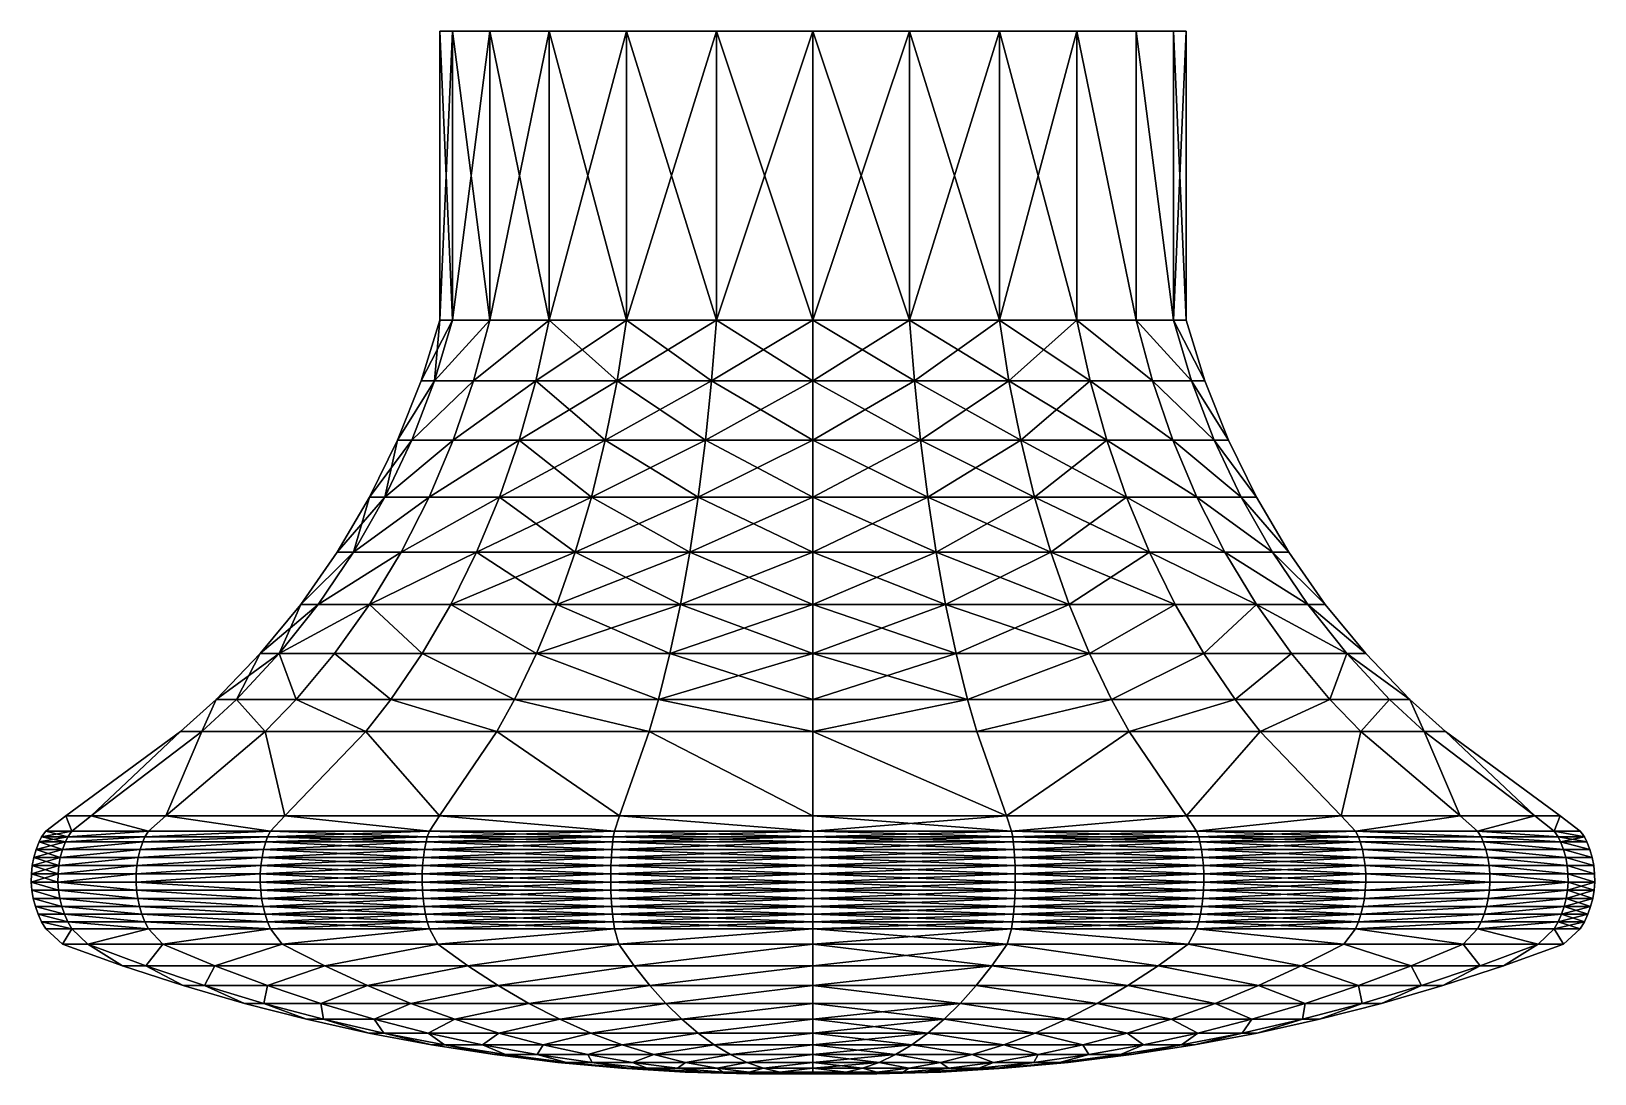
# Model space of a CAD drawing. Extents: x -16.8 to 16.8, y -22.2 to 0.1.
import ezdxf

# ---------------------------------------------------------------- set-up
doc = ezdxf.new("R2010")
doc.units = 0
doc.header["$MEASUREMENT"] = 0
doc.layers.add('Menino futebol', color=255, linetype='CONTINUOUS')
doc.layers.add('Puxador', color=7, linetype='CONTINUOUS')

msp = doc.modelspace()

# ---------------------------------------------------------------- linework, layer by layer
at = {"layer": 'Puxador'}
msp.add_line((16.541, -17.141), (16.514, -17.086), dxfattribs=at)

# ---------------------------------------------------------------- meshes
at = {"layer": 'Menino futebol'}
mesh = msp.add_polyface(dxfattribs=at)
corners = [(-16.092, -19.441), (-15.888, -19.114, 4.257), (-16.448, -19.114), (-15.543, -19.441, 4.165)]
mesh.append_faces([[corners[k] for k in face] for face in [(0, 1, 2), (1, 0, 3)]], dxfattribs={"vtx0": -1})
mesh = msp.add_polyface(dxfattribs=at)
corners = [(-15.888, -19.114, -4.257), (-16.092, -19.441), (-16.448, -19.114), (-15.543, -19.441, -4.165)]
mesh.append_faces([[corners[k] for k in face] for face in [(0, 1, 2), (1, 0, 3)]], dxfattribs={"vtx0": -1})
mesh = msp.add_polyface(dxfattribs=at)
corners = [(-14.245, -19.114, -8.224), (-15.543, -19.441, -4.165), (-15.888, -19.114, -4.257), (-13.936, -19.441, -8.046)]
mesh.append_faces([[corners[k] for k in face] for face in [(0, 1, 2), (1, 0, 3)]], dxfattribs={"vtx0": -1})
mesh = msp.add_polyface(dxfattribs=at)
corners = [(-15.543, -19.441, 4.165), (-14.245, -19.114, 8.224), (-15.888, -19.114, 4.257), (-13.936, -19.441, 8.046)]
mesh.append_faces([[corners[k] for k in face] for face in [(0, 1, 2), (1, 0, 3)]], dxfattribs={"vtx0": -1})
mesh = msp.add_polyface(dxfattribs=at)
corners = [(-11.631, -19.114, -11.631), (-13.936, -19.441, -8.046), (-14.245, -19.114, -8.224), (-11.379, -19.441, -11.379)]
mesh.append_faces([[corners[k] for k in face] for face in [(0, 1, 2), (1, 0, 3)]], dxfattribs={"vtx0": -1})
mesh = msp.add_polyface(dxfattribs=at)
corners = [(-13.936, -19.441, 8.046), (-11.631, -19.114, 11.631), (-14.245, -19.114, 8.224), (-11.379, -19.441, 11.379)]
mesh.append_faces([[corners[k] for k in face] for face in [(0, 1, 2), (1, 0, 3)]], dxfattribs={"vtx0": -1})
mesh = msp.add_polyface(dxfattribs=at)
corners = [(-8.224, -19.114, -14.245), (-11.379, -19.441, -11.379), (-11.631, -19.114, -11.631), (-8.046, -19.441, -13.936)]
mesh.append_faces([[corners[k] for k in face] for face in [(0, 1, 2), (1, 0, 3)]], dxfattribs={"vtx0": -1})
mesh = msp.add_polyface(dxfattribs=at)
corners = [(-11.379, -19.441, 11.379), (-8.224, -19.114, 14.245), (-11.631, -19.114, 11.631), (-8.046, -19.441, 13.936)]
mesh.append_faces([[corners[k] for k in face] for face in [(0, 1, 2), (1, 0, 3)]], dxfattribs={"vtx0": -1})
mesh = msp.add_polyface(dxfattribs=at)
corners = [(-8.046, -19.441, 13.936), (-4.257, -19.114, 15.888), (-8.224, -19.114, 14.245), (-4.165, -19.441, 15.543)]
mesh.append_faces([[corners[k] for k in face] for face in [(0, 1, 2), (1, 0, 3)]], dxfattribs={"vtx0": -1})
mesh = msp.add_polyface(dxfattribs=at)
corners = [(-4.257, -19.114, -15.888), (-8.046, -19.441, -13.936), (-8.224, -19.114, -14.245), (-4.165, -19.441, -15.543)]
mesh.append_faces([[corners[k] for k in face] for face in [(0, 1, 2), (1, 0, 3)]], dxfattribs={"vtx0": -1})
mesh = msp.add_polyface(dxfattribs=at)
corners = [(-4.165, -19.441, 15.543), (0, -19.114, 16.448), (-4.257, -19.114, 15.888), (0, -19.441, 16.092)]
mesh.append_faces([[corners[k] for k in face] for face in [(0, 1, 2), (1, 0, 3)]], dxfattribs={"vtx0": -1})
mesh = msp.add_polyface(dxfattribs=at)
corners = [(0, -19.114, -16.448), (-4.165, -19.441, -15.543), (-4.257, -19.114, -15.888), (0, -19.441, -16.092)]
mesh.append_faces([[corners[k] for k in face] for face in [(0, 1, 2), (1, 0, 3)]], dxfattribs={"vtx0": -1})
mesh = msp.add_polyface(dxfattribs=at)
corners = [(4.165, -19.441, 15.543), (0, -19.114, 16.448), (0, -19.441, 16.092), (4.257, -19.114, 15.888)]
mesh.append_faces([[corners[k] for k in face] for face in [(0, 1, 2), (1, 0, 3)]], dxfattribs={"vtx0": -1})
mesh = msp.add_polyface(dxfattribs=at)
corners = [(4.257, -19.114, -15.888), (0, -19.441, -16.092), (0, -19.114, -16.448), (4.165, -19.441, -15.543)]
mesh.append_faces([[corners[k] for k in face] for face in [(0, 1, 2), (1, 0, 3)]], dxfattribs={"vtx0": -1})
mesh = msp.add_polyface(dxfattribs=at)
corners = [(8.046, -19.441, 13.936), (4.257, -19.114, 15.888), (4.165, -19.441, 15.543), (8.224, -19.114, 14.245)]
mesh.append_faces([[corners[k] for k in face] for face in [(0, 1, 2), (1, 0, 3)]], dxfattribs={"vtx0": -1})
mesh = msp.add_polyface(dxfattribs=at)
corners = [(4.257, -19.114, -15.888), (8.046, -19.441, -13.936), (4.165, -19.441, -15.543), (8.224, -19.114, -14.245)]
mesh.append_faces([[corners[k] for k in face] for face in [(0, 1, 2), (1, 0, 3)]], dxfattribs={"vtx0": -1})
mesh = msp.add_polyface(dxfattribs=at)
corners = [(11.379, -19.441, 11.379), (8.224, -19.114, 14.245), (8.046, -19.441, 13.936), (11.631, -19.114, 11.631)]
mesh.append_faces([[corners[k] for k in face] for face in [(0, 1, 2), (1, 0, 3)]], dxfattribs={"vtx0": -1})
mesh = msp.add_polyface(dxfattribs=at)
corners = [(8.224, -19.114, -14.245), (11.379, -19.441, -11.379), (8.046, -19.441, -13.936), (11.631, -19.114, -11.631)]
mesh.append_faces([[corners[k] for k in face] for face in [(0, 1, 2), (1, 0, 3)]], dxfattribs={"vtx0": -1})
mesh = msp.add_polyface(dxfattribs=at)
corners = [(13.936, -19.441, 8.046), (11.631, -19.114, 11.631), (11.379, -19.441, 11.379), (14.245, -19.114, 8.224)]
mesh.append_faces([[corners[k] for k in face] for face in [(0, 1, 2), (1, 0, 3)]], dxfattribs={"vtx0": -1})
mesh = msp.add_polyface(dxfattribs=at)
corners = [(11.631, -19.114, -11.631), (13.936, -19.441, -8.046), (11.379, -19.441, -11.379), (14.245, -19.114, -8.224)]
mesh.append_faces([[corners[k] for k in face] for face in [(0, 1, 2), (1, 0, 3)]], dxfattribs={"vtx0": -1})
mesh = msp.add_polyface(dxfattribs=at)
corners = [(15.543, -19.441, 4.165), (14.245, -19.114, 8.224), (13.936, -19.441, 8.046), (15.888, -19.114, 4.257)]
mesh.append_faces([[corners[k] for k in face] for face in [(0, 1, 2), (1, 0, 3)]], dxfattribs={"vtx0": -1})
mesh = msp.add_polyface(dxfattribs=at)
corners = [(14.245, -19.114, -8.224), (15.543, -19.441, -4.165), (13.936, -19.441, -8.046), (15.888, -19.114, -4.257)]
mesh.append_faces([[corners[k] for k in face] for face in [(0, 1, 2), (1, 0, 3)]], dxfattribs={"vtx0": -1})
mesh = msp.add_polyface(dxfattribs=at)
corners = [(16.092, -19.441), (15.888, -19.114, 4.257), (15.543, -19.441, 4.165), (16.448, -19.114)]
mesh.append_faces([[corners[k] for k in face] for face in [(0, 1, 2), (1, 0, 3)]], dxfattribs={"vtx0": -1})
mesh = msp.add_polyface(dxfattribs=at)
corners = [(15.888, -19.114, -4.257), (16.092, -19.441), (15.543, -19.441, -4.165), (16.448, -19.114)]
mesh.append_faces([[corners[k] for k in face] for face in [(0, 1, 2), (1, 0, 3)]], dxfattribs={"vtx0": -1})
mesh = msp.add_polyface(dxfattribs=at)
corners = [(-14.804, -19.905), (-15.543, -19.441, 4.165), (-16.092, -19.441), (-14.3, -19.905, 3.832)]
mesh.append_faces([[corners[k] for k in face] for face in [(0, 1, 2), (1, 0, 3)]], dxfattribs={"vtx0": -1})
mesh = msp.add_polyface(dxfattribs=at)
corners = [(-15.543, -19.441, -4.165), (-14.804, -19.905), (-16.092, -19.441), (-14.3, -19.905, -3.832)]
mesh.append_faces([[corners[k] for k in face] for face in [(0, 1, 2), (1, 0, 3)]], dxfattribs={"vtx0": -1})
mesh = msp.add_polyface(dxfattribs=at)
corners = [(-13.936, -19.441, -8.046), (-14.3, -19.905, -3.832), (-15.543, -19.441, -4.165), (-12.821, -19.905, -7.402)]
mesh.append_faces([[corners[k] for k in face] for face in [(0, 1, 2), (1, 0, 3)]], dxfattribs={"vtx0": -1})
mesh = msp.add_polyface(dxfattribs=at)
corners = [(-14.3, -19.905, 3.832), (-13.936, -19.441, 8.046), (-15.543, -19.441, 4.165), (-12.821, -19.905, 7.402)]
mesh.append_faces([[corners[k] for k in face] for face in [(0, 1, 2), (1, 0, 3)]], dxfattribs={"vtx0": -1})
mesh = msp.add_polyface(dxfattribs=at)
corners = [(-11.379, -19.441, -11.379), (-12.821, -19.905, -7.402), (-13.936, -19.441, -8.046), (-10.468, -19.905, -10.468)]
mesh.append_faces([[corners[k] for k in face] for face in [(0, 1, 2), (1, 0, 3)]], dxfattribs={"vtx0": -1})
mesh = msp.add_polyface(dxfattribs=at)
corners = [(-12.821, -19.905, 7.402), (-11.379, -19.441, 11.379), (-13.936, -19.441, 8.046), (-10.468, -19.905, 10.468)]
mesh.append_faces([[corners[k] for k in face] for face in [(0, 1, 2), (1, 0, 3)]], dxfattribs={"vtx0": -1})
mesh = msp.add_polyface(dxfattribs=at)
corners = [(-8.046, -19.441, -13.936), (-10.468, -19.905, -10.468), (-11.379, -19.441, -11.379), (-7.402, -19.905, -12.821)]
mesh.append_faces([[corners[k] for k in face] for face in [(0, 1, 2), (1, 0, 3)]], dxfattribs={"vtx0": -1})
mesh = msp.add_polyface(dxfattribs=at)
corners = [(-10.468, -19.905, 10.468), (-8.046, -19.441, 13.936), (-11.379, -19.441, 11.379), (-7.402, -19.905, 12.821)]
mesh.append_faces([[corners[k] for k in face] for face in [(0, 1, 2), (1, 0, 3)]], dxfattribs={"vtx0": -1})
mesh = msp.add_polyface(dxfattribs=at)
corners = [(-7.402, -19.905, 12.821), (-4.165, -19.441, 15.543), (-8.046, -19.441, 13.936), (-3.832, -19.905, 14.3)]
mesh.append_faces([[corners[k] for k in face] for face in [(0, 1, 2), (1, 0, 3)]], dxfattribs={"vtx0": -1})
mesh = msp.add_polyface(dxfattribs=at)
corners = [(-4.165, -19.441, -15.543), (-7.402, -19.905, -12.821), (-8.046, -19.441, -13.936), (-3.832, -19.905, -14.3)]
mesh.append_faces([[corners[k] for k in face] for face in [(0, 1, 2), (1, 0, 3)]], dxfattribs={"vtx0": -1})
mesh = msp.add_polyface(dxfattribs=at)
corners = [(-3.832, -19.905, 14.3), (0, -19.441, 16.092), (-4.165, -19.441, 15.543), (0, -19.905, 14.804)]
mesh.append_faces([[corners[k] for k in face] for face in [(0, 1, 2), (1, 0, 3)]], dxfattribs={"vtx0": -1})
mesh = msp.add_polyface(dxfattribs=at)
corners = [(0, -19.441, -16.092), (-3.832, -19.905, -14.3), (-4.165, -19.441, -15.543), (0, -19.905, -14.804)]
mesh.append_faces([[corners[k] for k in face] for face in [(0, 1, 2), (1, 0, 3)]], dxfattribs={"vtx0": -1})
mesh = msp.add_polyface(dxfattribs=at)
corners = [(3.832, -19.905, 14.3), (0, -19.441, 16.092), (0, -19.905, 14.804), (4.165, -19.441, 15.543)]
mesh.append_faces([[corners[k] for k in face] for face in [(0, 1, 2), (1, 0, 3)]], dxfattribs={"vtx0": -1})
mesh = msp.add_polyface(dxfattribs=at)
corners = [(4.165, -19.441, -15.543), (0, -19.905, -14.804), (0, -19.441, -16.092), (3.832, -19.905, -14.3)]
mesh.append_faces([[corners[k] for k in face] for face in [(0, 1, 2), (1, 0, 3)]], dxfattribs={"vtx0": -1})
mesh = msp.add_polyface(dxfattribs=at)
corners = [(7.402, -19.905, 12.821), (4.165, -19.441, 15.543), (3.832, -19.905, 14.3), (8.046, -19.441, 13.936)]
mesh.append_faces([[corners[k] for k in face] for face in [(0, 1, 2), (1, 0, 3)]], dxfattribs={"vtx0": -1})
mesh = msp.add_polyface(dxfattribs=at)
corners = [(4.165, -19.441, -15.543), (7.402, -19.905, -12.821), (3.832, -19.905, -14.3), (8.046, -19.441, -13.936)]
mesh.append_faces([[corners[k] for k in face] for face in [(0, 1, 2), (1, 0, 3)]], dxfattribs={"vtx0": -1})
mesh = msp.add_polyface(dxfattribs=at)
corners = [(10.468, -19.905, 10.468), (8.046, -19.441, 13.936), (7.402, -19.905, 12.821), (11.379, -19.441, 11.379)]
mesh.append_faces([[corners[k] for k in face] for face in [(0, 1, 2), (1, 0, 3)]], dxfattribs={"vtx0": -1})
mesh = msp.add_polyface(dxfattribs=at)
corners = [(8.046, -19.441, -13.936), (10.468, -19.905, -10.468), (7.402, -19.905, -12.821), (11.379, -19.441, -11.379)]
mesh.append_faces([[corners[k] for k in face] for face in [(0, 1, 2), (1, 0, 3)]], dxfattribs={"vtx0": -1})
mesh = msp.add_polyface(dxfattribs=at)
corners = [(12.821, -19.905, 7.402), (11.379, -19.441, 11.379), (10.468, -19.905, 10.468), (13.936, -19.441, 8.046)]
mesh.append_faces([[corners[k] for k in face] for face in [(0, 1, 2), (1, 0, 3)]], dxfattribs={"vtx0": -1})
mesh = msp.add_polyface(dxfattribs=at)
corners = [(11.379, -19.441, -11.379), (12.821, -19.905, -7.402), (10.468, -19.905, -10.468), (13.936, -19.441, -8.046)]
mesh.append_faces([[corners[k] for k in face] for face in [(0, 1, 2), (1, 0, 3)]], dxfattribs={"vtx0": -1})
mesh = msp.add_polyface(dxfattribs=at)
corners = [(14.3, -19.905, 3.832), (13.936, -19.441, 8.046), (12.821, -19.905, 7.402), (15.543, -19.441, 4.165)]
mesh.append_faces([[corners[k] for k in face] for face in [(0, 1, 2), (1, 0, 3)]], dxfattribs={"vtx0": -1})
mesh = msp.add_polyface(dxfattribs=at)
corners = [(13.936, -19.441, -8.046), (14.3, -19.905, -3.832), (12.821, -19.905, -7.402), (15.543, -19.441, -4.165)]
mesh.append_faces([[corners[k] for k in face] for face in [(0, 1, 2), (1, 0, 3)]], dxfattribs={"vtx0": -1})
mesh = msp.add_polyface(dxfattribs=at)
corners = [(14.804, -19.905), (15.543, -19.441, 4.165), (14.3, -19.905, 3.832), (16.092, -19.441)]
mesh.append_faces([[corners[k] for k in face] for face in [(0, 1, 2), (1, 0, 3)]], dxfattribs={"vtx0": -1})
mesh = msp.add_polyface(dxfattribs=at)
corners = [(15.543, -19.441, -4.165), (14.804, -19.905), (14.3, -19.905, -3.832), (16.092, -19.441)]
mesh.append_faces([[corners[k] for k in face] for face in [(0, 1, 2), (1, 0, 3)]], dxfattribs={"vtx0": -1})
mesh = msp.add_polyface(dxfattribs=at)
corners = [(-14.3, -19.905, -3.832), (-13.502, -20.329), (-14.804, -19.905), (-13.042, -20.329, -3.495)]
mesh.append_faces([[corners[k] for k in face] for face in [(0, 1, 2), (1, 0, 3)]], dxfattribs={"vtx0": -1})
mesh = msp.add_polyface(dxfattribs=at)
corners = [(-13.502, -20.329), (-14.3, -19.905, 3.832), (-14.804, -19.905), (-13.042, -20.329, 3.495)]
mesh.append_faces([[corners[k] for k in face] for face in [(0, 1, 2), (1, 0, 3)]], dxfattribs={"vtx0": -1})
mesh = msp.add_polyface(dxfattribs=at)
corners = [(-12.821, -19.905, -7.402), (-13.042, -20.329, -3.495), (-14.3, -19.905, -3.832), (-11.693, -20.329, -6.751)]
mesh.append_faces([[corners[k] for k in face] for face in [(0, 1, 2), (1, 0, 3)]], dxfattribs={"vtx0": -1})
mesh = msp.add_polyface(dxfattribs=at)
corners = [(-13.042, -20.329, 3.495), (-12.821, -19.905, 7.402), (-14.3, -19.905, 3.832), (-11.693, -20.329, 6.751)]
mesh.append_faces([[corners[k] for k in face] for face in [(0, 1, 2), (1, 0, 3)]], dxfattribs={"vtx0": -1})
mesh = msp.add_polyface(dxfattribs=at)
corners = [(-10.468, -19.905, -10.468), (-11.693, -20.329, -6.751), (-12.821, -19.905, -7.402), (-9.547, -20.329, -9.547)]
mesh.append_faces([[corners[k] for k in face] for face in [(0, 1, 2), (1, 0, 3)]], dxfattribs={"vtx0": -1})
mesh = msp.add_polyface(dxfattribs=at)
corners = [(-11.693, -20.329, 6.751), (-10.468, -19.905, 10.468), (-12.821, -19.905, 7.402), (-9.547, -20.329, 9.547)]
mesh.append_faces([[corners[k] for k in face] for face in [(0, 1, 2), (1, 0, 3)]], dxfattribs={"vtx0": -1})
mesh = msp.add_polyface(dxfattribs=at)
corners = [(-7.402, -19.905, -12.821), (-9.547, -20.329, -9.547), (-10.468, -19.905, -10.468), (-6.751, -20.329, -11.693)]
mesh.append_faces([[corners[k] for k in face] for face in [(0, 1, 2), (1, 0, 3)]], dxfattribs={"vtx0": -1})
mesh = msp.add_polyface(dxfattribs=at)
corners = [(-9.547, -20.329, 9.547), (-7.402, -19.905, 12.821), (-10.468, -19.905, 10.468), (-6.751, -20.329, 11.693)]
mesh.append_faces([[corners[k] for k in face] for face in [(0, 1, 2), (1, 0, 3)]], dxfattribs={"vtx0": -1})
mesh = msp.add_polyface(dxfattribs=at)
corners = [(-6.751, -20.329, 11.693), (-3.832, -19.905, 14.3), (-7.402, -19.905, 12.821), (-3.495, -20.329, 13.042)]
mesh.append_faces([[corners[k] for k in face] for face in [(0, 1, 2), (1, 0, 3)]], dxfattribs={"vtx0": -1})
mesh = msp.add_polyface(dxfattribs=at)
corners = [(-3.832, -19.905, -14.3), (-6.751, -20.329, -11.693), (-7.402, -19.905, -12.821), (-3.495, -20.329, -13.042)]
mesh.append_faces([[corners[k] for k in face] for face in [(0, 1, 2), (1, 0, 3)]], dxfattribs={"vtx0": -1})
mesh = msp.add_polyface(dxfattribs=at)
corners = [(-3.495, -20.329, 13.042), (0, -19.905, 14.804), (-3.832, -19.905, 14.3), (0, -20.329, 13.502)]
mesh.append_faces([[corners[k] for k in face] for face in [(0, 1, 2), (1, 0, 3)]], dxfattribs={"vtx0": -1})
mesh = msp.add_polyface(dxfattribs=at)
corners = [(0, -19.905, -14.804), (-3.495, -20.329, -13.042), (-3.832, -19.905, -14.3), (0, -20.329, -13.502)]
mesh.append_faces([[corners[k] for k in face] for face in [(0, 1, 2), (1, 0, 3)]], dxfattribs={"vtx0": -1})
mesh = msp.add_polyface(dxfattribs=at)
corners = [(0, -20.329, 13.502), (3.832, -19.905, 14.3), (0, -19.905, 14.804), (3.495, -20.329, 13.042)]
mesh.append_faces([[corners[k] for k in face] for face in [(0, 1, 2), (1, 0, 3)]], dxfattribs={"vtx0": -1})
mesh = msp.add_polyface(dxfattribs=at)
corners = [(3.832, -19.905, -14.3), (0, -20.329, -13.502), (0, -19.905, -14.804), (3.495, -20.329, -13.042)]
mesh.append_faces([[corners[k] for k in face] for face in [(0, 1, 2), (1, 0, 3)]], dxfattribs={"vtx0": -1})
mesh = msp.add_polyface(dxfattribs=at)
corners = [(6.751, -20.329, 11.693), (3.832, -19.905, 14.3), (3.495, -20.329, 13.042), (7.402, -19.905, 12.821)]
mesh.append_faces([[corners[k] for k in face] for face in [(0, 1, 2), (1, 0, 3)]], dxfattribs={"vtx0": -1})
mesh = msp.add_polyface(dxfattribs=at)
corners = [(3.832, -19.905, -14.3), (6.751, -20.329, -11.693), (3.495, -20.329, -13.042), (7.402, -19.905, -12.821)]
mesh.append_faces([[corners[k] for k in face] for face in [(0, 1, 2), (1, 0, 3)]], dxfattribs={"vtx0": -1})
mesh = msp.add_polyface(dxfattribs=at)
corners = [(9.547, -20.329, 9.547), (7.402, -19.905, 12.821), (6.751, -20.329, 11.693), (10.468, -19.905, 10.468)]
mesh.append_faces([[corners[k] for k in face] for face in [(0, 1, 2), (1, 0, 3)]], dxfattribs={"vtx0": -1})
mesh = msp.add_polyface(dxfattribs=at)
corners = [(7.402, -19.905, -12.821), (9.547, -20.329, -9.547), (6.751, -20.329, -11.693), (10.468, -19.905, -10.468)]
mesh.append_faces([[corners[k] for k in face] for face in [(0, 1, 2), (1, 0, 3)]], dxfattribs={"vtx0": -1})
mesh = msp.add_polyface(dxfattribs=at)
corners = [(11.693, -20.329, 6.751), (10.468, -19.905, 10.468), (9.547, -20.329, 9.547), (12.821, -19.905, 7.402)]
mesh.append_faces([[corners[k] for k in face] for face in [(0, 1, 2), (1, 0, 3)]], dxfattribs={"vtx0": -1})
mesh = msp.add_polyface(dxfattribs=at)
corners = [(10.468, -19.905, -10.468), (11.693, -20.329, -6.751), (9.547, -20.329, -9.547), (12.821, -19.905, -7.402)]
mesh.append_faces([[corners[k] for k in face] for face in [(0, 1, 2), (1, 0, 3)]], dxfattribs={"vtx0": -1})
mesh = msp.add_polyface(dxfattribs=at)
corners = [(13.042, -20.329, 3.495), (12.821, -19.905, 7.402), (11.693, -20.329, 6.751), (14.3, -19.905, 3.832)]
mesh.append_faces([[corners[k] for k in face] for face in [(0, 1, 2), (1, 0, 3)]], dxfattribs={"vtx0": -1})
mesh = msp.add_polyface(dxfattribs=at)
corners = [(12.821, -19.905, -7.402), (13.042, -20.329, -3.495), (11.693, -20.329, -6.751), (14.3, -19.905, -3.832)]
mesh.append_faces([[corners[k] for k in face] for face in [(0, 1, 2), (1, 0, 3)]], dxfattribs={"vtx0": -1})
mesh = msp.add_polyface(dxfattribs=at)
corners = [(13.502, -20.329), (14.3, -19.905, 3.832), (13.042, -20.329, 3.495), (14.804, -19.905)]
mesh.append_faces([[corners[k] for k in face] for face in [(0, 1, 2), (1, 0, 3)]], dxfattribs={"vtx0": -1})
mesh = msp.add_polyface(dxfattribs=at)
corners = [(14.3, -19.905, -3.832), (13.502, -20.329), (13.042, -20.329, -3.495), (14.804, -19.905)]
mesh.append_faces([[corners[k] for k in face] for face in [(0, 1, 2), (1, 0, 3)]], dxfattribs={"vtx0": -1})
mesh = msp.add_polyface(dxfattribs=at)
corners = [(-13.042, -20.329, -3.495), (-12.187, -20.71), (-13.502, -20.329), (-11.772, -20.71, -3.154)]
mesh.append_faces([[corners[k] for k in face] for face in [(0, 1, 2), (1, 0, 3)]], dxfattribs={"vtx0": -1})
mesh = msp.add_polyface(dxfattribs=at)
corners = [(-12.187, -20.71), (-13.042, -20.329, 3.495), (-13.502, -20.329), (-11.772, -20.71, 3.154)]
mesh.append_faces([[corners[k] for k in face] for face in [(0, 1, 2), (1, 0, 3)]], dxfattribs={"vtx0": -1})
mesh = msp.add_polyface(dxfattribs=at)
corners = [(-11.693, -20.329, -6.751), (-11.772, -20.71, -3.154), (-13.042, -20.329, -3.495), (-10.554, -20.71, -6.094)]
mesh.append_faces([[corners[k] for k in face] for face in [(0, 1, 2), (1, 0, 3)]], dxfattribs={"vtx0": -1})
mesh = msp.add_polyface(dxfattribs=at)
corners = [(-11.772, -20.71, 3.154), (-11.693, -20.329, 6.751), (-13.042, -20.329, 3.495), (-10.554, -20.71, 6.094)]
mesh.append_faces([[corners[k] for k in face] for face in [(0, 1, 2), (1, 0, 3)]], dxfattribs={"vtx0": -1})
mesh = msp.add_polyface(dxfattribs=at)
corners = [(-9.547, -20.329, -9.547), (-10.554, -20.71, -6.094), (-11.693, -20.329, -6.751), (-8.618, -20.71, -8.618)]
mesh.append_faces([[corners[k] for k in face] for face in [(0, 1, 2), (1, 0, 3)]], dxfattribs={"vtx0": -1})
mesh = msp.add_polyface(dxfattribs=at)
corners = [(-10.554, -20.71, 6.094), (-9.547, -20.329, 9.547), (-11.693, -20.329, 6.751), (-8.618, -20.71, 8.618)]
mesh.append_faces([[corners[k] for k in face] for face in [(0, 1, 2), (1, 0, 3)]], dxfattribs={"vtx0": -1})
mesh = msp.add_polyface(dxfattribs=at)
corners = [(-6.751, -20.329, -11.693), (-8.618, -20.71, -8.618), (-9.547, -20.329, -9.547), (-6.094, -20.71, -10.554)]
mesh.append_faces([[corners[k] for k in face] for face in [(0, 1, 2), (1, 0, 3)]], dxfattribs={"vtx0": -1})
mesh = msp.add_polyface(dxfattribs=at)
corners = [(-8.618, -20.71, 8.618), (-6.751, -20.329, 11.693), (-9.547, -20.329, 9.547), (-6.094, -20.71, 10.554)]
mesh.append_faces([[corners[k] for k in face] for face in [(0, 1, 2), (1, 0, 3)]], dxfattribs={"vtx0": -1})
mesh = msp.add_polyface(dxfattribs=at)
corners = [(-6.094, -20.71, 10.554), (-3.495, -20.329, 13.042), (-6.751, -20.329, 11.693), (-3.154, -20.71, 11.772)]
mesh.append_faces([[corners[k] for k in face] for face in [(0, 1, 2), (1, 0, 3)]], dxfattribs={"vtx0": -1})
mesh = msp.add_polyface(dxfattribs=at)
corners = [(-3.495, -20.329, -13.042), (-6.094, -20.71, -10.554), (-6.751, -20.329, -11.693), (-3.154, -20.71, -11.772)]
mesh.append_faces([[corners[k] for k in face] for face in [(0, 1, 2), (1, 0, 3)]], dxfattribs={"vtx0": -1})
mesh = msp.add_polyface(dxfattribs=at)
corners = [(-3.154, -20.71, 11.772), (0, -20.329, 13.502), (-3.495, -20.329, 13.042), (0, -20.71, 12.187)]
mesh.append_faces([[corners[k] for k in face] for face in [(0, 1, 2), (1, 0, 3)]], dxfattribs={"vtx0": -1})
mesh = msp.add_polyface(dxfattribs=at)
corners = [(0, -20.329, -13.502), (-3.154, -20.71, -11.772), (-3.495, -20.329, -13.042), (0, -20.71, -12.187)]
mesh.append_faces([[corners[k] for k in face] for face in [(0, 1, 2), (1, 0, 3)]], dxfattribs={"vtx0": -1})
mesh = msp.add_polyface(dxfattribs=at)
corners = [(3.154, -20.71, 11.772), (0, -20.329, 13.502), (0, -20.71, 12.187), (3.495, -20.329, 13.042)]
mesh.append_faces([[corners[k] for k in face] for face in [(0, 1, 2), (1, 0, 3)]], dxfattribs={"vtx0": -1})
mesh = msp.add_polyface(dxfattribs=at)
corners = [(0, -20.329, -13.502), (3.154, -20.71, -11.772), (0, -20.71, -12.187), (3.495, -20.329, -13.042)]
mesh.append_faces([[corners[k] for k in face] for face in [(0, 1, 2), (1, 0, 3)]], dxfattribs={"vtx0": -1})
mesh = msp.add_polyface(dxfattribs=at)
corners = [(6.094, -20.71, 10.554), (3.495, -20.329, 13.042), (3.154, -20.71, 11.772), (6.751, -20.329, 11.693)]
mesh.append_faces([[corners[k] for k in face] for face in [(0, 1, 2), (1, 0, 3)]], dxfattribs={"vtx0": -1})
mesh = msp.add_polyface(dxfattribs=at)
corners = [(3.495, -20.329, -13.042), (6.094, -20.71, -10.554), (3.154, -20.71, -11.772), (6.751, -20.329, -11.693)]
mesh.append_faces([[corners[k] for k in face] for face in [(0, 1, 2), (1, 0, 3)]], dxfattribs={"vtx0": -1})
mesh = msp.add_polyface(dxfattribs=at)
corners = [(8.618, -20.71, 8.618), (6.751, -20.329, 11.693), (6.094, -20.71, 10.554), (9.547, -20.329, 9.547)]
mesh.append_faces([[corners[k] for k in face] for face in [(0, 1, 2), (1, 0, 3)]], dxfattribs={"vtx0": -1})
mesh = msp.add_polyface(dxfattribs=at)
corners = [(6.751, -20.329, -11.693), (8.618, -20.71, -8.618), (6.094, -20.71, -10.554), (9.547, -20.329, -9.547)]
mesh.append_faces([[corners[k] for k in face] for face in [(0, 1, 2), (1, 0, 3)]], dxfattribs={"vtx0": -1})
mesh = msp.add_polyface(dxfattribs=at)
corners = [(10.554, -20.71, 6.094), (9.547, -20.329, 9.547), (8.618, -20.71, 8.618), (11.693, -20.329, 6.751)]
mesh.append_faces([[corners[k] for k in face] for face in [(0, 1, 2), (1, 0, 3)]], dxfattribs={"vtx0": -1})
mesh = msp.add_polyface(dxfattribs=at)
corners = [(9.547, -20.329, -9.547), (10.554, -20.71, -6.094), (8.618, -20.71, -8.618), (11.693, -20.329, -6.751)]
mesh.append_faces([[corners[k] for k in face] for face in [(0, 1, 2), (1, 0, 3)]], dxfattribs={"vtx0": -1})
mesh = msp.add_polyface(dxfattribs=at)
corners = [(11.772, -20.71, 3.154), (11.693, -20.329, 6.751), (10.554, -20.71, 6.094), (13.042, -20.329, 3.495)]
mesh.append_faces([[corners[k] for k in face] for face in [(0, 1, 2), (1, 0, 3)]], dxfattribs={"vtx0": -1})
mesh = msp.add_polyface(dxfattribs=at)
corners = [(11.693, -20.329, -6.751), (11.772, -20.71, -3.154), (10.554, -20.71, -6.094), (13.042, -20.329, -3.495)]
mesh.append_faces([[corners[k] for k in face] for face in [(0, 1, 2), (1, 0, 3)]], dxfattribs={"vtx0": -1})
mesh = msp.add_polyface(dxfattribs=at)
corners = [(12.187, -20.71), (13.042, -20.329, 3.495), (11.772, -20.71, 3.154), (13.502, -20.329)]
mesh.append_faces([[corners[k] for k in face] for face in [(0, 1, 2), (1, 0, 3)]], dxfattribs={"vtx0": -1})
mesh = msp.add_polyface(dxfattribs=at)
corners = [(13.042, -20.329, -3.495), (12.187, -20.71), (11.772, -20.71, -3.154), (13.502, -20.329)]
mesh.append_faces([[corners[k] for k in face] for face in [(0, 1, 2), (1, 0, 3)]], dxfattribs={"vtx0": -1})
mesh = msp.add_polyface(dxfattribs=at)
corners = [(-10.861, -21.049), (-11.772, -20.71, 3.154), (-12.187, -20.71), (-10.491, -21.049, 2.811)]
mesh.append_faces([[corners[k] for k in face] for face in [(0, 1, 2), (1, 0, 3)]], dxfattribs={"vtx0": -1})
mesh = msp.add_polyface(dxfattribs=at)
corners = [(-11.772, -20.71, -3.154), (-10.861, -21.049), (-12.187, -20.71), (-10.491, -21.049, -2.811)]
mesh.append_faces([[corners[k] for k in face] for face in [(0, 1, 2), (1, 0, 3)]], dxfattribs={"vtx0": -1})
mesh = msp.add_polyface(dxfattribs=at)
corners = [(-10.554, -20.71, -6.094), (-10.491, -21.049, -2.811), (-11.772, -20.71, -3.154), (-9.406, -21.049, -5.43)]
mesh.append_faces([[corners[k] for k in face] for face in [(0, 1, 2), (1, 0, 3)]], dxfattribs={"vtx0": -1})
mesh = msp.add_polyface(dxfattribs=at)
corners = [(-10.491, -21.049, 2.811), (-10.554, -20.71, 6.094), (-11.772, -20.71, 3.154), (-9.406, -21.049, 5.43)]
mesh.append_faces([[corners[k] for k in face] for face in [(0, 1, 2), (1, 0, 3)]], dxfattribs={"vtx0": -1})
mesh = msp.add_polyface(dxfattribs=at)
corners = [(-8.618, -20.71, -8.618), (-9.406, -21.049, -5.43), (-10.554, -20.71, -6.094), (-7.68, -21.049, -7.68)]
mesh.append_faces([[corners[k] for k in face] for face in [(0, 1, 2), (1, 0, 3)]], dxfattribs={"vtx0": -1})
mesh = msp.add_polyface(dxfattribs=at)
corners = [(-9.406, -21.049, 5.43), (-8.618, -20.71, 8.618), (-10.554, -20.71, 6.094), (-7.68, -21.049, 7.68)]
mesh.append_faces([[corners[k] for k in face] for face in [(0, 1, 2), (1, 0, 3)]], dxfattribs={"vtx0": -1})
mesh = msp.add_polyface(dxfattribs=at)
corners = [(-6.094, -20.71, -10.554), (-7.68, -21.049, -7.68), (-8.618, -20.71, -8.618), (-5.43, -21.049, -9.406)]
mesh.append_faces([[corners[k] for k in face] for face in [(0, 1, 2), (1, 0, 3)]], dxfattribs={"vtx0": -1})
mesh = msp.add_polyface(dxfattribs=at)
corners = [(-7.68, -21.049, 7.68), (-6.094, -20.71, 10.554), (-8.618, -20.71, 8.618), (-5.43, -21.049, 9.406)]
mesh.append_faces([[corners[k] for k in face] for face in [(0, 1, 2), (1, 0, 3)]], dxfattribs={"vtx0": -1})
mesh = msp.add_polyface(dxfattribs=at)
corners = [(-5.43, -21.049, 9.406), (-3.154, -20.71, 11.772), (-6.094, -20.71, 10.554), (-2.811, -21.049, 10.491)]
mesh.append_faces([[corners[k] for k in face] for face in [(0, 1, 2), (1, 0, 3)]], dxfattribs={"vtx0": -1})
mesh = msp.add_polyface(dxfattribs=at)
corners = [(-3.154, -20.71, -11.772), (-5.43, -21.049, -9.406), (-6.094, -20.71, -10.554), (-2.811, -21.049, -10.491)]
mesh.append_faces([[corners[k] for k in face] for face in [(0, 1, 2), (1, 0, 3)]], dxfattribs={"vtx0": -1})
mesh = msp.add_polyface(dxfattribs=at)
corners = [(-2.811, -21.049, 10.491), (0, -20.71, 12.187), (-3.154, -20.71, 11.772), (0, -21.049, 10.861)]
mesh.append_faces([[corners[k] for k in face] for face in [(0, 1, 2), (1, 0, 3)]], dxfattribs={"vtx0": -1})
mesh = msp.add_polyface(dxfattribs=at)
corners = [(0, -20.71, -12.187), (-2.811, -21.049, -10.491), (-3.154, -20.71, -11.772), (0, -21.049, -10.861)]
mesh.append_faces([[corners[k] for k in face] for face in [(0, 1, 2), (1, 0, 3)]], dxfattribs={"vtx0": -1})
mesh = msp.add_polyface(dxfattribs=at)
corners = [(2.811, -21.049, 10.491), (0, -20.71, 12.187), (0, -21.049, 10.861), (3.154, -20.71, 11.772)]
mesh.append_faces([[corners[k] for k in face] for face in [(0, 1, 2), (1, 0, 3)]], dxfattribs={"vtx0": -1})
mesh = msp.add_polyface(dxfattribs=at)
corners = [(3.154, -20.71, -11.772), (0, -21.049, -10.861), (0, -20.71, -12.187), (2.811, -21.049, -10.491)]
mesh.append_faces([[corners[k] for k in face] for face in [(0, 1, 2), (1, 0, 3)]], dxfattribs={"vtx0": -1})
mesh = msp.add_polyface(dxfattribs=at)
corners = [(5.43, -21.049, 9.406), (3.154, -20.71, 11.772), (2.811, -21.049, 10.491), (6.094, -20.71, 10.554)]
mesh.append_faces([[corners[k] for k in face] for face in [(0, 1, 2), (1, 0, 3)]], dxfattribs={"vtx0": -1})
mesh = msp.add_polyface(dxfattribs=at)
corners = [(3.154, -20.71, -11.772), (5.43, -21.049, -9.406), (2.811, -21.049, -10.491), (6.094, -20.71, -10.554)]
mesh.append_faces([[corners[k] for k in face] for face in [(0, 1, 2), (1, 0, 3)]], dxfattribs={"vtx0": -1})
mesh = msp.add_polyface(dxfattribs=at)
corners = [(7.68, -21.049, 7.68), (6.094, -20.71, 10.554), (5.43, -21.049, 9.406), (8.618, -20.71, 8.618)]
mesh.append_faces([[corners[k] for k in face] for face in [(0, 1, 2), (1, 0, 3)]], dxfattribs={"vtx0": -1})
mesh = msp.add_polyface(dxfattribs=at)
corners = [(6.094, -20.71, -10.554), (7.68, -21.049, -7.68), (5.43, -21.049, -9.406), (8.618, -20.71, -8.618)]
mesh.append_faces([[corners[k] for k in face] for face in [(0, 1, 2), (1, 0, 3)]], dxfattribs={"vtx0": -1})
mesh = msp.add_polyface(dxfattribs=at)
corners = [(9.406, -21.049, 5.43), (8.618, -20.71, 8.618), (7.68, -21.049, 7.68), (10.554, -20.71, 6.094)]
mesh.append_faces([[corners[k] for k in face] for face in [(0, 1, 2), (1, 0, 3)]], dxfattribs={"vtx0": -1})
mesh = msp.add_polyface(dxfattribs=at)
corners = [(8.618, -20.71, -8.618), (9.406, -21.049, -5.43), (7.68, -21.049, -7.68), (10.554, -20.71, -6.094)]
mesh.append_faces([[corners[k] for k in face] for face in [(0, 1, 2), (1, 0, 3)]], dxfattribs={"vtx0": -1})
mesh = msp.add_polyface(dxfattribs=at)
corners = [(10.491, -21.049, 2.811), (10.554, -20.71, 6.094), (9.406, -21.049, 5.43), (11.772, -20.71, 3.154)]
mesh.append_faces([[corners[k] for k in face] for face in [(0, 1, 2), (1, 0, 3)]], dxfattribs={"vtx0": -1})
mesh = msp.add_polyface(dxfattribs=at)
corners = [(10.554, -20.71, -6.094), (10.491, -21.049, -2.811), (9.406, -21.049, -5.43), (11.772, -20.71, -3.154)]
mesh.append_faces([[corners[k] for k in face] for face in [(0, 1, 2), (1, 0, 3)]], dxfattribs={"vtx0": -1})
mesh = msp.add_polyface(dxfattribs=at)
corners = [(10.861, -21.049), (11.772, -20.71, 3.154), (10.491, -21.049, 2.811), (12.187, -20.71)]
mesh.append_faces([[corners[k] for k in face] for face in [(0, 1, 2), (1, 0, 3)]], dxfattribs={"vtx0": -1})
mesh = msp.add_polyface(dxfattribs=at)
corners = [(11.772, -20.71, -3.154), (10.861, -21.049), (10.491, -21.049, -2.811), (12.187, -20.71)]
mesh.append_faces([[corners[k] for k in face] for face in [(0, 1, 2), (1, 0, 3)]], dxfattribs={"vtx0": -1})
mesh = msp.add_polyface(dxfattribs=at)
corners = [(-10.491, -21.049, -2.811), (-9.524, -21.346), (-10.861, -21.049), (-9.2, -21.346, -2.465)]
mesh.append_faces([[corners[k] for k in face] for face in [(0, 1, 2), (1, 0, 3)]], dxfattribs={"vtx0": -1})
mesh = msp.add_polyface(dxfattribs=at)
corners = [(-9.524, -21.346), (-10.491, -21.049, 2.811), (-10.861, -21.049), (-9.2, -21.346, 2.465)]
mesh.append_faces([[corners[k] for k in face] for face in [(0, 1, 2), (1, 0, 3)]], dxfattribs={"vtx0": -1})
mesh = msp.add_polyface(dxfattribs=at)
corners = [(-9.406, -21.049, -5.43), (-9.2, -21.346, -2.465), (-10.491, -21.049, -2.811), (-8.248, -21.346, -4.762)]
mesh.append_faces([[corners[k] for k in face] for face in [(0, 1, 2), (1, 0, 3)]], dxfattribs={"vtx0": -1})
mesh = msp.add_polyface(dxfattribs=at)
corners = [(-9.2, -21.346, 2.465), (-9.406, -21.049, 5.43), (-10.491, -21.049, 2.811), (-8.248, -21.346, 4.762)]
mesh.append_faces([[corners[k] for k in face] for face in [(0, 1, 2), (1, 0, 3)]], dxfattribs={"vtx0": -1})
mesh = msp.add_polyface(dxfattribs=at)
corners = [(-7.68, -21.049, -7.68), (-8.248, -21.346, -4.762), (-9.406, -21.049, -5.43), (-6.735, -21.346, -6.735)]
mesh.append_faces([[corners[k] for k in face] for face in [(0, 1, 2), (1, 0, 3)]], dxfattribs={"vtx0": -1})
mesh = msp.add_polyface(dxfattribs=at)
corners = [(-8.248, -21.346, 4.762), (-7.68, -21.049, 7.68), (-9.406, -21.049, 5.43), (-6.735, -21.346, 6.735)]
mesh.append_faces([[corners[k] for k in face] for face in [(0, 1, 2), (1, 0, 3)]], dxfattribs={"vtx0": -1})
mesh = msp.add_polyface(dxfattribs=at)
corners = [(-5.43, -21.049, -9.406), (-6.735, -21.346, -6.735), (-7.68, -21.049, -7.68), (-4.762, -21.346, -8.248)]
mesh.append_faces([[corners[k] for k in face] for face in [(0, 1, 2), (1, 0, 3)]], dxfattribs={"vtx0": -1})
mesh = msp.add_polyface(dxfattribs=at)
corners = [(-6.735, -21.346, 6.735), (-5.43, -21.049, 9.406), (-7.68, -21.049, 7.68), (-4.762, -21.346, 8.248)]
mesh.append_faces([[corners[k] for k in face] for face in [(0, 1, 2), (1, 0, 3)]], dxfattribs={"vtx0": -1})
mesh = msp.add_polyface(dxfattribs=at)
corners = [(-4.762, -21.346, 8.248), (-2.811, -21.049, 10.491), (-5.43, -21.049, 9.406), (-2.465, -21.346, 9.2)]
mesh.append_faces([[corners[k] for k in face] for face in [(0, 1, 2), (1, 0, 3)]], dxfattribs={"vtx0": -1})
mesh = msp.add_polyface(dxfattribs=at)
corners = [(-2.811, -21.049, -10.491), (-4.762, -21.346, -8.248), (-5.43, -21.049, -9.406), (-2.465, -21.346, -9.2)]
mesh.append_faces([[corners[k] for k in face] for face in [(0, 1, 2), (1, 0, 3)]], dxfattribs={"vtx0": -1})
mesh = msp.add_polyface(dxfattribs=at)
corners = [(-2.465, -21.346, 9.2), (0, -21.049, 10.861), (-2.811, -21.049, 10.491), (0, -21.346, 9.524)]
mesh.append_faces([[corners[k] for k in face] for face in [(0, 1, 2), (1, 0, 3)]], dxfattribs={"vtx0": -1})
mesh = msp.add_polyface(dxfattribs=at)
corners = [(0, -21.049, -10.861), (-2.465, -21.346, -9.2), (-2.811, -21.049, -10.491), (0, -21.346, -9.524)]
mesh.append_faces([[corners[k] for k in face] for face in [(0, 1, 2), (1, 0, 3)]], dxfattribs={"vtx0": -1})
mesh = msp.add_polyface(dxfattribs=at)
corners = [(2.465, -21.346, 9.2), (0, -21.049, 10.861), (0, -21.346, 9.524), (2.811, -21.049, 10.491)]
mesh.append_faces([[corners[k] for k in face] for face in [(0, 1, 2), (1, 0, 3)]], dxfattribs={"vtx0": -1})
mesh = msp.add_polyface(dxfattribs=at)
corners = [(2.811, -21.049, -10.491), (0, -21.346, -9.524), (0, -21.049, -10.861), (2.465, -21.346, -9.2)]
mesh.append_faces([[corners[k] for k in face] for face in [(0, 1, 2), (1, 0, 3)]], dxfattribs={"vtx0": -1})
mesh = msp.add_polyface(dxfattribs=at)
corners = [(4.762, -21.346, 8.248), (2.811, -21.049, 10.491), (2.465, -21.346, 9.2), (5.43, -21.049, 9.406)]
mesh.append_faces([[corners[k] for k in face] for face in [(0, 1, 2), (1, 0, 3)]], dxfattribs={"vtx0": -1})
mesh = msp.add_polyface(dxfattribs=at)
corners = [(2.811, -21.049, -10.491), (4.762, -21.346, -8.248), (2.465, -21.346, -9.2), (5.43, -21.049, -9.406)]
mesh.append_faces([[corners[k] for k in face] for face in [(0, 1, 2), (1, 0, 3)]], dxfattribs={"vtx0": -1})
mesh = msp.add_polyface(dxfattribs=at)
corners = [(6.735, -21.346, 6.735), (5.43, -21.049, 9.406), (4.762, -21.346, 8.248), (7.68, -21.049, 7.68)]
mesh.append_faces([[corners[k] for k in face] for face in [(0, 1, 2), (1, 0, 3)]], dxfattribs={"vtx0": -1})
mesh = msp.add_polyface(dxfattribs=at)
corners = [(5.43, -21.049, -9.406), (6.735, -21.346, -6.735), (4.762, -21.346, -8.248), (7.68, -21.049, -7.68)]
mesh.append_faces([[corners[k] for k in face] for face in [(0, 1, 2), (1, 0, 3)]], dxfattribs={"vtx0": -1})
mesh = msp.add_polyface(dxfattribs=at)
corners = [(8.248, -21.346, 4.762), (7.68, -21.049, 7.68), (6.735, -21.346, 6.735), (9.406, -21.049, 5.43)]
mesh.append_faces([[corners[k] for k in face] for face in [(0, 1, 2), (1, 0, 3)]], dxfattribs={"vtx0": -1})
mesh = msp.add_polyface(dxfattribs=at)
corners = [(7.68, -21.049, -7.68), (8.248, -21.346, -4.762), (6.735, -21.346, -6.735), (9.406, -21.049, -5.43)]
mesh.append_faces([[corners[k] for k in face] for face in [(0, 1, 2), (1, 0, 3)]], dxfattribs={"vtx0": -1})
mesh = msp.add_polyface(dxfattribs=at)
corners = [(9.2, -21.346, 2.465), (9.406, -21.049, 5.43), (8.248, -21.346, 4.762), (10.491, -21.049, 2.811)]
mesh.append_faces([[corners[k] for k in face] for face in [(0, 1, 2), (1, 0, 3)]], dxfattribs={"vtx0": -1})
mesh = msp.add_polyface(dxfattribs=at)
corners = [(9.406, -21.049, -5.43), (9.2, -21.346, -2.465), (8.248, -21.346, -4.762), (10.491, -21.049, -2.811)]
mesh.append_faces([[corners[k] for k in face] for face in [(0, 1, 2), (1, 0, 3)]], dxfattribs={"vtx0": -1})
mesh = msp.add_polyface(dxfattribs=at)
corners = [(9.524, -21.346), (10.491, -21.049, 2.811), (9.2, -21.346, 2.465), (10.861, -21.049)]
mesh.append_faces([[corners[k] for k in face] for face in [(0, 1, 2), (1, 0, 3)]], dxfattribs={"vtx0": -1})
mesh = msp.add_polyface(dxfattribs=at)
corners = [(10.491, -21.049, -2.811), (9.524, -21.346), (9.2, -21.346, -2.465), (10.861, -21.049)]
mesh.append_faces([[corners[k] for k in face] for face in [(0, 1, 2), (1, 0, 3)]], dxfattribs={"vtx0": -1})
mesh = msp.add_polyface(dxfattribs=at)
corners = [(-9.2, -21.346, -2.465), (-8.179, -21.6), (-9.524, -21.346), (-7.9, -21.6, -2.117)]
mesh.append_faces([[corners[k] for k in face] for face in [(0, 1, 2), (1, 0, 3)]], dxfattribs={"vtx0": -1})
mesh = msp.add_polyface(dxfattribs=at)
corners = [(-8.179, -21.6), (-9.2, -21.346, 2.465), (-9.524, -21.346), (-7.9, -21.6, 2.117)]
mesh.append_faces([[corners[k] for k in face] for face in [(0, 1, 2), (1, 0, 3)]], dxfattribs={"vtx0": -1})
mesh = msp.add_polyface(dxfattribs=at)
corners = [(-8.248, -21.346, -4.762), (-7.9, -21.6, -2.117), (-9.2, -21.346, -2.465), (-7.083, -21.6, -4.09)]
mesh.append_faces([[corners[k] for k in face] for face in [(0, 1, 2), (1, 0, 3)]], dxfattribs={"vtx0": -1})
mesh = msp.add_polyface(dxfattribs=at)
corners = [(-7.9, -21.6, 2.117), (-8.248, -21.346, 4.762), (-9.2, -21.346, 2.465), (-7.083, -21.6, 4.09)]
mesh.append_faces([[corners[k] for k in face] for face in [(0, 1, 2), (1, 0, 3)]], dxfattribs={"vtx0": -1})
mesh = msp.add_polyface(dxfattribs=at)
corners = [(-6.735, -21.346, -6.735), (-7.083, -21.6, -4.09), (-8.248, -21.346, -4.762), (-5.783, -21.6, -5.783)]
mesh.append_faces([[corners[k] for k in face] for face in [(0, 1, 2), (1, 0, 3)]], dxfattribs={"vtx0": -1})
mesh = msp.add_polyface(dxfattribs=at)
corners = [(-7.083, -21.6, 4.09), (-6.735, -21.346, 6.735), (-8.248, -21.346, 4.762), (-5.783, -21.6, 5.783)]
mesh.append_faces([[corners[k] for k in face] for face in [(0, 1, 2), (1, 0, 3)]], dxfattribs={"vtx0": -1})
mesh = msp.add_polyface(dxfattribs=at)
corners = [(-4.762, -21.346, -8.248), (-5.783, -21.6, -5.783), (-6.735, -21.346, -6.735), (-4.09, -21.6, -7.083)]
mesh.append_faces([[corners[k] for k in face] for face in [(0, 1, 2), (1, 0, 3)]], dxfattribs={"vtx0": -1})
mesh = msp.add_polyface(dxfattribs=at)
corners = [(-5.783, -21.6, 5.783), (-4.762, -21.346, 8.248), (-6.735, -21.346, 6.735), (-4.09, -21.6, 7.083)]
mesh.append_faces([[corners[k] for k in face] for face in [(0, 1, 2), (1, 0, 3)]], dxfattribs={"vtx0": -1})
mesh = msp.add_polyface(dxfattribs=at)
corners = [(-4.09, -21.6, 7.083), (-2.465, -21.346, 9.2), (-4.762, -21.346, 8.248), (-2.117, -21.6, 7.9)]
mesh.append_faces([[corners[k] for k in face] for face in [(0, 1, 2), (1, 0, 3)]], dxfattribs={"vtx0": -1})
mesh = msp.add_polyface(dxfattribs=at)
corners = [(-2.465, -21.346, -9.2), (-4.09, -21.6, -7.083), (-4.762, -21.346, -8.248), (-2.117, -21.6, -7.9)]
mesh.append_faces([[corners[k] for k in face] for face in [(0, 1, 2), (1, 0, 3)]], dxfattribs={"vtx0": -1})
mesh = msp.add_polyface(dxfattribs=at)
corners = [(-2.117, -21.6, 7.9), (0, -21.346, 9.524), (-2.465, -21.346, 9.2), (0, -21.6, 8.179)]
mesh.append_faces([[corners[k] for k in face] for face in [(0, 1, 2), (1, 0, 3)]], dxfattribs={"vtx0": -1})
mesh = msp.add_polyface(dxfattribs=at)
corners = [(0, -21.346, -9.524), (-2.117, -21.6, -7.9), (-2.465, -21.346, -9.2), (0, -21.6, -8.179)]
mesh.append_faces([[corners[k] for k in face] for face in [(0, 1, 2), (1, 0, 3)]], dxfattribs={"vtx0": -1})
mesh = msp.add_polyface(dxfattribs=at)
corners = [(2.117, -21.6, 7.9), (0, -21.346, 9.524), (0, -21.6, 8.179), (2.465, -21.346, 9.2)]
mesh.append_faces([[corners[k] for k in face] for face in [(0, 1, 2), (1, 0, 3)]], dxfattribs={"vtx0": -1})
mesh = msp.add_polyface(dxfattribs=at)
corners = [(2.465, -21.346, -9.2), (0, -21.6, -8.179), (0, -21.346, -9.524), (2.117, -21.6, -7.9)]
mesh.append_faces([[corners[k] for k in face] for face in [(0, 1, 2), (1, 0, 3)]], dxfattribs={"vtx0": -1})
mesh = msp.add_polyface(dxfattribs=at)
corners = [(4.09, -21.6, 7.083), (2.465, -21.346, 9.2), (2.117, -21.6, 7.9), (4.762, -21.346, 8.248)]
mesh.append_faces([[corners[k] for k in face] for face in [(0, 1, 2), (1, 0, 3)]], dxfattribs={"vtx0": -1})
mesh = msp.add_polyface(dxfattribs=at)
corners = [(2.465, -21.346, -9.2), (4.09, -21.6, -7.083), (2.117, -21.6, -7.9), (4.762, -21.346, -8.248)]
mesh.append_faces([[corners[k] for k in face] for face in [(0, 1, 2), (1, 0, 3)]], dxfattribs={"vtx0": -1})
mesh = msp.add_polyface(dxfattribs=at)
corners = [(5.783, -21.6, 5.783), (4.762, -21.346, 8.248), (4.09, -21.6, 7.083), (6.735, -21.346, 6.735)]
mesh.append_faces([[corners[k] for k in face] for face in [(0, 1, 2), (1, 0, 3)]], dxfattribs={"vtx0": -1})
mesh = msp.add_polyface(dxfattribs=at)
corners = [(4.762, -21.346, -8.248), (5.783, -21.6, -5.783), (4.09, -21.6, -7.083), (6.735, -21.346, -6.735)]
mesh.append_faces([[corners[k] for k in face] for face in [(0, 1, 2), (1, 0, 3)]], dxfattribs={"vtx0": -1})
mesh = msp.add_polyface(dxfattribs=at)
corners = [(7.083, -21.6, 4.09), (6.735, -21.346, 6.735), (5.783, -21.6, 5.783), (8.248, -21.346, 4.762)]
mesh.append_faces([[corners[k] for k in face] for face in [(0, 1, 2), (1, 0, 3)]], dxfattribs={"vtx0": -1})
mesh = msp.add_polyface(dxfattribs=at)
corners = [(6.735, -21.346, -6.735), (7.083, -21.6, -4.09), (5.783, -21.6, -5.783), (8.248, -21.346, -4.762)]
mesh.append_faces([[corners[k] for k in face] for face in [(0, 1, 2), (1, 0, 3)]], dxfattribs={"vtx0": -1})
mesh = msp.add_polyface(dxfattribs=at)
corners = [(7.9, -21.6, 2.117), (8.248, -21.346, 4.762), (7.083, -21.6, 4.09), (9.2, -21.346, 2.465)]
mesh.append_faces([[corners[k] for k in face] for face in [(0, 1, 2), (1, 0, 3)]], dxfattribs={"vtx0": -1})
mesh = msp.add_polyface(dxfattribs=at)
corners = [(8.248, -21.346, -4.762), (7.9, -21.6, -2.117), (7.083, -21.6, -4.09), (9.2, -21.346, -2.465)]
mesh.append_faces([[corners[k] for k in face] for face in [(0, 1, 2), (1, 0, 3)]], dxfattribs={"vtx0": -1})
mesh = msp.add_polyface(dxfattribs=at)
corners = [(8.179, -21.6), (9.2, -21.346, 2.465), (7.9, -21.6, 2.117), (9.524, -21.346)]
mesh.append_faces([[corners[k] for k in face] for face in [(0, 1, 2), (1, 0, 3)]], dxfattribs={"vtx0": -1})
mesh = msp.add_polyface(dxfattribs=at)
corners = [(9.2, -21.346, -2.465), (8.179, -21.6), (7.9, -21.6, -2.117), (9.524, -21.346)]
mesh.append_faces([[corners[k] for k in face] for face in [(0, 1, 2), (1, 0, 3)]], dxfattribs={"vtx0": -1})
mesh = msp.add_polyface(dxfattribs=at)
corners = [(-7.9, -21.6, -2.117), (-6.826, -21.81), (-8.179, -21.6), (-6.594, -21.81, -1.767)]
mesh.append_faces([[corners[k] for k in face] for face in [(0, 1, 2), (1, 0, 3)]], dxfattribs={"vtx0": -1})
mesh = msp.add_polyface(dxfattribs=at)
corners = [(-6.826, -21.81), (-7.9, -21.6, 2.117), (-8.179, -21.6), (-6.594, -21.81, 1.767)]
mesh.append_faces([[corners[k] for k in face] for face in [(0, 1, 2), (1, 0, 3)]], dxfattribs={"vtx0": -1})
mesh = msp.add_polyface(dxfattribs=at)
corners = [(-7.083, -21.6, -4.09), (-6.594, -21.81, -1.767), (-7.9, -21.6, -2.117), (-5.912, -21.81, -3.413)]
mesh.append_faces([[corners[k] for k in face] for face in [(0, 1, 2), (1, 0, 3)]], dxfattribs={"vtx0": -1})
mesh = msp.add_polyface(dxfattribs=at)
corners = [(-6.594, -21.81, 1.767), (-7.083, -21.6, 4.09), (-7.9, -21.6, 2.117), (-5.912, -21.81, 3.413)]
mesh.append_faces([[corners[k] for k in face] for face in [(0, 1, 2), (1, 0, 3)]], dxfattribs={"vtx0": -1})
mesh = msp.add_polyface(dxfattribs=at)
corners = [(-5.783, -21.6, -5.783), (-5.912, -21.81, -3.413), (-7.083, -21.6, -4.09), (-4.827, -21.81, -4.827)]
mesh.append_faces([[corners[k] for k in face] for face in [(0, 1, 2), (1, 0, 3)]], dxfattribs={"vtx0": -1})
mesh = msp.add_polyface(dxfattribs=at)
corners = [(-5.912, -21.81, 3.413), (-5.783, -21.6, 5.783), (-7.083, -21.6, 4.09), (-4.827, -21.81, 4.827)]
mesh.append_faces([[corners[k] for k in face] for face in [(0, 1, 2), (1, 0, 3)]], dxfattribs={"vtx0": -1})
mesh = msp.add_polyface(dxfattribs=at)
corners = [(-4.09, -21.6, -7.083), (-4.827, -21.81, -4.827), (-5.783, -21.6, -5.783), (-3.413, -21.81, -5.912)]
mesh.append_faces([[corners[k] for k in face] for face in [(0, 1, 2), (1, 0, 3)]], dxfattribs={"vtx0": -1})
mesh = msp.add_polyface(dxfattribs=at)
corners = [(-4.827, -21.81, 4.827), (-4.09, -21.6, 7.083), (-5.783, -21.6, 5.783), (-3.413, -21.81, 5.912)]
mesh.append_faces([[corners[k] for k in face] for face in [(0, 1, 2), (1, 0, 3)]], dxfattribs={"vtx0": -1})
mesh = msp.add_polyface(dxfattribs=at)
corners = [(-3.413, -21.81, 5.912), (-2.117, -21.6, 7.9), (-4.09, -21.6, 7.083), (-1.767, -21.81, 6.594)]
mesh.append_faces([[corners[k] for k in face] for face in [(0, 1, 2), (1, 0, 3)]], dxfattribs={"vtx0": -1})
mesh = msp.add_polyface(dxfattribs=at)
corners = [(-2.117, -21.6, -7.9), (-3.413, -21.81, -5.912), (-4.09, -21.6, -7.083), (-1.767, -21.81, -6.594)]
mesh.append_faces([[corners[k] for k in face] for face in [(0, 1, 2), (1, 0, 3)]], dxfattribs={"vtx0": -1})
mesh = msp.add_polyface(dxfattribs=at)
corners = [(-1.767, -21.81, 6.594), (0, -21.6, 8.179), (-2.117, -21.6, 7.9), (0, -21.81, 6.826)]
mesh.append_faces([[corners[k] for k in face] for face in [(0, 1, 2), (1, 0, 3)]], dxfattribs={"vtx0": -1})
mesh = msp.add_polyface(dxfattribs=at)
corners = [(0, -21.6, -8.179), (-1.767, -21.81, -6.594), (-2.117, -21.6, -7.9), (0, -21.81, -6.826)]
mesh.append_faces([[corners[k] for k in face] for face in [(0, 1, 2), (1, 0, 3)]], dxfattribs={"vtx0": -1})
mesh = msp.add_polyface(dxfattribs=at)
corners = [(1.767, -21.81, 6.594), (0, -21.6, 8.179), (0, -21.81, 6.826), (2.117, -21.6, 7.9)]
mesh.append_faces([[corners[k] for k in face] for face in [(0, 1, 2), (1, 0, 3)]], dxfattribs={"vtx0": -1})
mesh = msp.add_polyface(dxfattribs=at)
corners = [(2.117, -21.6, -7.9), (0, -21.81, -6.826), (0, -21.6, -8.179), (1.767, -21.81, -6.594)]
mesh.append_faces([[corners[k] for k in face] for face in [(0, 1, 2), (1, 0, 3)]], dxfattribs={"vtx0": -1})
mesh = msp.add_polyface(dxfattribs=at)
corners = [(3.413, -21.81, 5.912), (2.117, -21.6, 7.9), (1.767, -21.81, 6.594), (4.09, -21.6, 7.083)]
mesh.append_faces([[corners[k] for k in face] for face in [(0, 1, 2), (1, 0, 3)]], dxfattribs={"vtx0": -1})
mesh = msp.add_polyface(dxfattribs=at)
corners = [(2.117, -21.6, -7.9), (3.413, -21.81, -5.912), (1.767, -21.81, -6.594), (4.09, -21.6, -7.083)]
mesh.append_faces([[corners[k] for k in face] for face in [(0, 1, 2), (1, 0, 3)]], dxfattribs={"vtx0": -1})
mesh = msp.add_polyface(dxfattribs=at)
corners = [(4.827, -21.81, 4.827), (4.09, -21.6, 7.083), (3.413, -21.81, 5.912), (5.783, -21.6, 5.783)]
mesh.append_faces([[corners[k] for k in face] for face in [(0, 1, 2), (1, 0, 3)]], dxfattribs={"vtx0": -1})
mesh = msp.add_polyface(dxfattribs=at)
corners = [(4.09, -21.6, -7.083), (4.827, -21.81, -4.827), (3.413, -21.81, -5.912), (5.783, -21.6, -5.783)]
mesh.append_faces([[corners[k] for k in face] for face in [(0, 1, 2), (1, 0, 3)]], dxfattribs={"vtx0": -1})
mesh = msp.add_polyface(dxfattribs=at)
corners = [(5.912, -21.81, 3.413), (5.783, -21.6, 5.783), (4.827, -21.81, 4.827), (7.083, -21.6, 4.09)]
mesh.append_faces([[corners[k] for k in face] for face in [(0, 1, 2), (1, 0, 3)]], dxfattribs={"vtx0": -1})
mesh = msp.add_polyface(dxfattribs=at)
corners = [(5.783, -21.6, -5.783), (5.912, -21.81, -3.413), (4.827, -21.81, -4.827), (7.083, -21.6, -4.09)]
mesh.append_faces([[corners[k] for k in face] for face in [(0, 1, 2), (1, 0, 3)]], dxfattribs={"vtx0": -1})
mesh = msp.add_polyface(dxfattribs=at)
corners = [(6.594, -21.81, 1.767), (7.083, -21.6, 4.09), (5.912, -21.81, 3.413), (7.9, -21.6, 2.117)]
mesh.append_faces([[corners[k] for k in face] for face in [(0, 1, 2), (1, 0, 3)]], dxfattribs={"vtx0": -1})
mesh = msp.add_polyface(dxfattribs=at)
corners = [(7.083, -21.6, -4.09), (6.594, -21.81, -1.767), (5.912, -21.81, -3.413), (7.9, -21.6, -2.117)]
mesh.append_faces([[corners[k] for k in face] for face in [(0, 1, 2), (1, 0, 3)]], dxfattribs={"vtx0": -1})
mesh = msp.add_polyface(dxfattribs=at)
corners = [(6.826, -21.81), (7.9, -21.6, 2.117), (6.594, -21.81, 1.767), (8.179, -21.6)]
mesh.append_faces([[corners[k] for k in face] for face in [(0, 1, 2), (1, 0, 3)]], dxfattribs={"vtx0": -1})
mesh = msp.add_polyface(dxfattribs=at)
corners = [(7.9, -21.6, -2.117), (6.826, -21.81), (6.594, -21.81, -1.767), (8.179, -21.6)]
mesh.append_faces([[corners[k] for k in face] for face in [(0, 1, 2), (1, 0, 3)]], dxfattribs={"vtx0": -1})
mesh = msp.add_polyface(dxfattribs=at)
corners = [(-6.594, -21.81, -1.767), (-5.468, -21.978), (-6.826, -21.81), (-5.281, -21.978, -1.415)]
mesh.append_faces([[corners[k] for k in face] for face in [(0, 1, 2), (1, 0, 3)]], dxfattribs={"vtx0": -1})
mesh = msp.add_polyface(dxfattribs=at)
corners = [(-5.468, -21.978), (-6.594, -21.81, 1.767), (-6.826, -21.81), (-5.281, -21.978, 1.415)]
mesh.append_faces([[corners[k] for k in face] for face in [(0, 1, 2), (1, 0, 3)]], dxfattribs={"vtx0": -1})
mesh = msp.add_polyface(dxfattribs=at)
corners = [(-5.912, -21.81, -3.413), (-5.281, -21.978, -1.415), (-6.594, -21.81, -1.767), (-4.735, -21.978, -2.734)]
mesh.append_faces([[corners[k] for k in face] for face in [(0, 1, 2), (1, 0, 3)]], dxfattribs={"vtx0": -1})
mesh = msp.add_polyface(dxfattribs=at)
corners = [(-5.281, -21.978, 1.415), (-5.912, -21.81, 3.413), (-6.594, -21.81, 1.767), (-4.735, -21.978, 2.734)]
mesh.append_faces([[corners[k] for k in face] for face in [(0, 1, 2), (1, 0, 3)]], dxfattribs={"vtx0": -1})
mesh = msp.add_polyface(dxfattribs=at)
corners = [(-4.827, -21.81, -4.827), (-4.735, -21.978, -2.734), (-5.912, -21.81, -3.413), (-3.866, -21.978, -3.866)]
mesh.append_faces([[corners[k] for k in face] for face in [(0, 1, 2), (1, 0, 3)]], dxfattribs={"vtx0": -1})
mesh = msp.add_polyface(dxfattribs=at)
corners = [(-4.735, -21.978, 2.734), (-4.827, -21.81, 4.827), (-5.912, -21.81, 3.413), (-3.866, -21.978, 3.866)]
mesh.append_faces([[corners[k] for k in face] for face in [(0, 1, 2), (1, 0, 3)]], dxfattribs={"vtx0": -1})
mesh = msp.add_polyface(dxfattribs=at)
corners = [(-5.281, -21.978, -1.415), (-4.104, -22.102), (-5.468, -21.978), (-3.964, -22.102, -1.062)]
mesh.append_faces([[corners[k] for k in face] for face in [(0, 1, 2), (1, 0, 3)]], dxfattribs={"vtx0": -1})
mesh = msp.add_polyface(dxfattribs=at)
corners = [(-4.104, -22.102), (-5.281, -21.978, 1.415), (-5.468, -21.978), (-3.964, -22.102, 1.062)]
mesh.append_faces([[corners[k] for k in face] for face in [(0, 1, 2), (1, 0, 3)]], dxfattribs={"vtx0": -1})
mesh = msp.add_polyface(dxfattribs=at)
corners = [(-4.735, -21.978, -2.734), (-3.964, -22.102, -1.062), (-5.281, -21.978, -1.415), (-3.554, -22.102, -2.052)]
mesh.append_faces([[corners[k] for k in face] for face in [(0, 1, 2), (1, 0, 3)]], dxfattribs={"vtx0": -1})
mesh = msp.add_polyface(dxfattribs=at)
corners = [(-3.964, -22.102, 1.062), (-4.735, -21.978, 2.734), (-5.281, -21.978, 1.415), (-3.554, -22.102, 2.052)]
mesh.append_faces([[corners[k] for k in face] for face in [(0, 1, 2), (1, 0, 3)]], dxfattribs={"vtx0": -1})
mesh = msp.add_polyface(dxfattribs=at)
corners = [(-3.413, -21.81, -5.912), (-3.866, -21.978, -3.866), (-4.827, -21.81, -4.827), (-2.734, -21.978, -4.735)]
mesh.append_faces([[corners[k] for k in face] for face in [(0, 1, 2), (1, 0, 3)]], dxfattribs={"vtx0": -1})
mesh = msp.add_polyface(dxfattribs=at)
corners = [(-3.866, -21.978, 3.866), (-3.413, -21.81, 5.912), (-4.827, -21.81, 4.827), (-2.734, -21.978, 4.735)]
mesh.append_faces([[corners[k] for k in face] for face in [(0, 1, 2), (1, 0, 3)]], dxfattribs={"vtx0": -1})
mesh = msp.add_polyface(dxfattribs=at)
corners = [(-3.866, -21.978, -3.866), (-3.554, -22.102, -2.052), (-4.735, -21.978, -2.734), (-2.902, -22.102, -2.902)]
mesh.append_faces([[corners[k] for k in face] for face in [(0, 1, 2), (1, 0, 3)]], dxfattribs={"vtx0": -1})
mesh = msp.add_polyface(dxfattribs=at)
corners = [(-3.554, -22.102, 2.052), (-3.866, -21.978, 3.866), (-4.735, -21.978, 2.734), (-2.902, -22.102, 2.902)]
mesh.append_faces([[corners[k] for k in face] for face in [(0, 1, 2), (1, 0, 3)]], dxfattribs={"vtx0": -1})
mesh = msp.add_polyface(dxfattribs=at)
corners = [(-3.964, -22.102, -1.062), (-2.738, -22.182), (-4.104, -22.102), (-2.644, -22.182, -0.709)]
mesh.append_faces([[corners[k] for k in face] for face in [(0, 1, 2), (1, 0, 3)]], dxfattribs={"vtx0": -1})
mesh = msp.add_polyface(dxfattribs=at)
corners = [(-2.738, -22.182), (-3.964, -22.102, 1.062), (-4.104, -22.102), (-2.644, -22.182, 0.709)]
mesh.append_faces([[corners[k] for k in face] for face in [(0, 1, 2), (1, 0, 3)]], dxfattribs={"vtx0": -1})
mesh = msp.add_polyface(dxfattribs=at)
corners = [(-3.554, -22.102, -2.052), (-2.644, -22.182, -0.709), (-3.964, -22.102, -1.062), (-2.371, -22.182, -1.369)]
mesh.append_faces([[corners[k] for k in face] for face in [(0, 1, 2), (1, 0, 3)]], dxfattribs={"vtx0": -1})
mesh = msp.add_polyface(dxfattribs=at)
corners = [(-2.644, -22.182, 0.709), (-3.554, -22.102, 2.052), (-3.964, -22.102, 1.062), (-2.371, -22.182, 1.369)]
mesh.append_faces([[corners[k] for k in face] for face in [(0, 1, 2), (1, 0, 3)]], dxfattribs={"vtx0": -1})
mesh = msp.add_polyface(dxfattribs=at)
corners = [(-2.734, -21.978, -4.735), (-2.902, -22.102, -2.902), (-3.866, -21.978, -3.866), (-2.052, -22.102, -3.554)]
mesh.append_faces([[corners[k] for k in face] for face in [(0, 1, 2), (1, 0, 3)]], dxfattribs={"vtx0": -1})
mesh = msp.add_polyface(dxfattribs=at)
corners = [(-2.902, -22.102, 2.902), (-2.734, -21.978, 4.735), (-3.866, -21.978, 3.866), (-2.052, -22.102, 3.554)]
mesh.append_faces([[corners[k] for k in face] for face in [(0, 1, 2), (1, 0, 3)]], dxfattribs={"vtx0": -1})
mesh = msp.add_polyface(dxfattribs=at)
corners = [(-2.902, -22.102, -2.902), (-2.371, -22.182, -1.369), (-3.554, -22.102, -2.052), (-1.936, -22.182, -1.936)]
mesh.append_faces([[corners[k] for k in face] for face in [(0, 1, 2), (1, 0, 3)]], dxfattribs={"vtx0": -1})
mesh = msp.add_polyface(dxfattribs=at)
corners = [(-2.371, -22.182, 1.369), (-2.902, -22.102, 2.902), (-3.554, -22.102, 2.052), (-1.936, -22.182, 1.936)]
mesh.append_faces([[corners[k] for k in face] for face in [(0, 1, 2), (1, 0, 3)]], dxfattribs={"vtx0": -1})
mesh = msp.add_polyface(dxfattribs=at)
corners = [(-2.734, -21.978, 4.735), (-1.767, -21.81, 6.594), (-3.413, -21.81, 5.912), (-1.415, -21.978, 5.281)]
mesh.append_faces([[corners[k] for k in face] for face in [(0, 1, 2), (1, 0, 3)]], dxfattribs={"vtx0": -1})
mesh = msp.add_polyface(dxfattribs=at)
corners = [(-1.767, -21.81, -6.594), (-2.734, -21.978, -4.735), (-3.413, -21.81, -5.912), (-1.415, -21.978, -5.281)]
mesh.append_faces([[corners[k] for k in face] for face in [(0, 1, 2), (1, 0, 3)]], dxfattribs={"vtx0": -1})
mesh = msp.add_polyface(dxfattribs=at)
corners = [(-2.052, -22.102, -3.554), (-1.936, -22.182, -1.936), (-2.902, -22.102, -2.902), (-1.369, -22.182, -2.371)]
mesh.append_faces([[corners[k] for k in face] for face in [(0, 1, 2), (1, 0, 3)]], dxfattribs={"vtx0": -1})
mesh = msp.add_polyface(dxfattribs=at)
corners = [(-1.936, -22.182, 1.936), (-2.052, -22.102, 3.554), (-2.902, -22.102, 2.902), (-1.369, -22.182, 2.371)]
mesh.append_faces([[corners[k] for k in face] for face in [(0, 1, 2), (1, 0, 3)]], dxfattribs={"vtx0": -1})
mesh = msp.add_polyface(dxfattribs=at)
corners = [(-2.052, -22.102, 3.554), (-1.415, -21.978, 5.281), (-2.734, -21.978, 4.735), (-1.062, -22.102, 3.964)]
mesh.append_faces([[corners[k] for k in face] for face in [(0, 1, 2), (1, 0, 3)]], dxfattribs={"vtx0": -1})
mesh = msp.add_polyface(dxfattribs=at)
corners = [(-1.415, -21.978, -5.281), (-2.052, -22.102, -3.554), (-2.734, -21.978, -4.735), (-1.062, -22.102, -3.964)]
mesh.append_faces([[corners[k] for k in face] for face in [(0, 1, 2), (1, 0, 3)]], dxfattribs={"vtx0": -1})
mesh = msp.add_polyface(dxfattribs=at)
corners = [(-1.369, -22.182, 2.371), (-1.062, -22.102, 3.964), (-2.052, -22.102, 3.554), (-0.709, -22.182, 2.644)]
mesh.append_faces([[corners[k] for k in face] for face in [(0, 1, 2), (1, 0, 3)]], dxfattribs={"vtx0": -1})
mesh = msp.add_polyface(dxfattribs=at)
corners = [(-1.062, -22.102, -3.964), (-1.369, -22.182, -2.371), (-2.052, -22.102, -3.554), (-0.709, -22.182, -2.644)]
mesh.append_faces([[corners[k] for k in face] for face in [(0, 1, 2), (1, 0, 3)]], dxfattribs={"vtx0": -1})
mesh = msp.add_polyface(dxfattribs=at)
corners = [(-1.415, -21.978, 5.281), (0, -21.81, 6.826), (-1.767, -21.81, 6.594), (0, -21.978, 5.468)]
mesh.append_faces([[corners[k] for k in face] for face in [(0, 1, 2), (1, 0, 3)]], dxfattribs={"vtx0": -1})
mesh = msp.add_polyface(dxfattribs=at)
corners = [(0, -21.81, -6.826), (-1.415, -21.978, -5.281), (-1.767, -21.81, -6.594), (0, -21.978, -5.468)]
mesh.append_faces([[corners[k] for k in face] for face in [(0, 1, 2), (1, 0, 3)]], dxfattribs={"vtx0": -1})
mesh = msp.add_polyface(dxfattribs=at)
corners = [(-1.062, -22.102, 3.964), (0, -21.978, 5.468), (-1.415, -21.978, 5.281), (0, -22.102, 4.104)]
mesh.append_faces([[corners[k] for k in face] for face in [(0, 1, 2), (1, 0, 3)]], dxfattribs={"vtx0": -1})
mesh = msp.add_polyface(dxfattribs=at)
corners = [(0, -21.978, -5.468), (-1.062, -22.102, -3.964), (-1.415, -21.978, -5.281), (0, -22.102, -4.104)]
mesh.append_faces([[corners[k] for k in face] for face in [(0, 1, 2), (1, 0, 3)]], dxfattribs={"vtx0": -1})
mesh = msp.add_polyface(dxfattribs=at)
corners = [(-0.709, -22.182, 2.644), (0, -22.102, 4.104), (-1.062, -22.102, 3.964), (0, -22.182, 2.738)]
mesh.append_faces([[corners[k] for k in face] for face in [(0, 1, 2), (1, 0, 3)]], dxfattribs={"vtx0": -1})
mesh = msp.add_polyface(dxfattribs=at)
corners = [(0, -22.102, -4.104), (-0.709, -22.182, -2.644), (-1.062, -22.102, -3.964), (0, -22.182, -2.738)]
mesh.append_faces([[corners[k] for k in face] for face in [(0, 1, 2), (1, 0, 3)]], dxfattribs={"vtx0": -1})
mesh = msp.add_polyface(dxfattribs=at)
corners = [(1.415, -21.978, 5.281), (0, -21.81, 6.826), (0, -21.978, 5.468), (1.767, -21.81, 6.594)]
mesh.append_faces([[corners[k] for k in face] for face in [(0, 1, 2), (1, 0, 3)]], dxfattribs={"vtx0": -1})
mesh = msp.add_polyface(dxfattribs=at)
corners = [(1.767, -21.81, -6.594), (0, -21.978, -5.468), (0, -21.81, -6.826), (1.415, -21.978, -5.281)]
mesh.append_faces([[corners[k] for k in face] for face in [(0, 1, 2), (1, 0, 3)]], dxfattribs={"vtx0": -1})
mesh = msp.add_polyface(dxfattribs=at)
corners = [(1.062, -22.102, 3.964), (0, -21.978, 5.468), (0, -22.102, 4.104), (1.415, -21.978, 5.281)]
mesh.append_faces([[corners[k] for k in face] for face in [(0, 1, 2), (1, 0, 3)]], dxfattribs={"vtx0": -1})
mesh = msp.add_polyface(dxfattribs=at)
corners = [(1.415, -21.978, -5.281), (0, -22.102, -4.104), (0, -21.978, -5.468), (1.062, -22.102, -3.964)]
mesh.append_faces([[corners[k] for k in face] for face in [(0, 1, 2), (1, 0, 3)]], dxfattribs={"vtx0": -1})
mesh = msp.add_polyface(dxfattribs=at)
corners = [(0.709, -22.182, 2.644), (0, -22.102, 4.104), (0, -22.182, 2.738), (1.062, -22.102, 3.964)]
mesh.append_faces([[corners[k] for k in face] for face in [(0, 1, 2), (1, 0, 3)]], dxfattribs={"vtx0": -1})
mesh = msp.add_polyface(dxfattribs=at)
corners = [(0, -22.102, -4.104), (0.709, -22.182, -2.644), (0, -22.182, -2.738), (1.062, -22.102, -3.964)]
mesh.append_faces([[corners[k] for k in face] for face in [(0, 1, 2), (1, 0, 3)]], dxfattribs={"vtx0": -1})
mesh = msp.add_polyface(dxfattribs=at)
corners = [(1.369, -22.182, 2.371), (1.062, -22.102, 3.964), (0.709, -22.182, 2.644), (2.052, -22.102, 3.554)]
mesh.append_faces([[corners[k] for k in face] for face in [(0, 1, 2), (1, 0, 3)]], dxfattribs={"vtx0": -1})
mesh = msp.add_polyface(dxfattribs=at)
corners = [(1.062, -22.102, -3.964), (1.369, -22.182, -2.371), (0.709, -22.182, -2.644), (2.052, -22.102, -3.554)]
mesh.append_faces([[corners[k] for k in face] for face in [(0, 1, 2), (1, 0, 3)]], dxfattribs={"vtx0": -1})
mesh = msp.add_polyface(dxfattribs=at)
corners = [(2.052, -22.102, 3.554), (1.415, -21.978, 5.281), (1.062, -22.102, 3.964), (2.734, -21.978, 4.735)]
mesh.append_faces([[corners[k] for k in face] for face in [(0, 1, 2), (1, 0, 3)]], dxfattribs={"vtx0": -1})
mesh = msp.add_polyface(dxfattribs=at)
corners = [(1.415, -21.978, -5.281), (2.052, -22.102, -3.554), (1.062, -22.102, -3.964), (2.734, -21.978, -4.735)]
mesh.append_faces([[corners[k] for k in face] for face in [(0, 1, 2), (1, 0, 3)]], dxfattribs={"vtx0": -1})
mesh = msp.add_polyface(dxfattribs=at)
corners = [(1.936, -22.182, 1.936), (2.052, -22.102, 3.554), (1.369, -22.182, 2.371), (2.902, -22.102, 2.902)]
mesh.append_faces([[corners[k] for k in face] for face in [(0, 1, 2), (1, 0, 3)]], dxfattribs={"vtx0": -1})
mesh = msp.add_polyface(dxfattribs=at)
corners = [(2.052, -22.102, -3.554), (1.936, -22.182, -1.936), (1.369, -22.182, -2.371), (2.902, -22.102, -2.902)]
mesh.append_faces([[corners[k] for k in face] for face in [(0, 1, 2), (1, 0, 3)]], dxfattribs={"vtx0": -1})
mesh = msp.add_polyface(dxfattribs=at)
corners = [(2.734, -21.978, 4.735), (1.767, -21.81, 6.594), (1.415, -21.978, 5.281), (3.413, -21.81, 5.912)]
mesh.append_faces([[corners[k] for k in face] for face in [(0, 1, 2), (1, 0, 3)]], dxfattribs={"vtx0": -1})
mesh = msp.add_polyface(dxfattribs=at)
corners = [(1.767, -21.81, -6.594), (2.734, -21.978, -4.735), (1.415, -21.978, -5.281), (3.413, -21.81, -5.912)]
mesh.append_faces([[corners[k] for k in face] for face in [(0, 1, 2), (1, 0, 3)]], dxfattribs={"vtx0": -1})
mesh = msp.add_polyface(dxfattribs=at)
corners = [(2.371, -22.182, 1.369), (2.902, -22.102, 2.902), (1.936, -22.182, 1.936), (3.554, -22.102, 2.052)]
mesh.append_faces([[corners[k] for k in face] for face in [(0, 1, 2), (1, 0, 3)]], dxfattribs={"vtx0": -1})
mesh = msp.add_polyface(dxfattribs=at)
corners = [(2.902, -22.102, -2.902), (2.371, -22.182, -1.369), (1.936, -22.182, -1.936), (3.554, -22.102, -2.052)]
mesh.append_faces([[corners[k] for k in face] for face in [(0, 1, 2), (1, 0, 3)]], dxfattribs={"vtx0": -1})
mesh = msp.add_polyface(dxfattribs=at)
corners = [(2.902, -22.102, 2.902), (2.734, -21.978, 4.735), (2.052, -22.102, 3.554), (3.866, -21.978, 3.866)]
mesh.append_faces([[corners[k] for k in face] for face in [(0, 1, 2), (1, 0, 3)]], dxfattribs={"vtx0": -1})
mesh = msp.add_polyface(dxfattribs=at)
corners = [(2.734, -21.978, -4.735), (2.902, -22.102, -2.902), (2.052, -22.102, -3.554), (3.866, -21.978, -3.866)]
mesh.append_faces([[corners[k] for k in face] for face in [(0, 1, 2), (1, 0, 3)]], dxfattribs={"vtx0": -1})
mesh = msp.add_polyface(dxfattribs=at)
corners = [(2.644, -22.182, 0.709), (3.554, -22.102, 2.052), (2.371, -22.182, 1.369), (3.964, -22.102, 1.062)]
mesh.append_faces([[corners[k] for k in face] for face in [(0, 1, 2), (1, 0, 3)]], dxfattribs={"vtx0": -1})
mesh = msp.add_polyface(dxfattribs=at)
corners = [(3.554, -22.102, -2.052), (2.644, -22.182, -0.709), (2.371, -22.182, -1.369), (3.964, -22.102, -1.062)]
mesh.append_faces([[corners[k] for k in face] for face in [(0, 1, 2), (1, 0, 3)]], dxfattribs={"vtx0": -1})
mesh = msp.add_polyface(dxfattribs=at)
corners = [(2.738, -22.182), (3.964, -22.102, 1.062), (2.644, -22.182, 0.709), (4.104, -22.102)]
mesh.append_faces([[corners[k] for k in face] for face in [(0, 1, 2), (1, 0, 3)]], dxfattribs={"vtx0": -1})
mesh = msp.add_polyface(dxfattribs=at)
corners = [(3.964, -22.102, -1.062), (2.738, -22.182), (2.644, -22.182, -0.709), (4.104, -22.102)]
mesh.append_faces([[corners[k] for k in face] for face in [(0, 1, 2), (1, 0, 3)]], dxfattribs={"vtx0": -1})
mesh = msp.add_polyface(dxfattribs=at)
corners = [(3.866, -21.978, 3.866), (3.413, -21.81, 5.912), (2.734, -21.978, 4.735), (4.827, -21.81, 4.827)]
mesh.append_faces([[corners[k] for k in face] for face in [(0, 1, 2), (1, 0, 3)]], dxfattribs={"vtx0": -1})
mesh = msp.add_polyface(dxfattribs=at)
corners = [(3.413, -21.81, -5.912), (3.866, -21.978, -3.866), (2.734, -21.978, -4.735), (4.827, -21.81, -4.827)]
mesh.append_faces([[corners[k] for k in face] for face in [(0, 1, 2), (1, 0, 3)]], dxfattribs={"vtx0": -1})
mesh = msp.add_polyface(dxfattribs=at)
corners = [(3.554, -22.102, 2.052), (3.866, -21.978, 3.866), (2.902, -22.102, 2.902), (4.735, -21.978, 2.734)]
mesh.append_faces([[corners[k] for k in face] for face in [(0, 1, 2), (1, 0, 3)]], dxfattribs={"vtx0": -1})
mesh = msp.add_polyface(dxfattribs=at)
corners = [(3.866, -21.978, -3.866), (3.554, -22.102, -2.052), (2.902, -22.102, -2.902), (4.735, -21.978, -2.734)]
mesh.append_faces([[corners[k] for k in face] for face in [(0, 1, 2), (1, 0, 3)]], dxfattribs={"vtx0": -1})
mesh = msp.add_polyface(dxfattribs=at)
corners = [(3.964, -22.102, 1.062), (4.735, -21.978, 2.734), (3.554, -22.102, 2.052), (5.281, -21.978, 1.415)]
mesh.append_faces([[corners[k] for k in face] for face in [(0, 1, 2), (1, 0, 3)]], dxfattribs={"vtx0": -1})
mesh = msp.add_polyface(dxfattribs=at)
corners = [(4.735, -21.978, -2.734), (3.964, -22.102, -1.062), (3.554, -22.102, -2.052), (5.281, -21.978, -1.415)]
mesh.append_faces([[corners[k] for k in face] for face in [(0, 1, 2), (1, 0, 3)]], dxfattribs={"vtx0": -1})
mesh = msp.add_polyface(dxfattribs=at)
corners = [(4.735, -21.978, 2.734), (4.827, -21.81, 4.827), (3.866, -21.978, 3.866), (5.912, -21.81, 3.413)]
mesh.append_faces([[corners[k] for k in face] for face in [(0, 1, 2), (1, 0, 3)]], dxfattribs={"vtx0": -1})
mesh = msp.add_polyface(dxfattribs=at)
corners = [(4.827, -21.81, -4.827), (4.735, -21.978, -2.734), (3.866, -21.978, -3.866), (5.912, -21.81, -3.413)]
mesh.append_faces([[corners[k] for k in face] for face in [(0, 1, 2), (1, 0, 3)]], dxfattribs={"vtx0": -1})
mesh = msp.add_polyface(dxfattribs=at)
corners = [(4.104, -22.102), (5.281, -21.978, 1.415), (3.964, -22.102, 1.062), (5.468, -21.978)]
mesh.append_faces([[corners[k] for k in face] for face in [(0, 1, 2), (1, 0, 3)]], dxfattribs={"vtx0": -1})
mesh = msp.add_polyface(dxfattribs=at)
corners = [(5.281, -21.978, -1.415), (4.104, -22.102), (3.964, -22.102, -1.062), (5.468, -21.978)]
mesh.append_faces([[corners[k] for k in face] for face in [(0, 1, 2), (1, 0, 3)]], dxfattribs={"vtx0": -1})
mesh = msp.add_polyface(dxfattribs=at)
corners = [(5.281, -21.978, 1.415), (5.912, -21.81, 3.413), (4.735, -21.978, 2.734), (6.594, -21.81, 1.767)]
mesh.append_faces([[corners[k] for k in face] for face in [(0, 1, 2), (1, 0, 3)]], dxfattribs={"vtx0": -1})
mesh = msp.add_polyface(dxfattribs=at)
corners = [(5.912, -21.81, -3.413), (5.281, -21.978, -1.415), (4.735, -21.978, -2.734), (6.594, -21.81, -1.767)]
mesh.append_faces([[corners[k] for k in face] for face in [(0, 1, 2), (1, 0, 3)]], dxfattribs={"vtx0": -1})
mesh = msp.add_polyface(dxfattribs=at)
corners = [(5.468, -21.978), (6.594, -21.81, 1.767), (5.281, -21.978, 1.415), (6.826, -21.81)]
mesh.append_faces([[corners[k] for k in face] for face in [(0, 1, 2), (1, 0, 3)]], dxfattribs={"vtx0": -1})
mesh = msp.add_polyface(dxfattribs=at)
corners = [(6.594, -21.81, -1.767), (5.468, -21.978), (5.281, -21.978, -1.415), (6.826, -21.81)]
mesh.append_faces([[corners[k] for k in face] for face in [(0, 1, 2), (1, 0, 3)]], dxfattribs={"vtx0": -1})
mesh = msp.add_polyface(dxfattribs=at)
corners = [(-2.644, -22.182, -0.709), (-1.369, -22.219), (-2.738, -22.182), (-1.322, -22.219, -0.354)]
mesh.append_faces([[corners[k] for k in face] for face in [(0, 1, 2), (1, 0, 3)]], dxfattribs={"vtx0": -1})
mesh = msp.add_polyface(dxfattribs=at)
corners = [(-1.369, -22.219), (-2.644, -22.182, 0.709), (-2.738, -22.182), (-1.322, -22.219, 0.354)]
mesh.append_faces([[corners[k] for k in face] for face in [(0, 1, 2), (1, 0, 3)]], dxfattribs={"vtx0": -1})
mesh = msp.add_polyface(dxfattribs=at)
corners = [(-2.371, -22.182, -1.369), (-1.322, -22.219, -0.354), (-2.644, -22.182, -0.709), (-1.186, -22.219, -0.685)]
mesh.append_faces([[corners[k] for k in face] for face in [(0, 1, 2), (1, 0, 3)]], dxfattribs={"vtx0": -1})
mesh = msp.add_polyface(dxfattribs=at)
corners = [(-1.322, -22.219, 0.354), (-2.371, -22.182, 1.369), (-2.644, -22.182, 0.709), (-1.186, -22.219, 0.685)]
mesh.append_faces([[corners[k] for k in face] for face in [(0, 1, 2), (1, 0, 3)]], dxfattribs={"vtx0": -1})
mesh = msp.add_polyface(dxfattribs=at)
corners = [(-1.936, -22.182, -1.936), (-1.186, -22.219, -0.685), (-2.371, -22.182, -1.369), (-0.968, -22.219, -0.968)]
mesh.append_faces([[corners[k] for k in face] for face in [(0, 1, 2), (1, 0, 3)]], dxfattribs={"vtx0": -1})
mesh = msp.add_polyface(dxfattribs=at)
corners = [(-1.186, -22.219, 0.685), (-1.936, -22.182, 1.936), (-2.371, -22.182, 1.369), (-0.968, -22.219, 0.968)]
mesh.append_faces([[corners[k] for k in face] for face in [(0, 1, 2), (1, 0, 3)]], dxfattribs={"vtx0": -1})
mesh = msp.add_polyface(dxfattribs=at)
corners = [(-1.369, -22.182, -2.371), (-0.968, -22.219, -0.968), (-1.936, -22.182, -1.936), (-0.685, -22.219, -1.186)]
mesh.append_faces([[corners[k] for k in face] for face in [(0, 1, 2), (1, 0, 3)]], dxfattribs={"vtx0": -1})
mesh = msp.add_polyface(dxfattribs=at)
corners = [(-0.968, -22.219, 0.968), (-1.369, -22.182, 2.371), (-1.936, -22.182, 1.936), (-0.685, -22.219, 1.186)]
mesh.append_faces([[corners[k] for k in face] for face in [(0, 1, 2), (1, 0, 3)]], dxfattribs={"vtx0": -1})
mesh = msp.add_polyface(dxfattribs=at)
corners = [(-0.685, -22.219, 1.186), (-0.709, -22.182, 2.644), (-1.369, -22.182, 2.371), (-0.354, -22.219, 1.322)]
mesh.append_faces([[corners[k] for k in face] for face in [(0, 1, 2), (1, 0, 3)]], dxfattribs={"vtx0": -1})
mesh = msp.add_polyface(dxfattribs=at)
corners = [(-0.709, -22.182, -2.644), (-0.685, -22.219, -1.186), (-1.369, -22.182, -2.371), (-0.354, -22.219, -1.322)]
mesh.append_faces([[corners[k] for k in face] for face in [(0, 1, 2), (1, 0, 3)]], dxfattribs={"vtx0": -1})
mesh = msp.add_polyface(dxfattribs=at)
corners = [(0, -22.212), (-1.322, -22.219, 0.354), (-1.369, -22.219)]
mesh.append_faces([[corners[k] for k in face] for face in [(0, 1, 2)]])
mesh = msp.add_polyface(dxfattribs=at)
corners = [(0, -22.212), (-1.369, -22.219), (-1.322, -22.219, -0.354)]
mesh.append_faces([[corners[k] for k in face] for face in [(0, 1, 2)]])
mesh = msp.add_polyface(dxfattribs=at)
corners = [(0, -22.212), (-1.322, -22.219, -0.354), (-1.186, -22.219, -0.685)]
mesh.append_faces([[corners[k] for k in face] for face in [(0, 1, 2)]])
mesh = msp.add_polyface(dxfattribs=at)
corners = [(0, -22.212), (-1.186, -22.219, 0.685), (-1.322, -22.219, 0.354)]
mesh.append_faces([[corners[k] for k in face] for face in [(0, 1, 2)]])
mesh = msp.add_polyface(dxfattribs=at)
corners = [(0, -22.212), (-1.186, -22.219, -0.685), (-0.968, -22.219, -0.968)]
mesh.append_faces([[corners[k] for k in face] for face in [(0, 1, 2)]])
mesh = msp.add_polyface(dxfattribs=at)
corners = [(0, -22.212), (-0.968, -22.219, 0.968), (-1.186, -22.219, 0.685)]
mesh.append_faces([[corners[k] for k in face] for face in [(0, 1, 2)]])
mesh = msp.add_polyface(dxfattribs=at)
corners = [(0, -22.212), (-0.968, -22.219, -0.968), (-0.685, -22.219, -1.186)]
mesh.append_faces([[corners[k] for k in face] for face in [(0, 1, 2)]])
mesh = msp.add_polyface(dxfattribs=at)
corners = [(0, -22.212), (-0.685, -22.219, 1.186), (-0.968, -22.219, 0.968)]
mesh.append_faces([[corners[k] for k in face] for face in [(0, 1, 2)]])
mesh = msp.add_polyface(dxfattribs=at)
corners = [(-0.354, -22.219, 1.322), (0, -22.182, 2.738), (-0.709, -22.182, 2.644), (0, -22.219, 1.369)]
mesh.append_faces([[corners[k] for k in face] for face in [(0, 1, 2), (1, 0, 3)]], dxfattribs={"vtx0": -1})
mesh = msp.add_polyface(dxfattribs=at)
corners = [(0, -22.182, -2.738), (-0.354, -22.219, -1.322), (-0.709, -22.182, -2.644), (0, -22.219, -1.369)]
mesh.append_faces([[corners[k] for k in face] for face in [(0, 1, 2), (1, 0, 3)]], dxfattribs={"vtx0": -1})
mesh = msp.add_polyface(dxfattribs=at)
corners = [(0, -22.212), (-0.354, -22.219, 1.322), (-0.685, -22.219, 1.186)]
mesh.append_faces([[corners[k] for k in face] for face in [(0, 1, 2)]])
mesh = msp.add_polyface(dxfattribs=at)
corners = [(0, -22.212), (-0.685, -22.219, -1.186), (-0.354, -22.219, -1.322)]
mesh.append_faces([[corners[k] for k in face] for face in [(0, 1, 2)]])
mesh = msp.add_polyface(dxfattribs=at)
corners = [(0, -22.219, 1.369), (-0.354, -22.219, 1.322), (0, -22.212)]
mesh.append_faces([[corners[k] for k in face] for face in [(0, 1, 2)]])
mesh = msp.add_polyface(dxfattribs=at)
corners = [(0, -22.212), (-0.354, -22.219, -1.322), (0, -22.219, -1.369)]
mesh.append_faces([[corners[k] for k in face] for face in [(0, 1, 2)]])
mesh = msp.add_polyface(dxfattribs=at)
corners = [(0.354, -22.219, 1.322), (0, -22.182, 2.738), (0, -22.219, 1.369), (0.709, -22.182, 2.644)]
mesh.append_faces([[corners[k] for k in face] for face in [(0, 1, 2), (1, 0, 3)]], dxfattribs={"vtx0": -1})
mesh = msp.add_polyface(dxfattribs=at)
corners = [(0.709, -22.182, -2.644), (0, -22.219, -1.369), (0, -22.182, -2.738), (0.354, -22.219, -1.322)]
mesh.append_faces([[corners[k] for k in face] for face in [(0, 1, 2), (1, 0, 3)]], dxfattribs={"vtx0": -1})
mesh = msp.add_polyface(dxfattribs=at)
corners = [(1.186, -22.219, 0.685), (0.968, -22.219, 0.968), (0, -22.212)]
mesh.append_faces([[corners[k] for k in face] for face in [(0, 1, 2)]])
mesh = msp.add_polyface(dxfattribs=at)
corners = [(1.322, -22.219, 0.354), (1.186, -22.219, 0.685), (0, -22.212)]
mesh.append_faces([[corners[k] for k in face] for face in [(0, 1, 2)]])
mesh = msp.add_polyface(dxfattribs=at)
corners = [(1.369, -22.219), (1.322, -22.219, 0.354), (0, -22.212)]
mesh.append_faces([[corners[k] for k in face] for face in [(0, 1, 2)]])
mesh = msp.add_polyface(dxfattribs=at)
corners = [(1.369, -22.219), (0, -22.212), (1.322, -22.219, -0.354)]
mesh.append_faces([[corners[k] for k in face] for face in [(0, 1, 2)]])
mesh = msp.add_polyface(dxfattribs=at)
corners = [(1.322, -22.219, -0.354), (0, -22.212), (1.186, -22.219, -0.685)]
mesh.append_faces([[corners[k] for k in face] for face in [(0, 1, 2)]])
mesh = msp.add_polyface(dxfattribs=at)
corners = [(0.354, -22.219, 1.322), (0, -22.219, 1.369), (0, -22.212)]
mesh.append_faces([[corners[k] for k in face] for face in [(0, 1, 2)]])
mesh = msp.add_polyface(dxfattribs=at)
corners = [(0.685, -22.219, 1.186), (0.354, -22.219, 1.322), (0, -22.212)]
mesh.append_faces([[corners[k] for k in face] for face in [(0, 1, 2)]])
mesh = msp.add_polyface(dxfattribs=at)
corners = [(0.968, -22.219, 0.968), (0.685, -22.219, 1.186), (0, -22.212)]
mesh.append_faces([[corners[k] for k in face] for face in [(0, 1, 2)]])
mesh = msp.add_polyface(dxfattribs=at)
corners = [(1.186, -22.219, -0.685), (0, -22.212), (0.968, -22.219, -0.968)]
mesh.append_faces([[corners[k] for k in face] for face in [(0, 1, 2)]])
mesh = msp.add_polyface(dxfattribs=at)
corners = [(0.968, -22.219, -0.968), (0, -22.212), (0.685, -22.219, -1.186)]
mesh.append_faces([[corners[k] for k in face] for face in [(0, 1, 2)]])
mesh = msp.add_polyface(dxfattribs=at)
corners = [(0.685, -22.219, -1.186), (0, -22.212), (0.354, -22.219, -1.322)]
mesh.append_faces([[corners[k] for k in face] for face in [(0, 1, 2)]])
mesh = msp.add_polyface(dxfattribs=at)
corners = [(0.354, -22.219, -1.322), (0, -22.212), (0, -22.219, -1.369)]
mesh.append_faces([[corners[k] for k in face] for face in [(0, 1, 2)]])
mesh = msp.add_polyface(dxfattribs=at)
corners = [(0.685, -22.219, 1.186), (0.709, -22.182, 2.644), (0.354, -22.219, 1.322), (1.369, -22.182, 2.371)]
mesh.append_faces([[corners[k] for k in face] for face in [(0, 1, 2), (1, 0, 3)]], dxfattribs={"vtx0": -1})
mesh = msp.add_polyface(dxfattribs=at)
corners = [(0.709, -22.182, -2.644), (0.685, -22.219, -1.186), (0.354, -22.219, -1.322), (1.369, -22.182, -2.371)]
mesh.append_faces([[corners[k] for k in face] for face in [(0, 1, 2), (1, 0, 3)]], dxfattribs={"vtx0": -1})
mesh = msp.add_polyface(dxfattribs=at)
corners = [(0.968, -22.219, 0.968), (1.369, -22.182, 2.371), (0.685, -22.219, 1.186), (1.936, -22.182, 1.936)]
mesh.append_faces([[corners[k] for k in face] for face in [(0, 1, 2), (1, 0, 3)]], dxfattribs={"vtx0": -1})
mesh = msp.add_polyface(dxfattribs=at)
corners = [(1.369, -22.182, -2.371), (0.968, -22.219, -0.968), (0.685, -22.219, -1.186), (1.936, -22.182, -1.936)]
mesh.append_faces([[corners[k] for k in face] for face in [(0, 1, 2), (1, 0, 3)]], dxfattribs={"vtx0": -1})
mesh = msp.add_polyface(dxfattribs=at)
corners = [(1.186, -22.219, 0.685), (1.936, -22.182, 1.936), (0.968, -22.219, 0.968), (2.371, -22.182, 1.369)]
mesh.append_faces([[corners[k] for k in face] for face in [(0, 1, 2), (1, 0, 3)]], dxfattribs={"vtx0": -1})
mesh = msp.add_polyface(dxfattribs=at)
corners = [(1.936, -22.182, -1.936), (1.186, -22.219, -0.685), (0.968, -22.219, -0.968), (2.371, -22.182, -1.369)]
mesh.append_faces([[corners[k] for k in face] for face in [(0, 1, 2), (1, 0, 3)]], dxfattribs={"vtx0": -1})
mesh = msp.add_polyface(dxfattribs=at)
corners = [(1.322, -22.219, 0.354), (2.371, -22.182, 1.369), (1.186, -22.219, 0.685), (2.644, -22.182, 0.709)]
mesh.append_faces([[corners[k] for k in face] for face in [(0, 1, 2), (1, 0, 3)]], dxfattribs={"vtx0": -1})
mesh = msp.add_polyface(dxfattribs=at)
corners = [(2.371, -22.182, -1.369), (1.322, -22.219, -0.354), (1.186, -22.219, -0.685), (2.644, -22.182, -0.709)]
mesh.append_faces([[corners[k] for k in face] for face in [(0, 1, 2), (1, 0, 3)]], dxfattribs={"vtx0": -1})
mesh = msp.add_polyface(dxfattribs=at)
corners = [(1.369, -22.219), (2.644, -22.182, 0.709), (1.322, -22.219, 0.354), (2.738, -22.182)]
mesh.append_faces([[corners[k] for k in face] for face in [(0, 1, 2), (1, 0, 3)]], dxfattribs={"vtx0": -1})
mesh = msp.add_polyface(dxfattribs=at)
corners = [(2.644, -22.182, -0.709), (1.369, -22.219), (1.322, -22.219, -0.354), (2.738, -22.182)]
mesh.append_faces([[corners[k] for k in face] for face in [(0, 1, 2), (1, 0, 3)]], dxfattribs={"vtx0": -1})
at = {"layer": 'Puxador'}
mesh = msp.add_polyface(dxfattribs=at)
corners = [(-8, -6.059), (-7.727, 0.132, -2.071), (-7.727, -6.059, -2.071), (-8, 0.132)]
mesh.append_faces([[corners[k] for k in face] for face in [(0, 1, 2), (1, 0, 3)]], dxfattribs={"vtx0": -1})
mesh = msp.add_polyface(dxfattribs=at)
corners = [(-7.727, 0.132, 2.071), (-7.727, 0.132, -2.071), (-8, 0.132), (-6.928, 0.132, 4), (-6.928, 0.132, -4), (-5.657, 0.132, 5.657), (-5.657, 0.132, -5.657), (-4, 0.132, 6.928), (-4, 0.132, -6.928), (-2.071, 0.132, 7.727), (-2.071, 0.132, -7.727), (0, 0.132, 8), (0, 0.132, -8), (2.071, 0.132, 7.727), (2.071, 0.132, -7.727), (4, 0.132, 6.928), (4, 0.132, -6.928), (5.657, 0.132, 5.657), (5.657, 0.132, -5.657), (6.928, 0.132, 4), (6.928, 0.132, -4), (7.727, 0.132, 2.071), (7.727, 0.132, -2.071), (8, 0.132)]
mesh.append_faces([[corners[k] for k in face] for face in [(0, 1, 2), (22, 21, 23)]], dxfattribs={"vtx0": -1})
mesh.append_faces([[corners[k] for k in face] for face in [(1, 3, 4), (4, 5, 6), (6, 7, 8), (8, 9, 10), (10, 11, 12), (12, 13, 14), (14, 15, 16), (16, 17, 18), (18, 19, 20), (20, 21, 22)]], dxfattribs={"vtx0": -1, "vtx1": -1})
mesh.append_faces([[corners[k] for k in face] for face in [(1, 0, 3), (4, 3, 5), (6, 5, 7), (8, 7, 9), (10, 9, 11), (12, 11, 13), (14, 13, 15), (16, 15, 17), (18, 17, 19), (20, 19, 21)]], dxfattribs={"vtx0": -1, "vtx2": -1})
mesh = msp.add_polyface(dxfattribs=at)
corners = [(-7.727, -6.059, 2.071), (-8, 0.132), (-8, -6.059), (-7.727, 0.132, 2.071)]
mesh.append_faces([[corners[k] for k in face] for face in [(0, 1, 2), (1, 0, 3)]], dxfattribs={"vtx0": -1})
mesh = msp.add_polyface(dxfattribs=at)
corners = [(-7.727, -6.059, -2.071), (-6.928, 0.132, -4), (-6.928, -6.059, -4), (-7.727, 0.132, -2.071)]
mesh.append_faces([[corners[k] for k in face] for face in [(0, 1, 2), (1, 0, 3)]], dxfattribs={"vtx0": -1})
mesh = msp.add_polyface(dxfattribs=at)
corners = [(-6.928, -6.059, 4), (-7.727, 0.132, 2.071), (-7.727, -6.059, 2.071), (-6.928, 0.132, 4)]
mesh.append_faces([[corners[k] for k in face] for face in [(0, 1, 2), (1, 0, 3)]], dxfattribs={"vtx0": -1})
mesh = msp.add_polyface(dxfattribs=at)
corners = [(-6.928, -6.059, -4), (-5.657, 0.132, -5.657), (-5.657, -6.059, -5.657), (-6.928, 0.132, -4)]
mesh.append_faces([[corners[k] for k in face] for face in [(0, 1, 2), (1, 0, 3)]], dxfattribs={"vtx0": -1})
mesh = msp.add_polyface(dxfattribs=at)
corners = [(-5.657, -6.059, 5.657), (-6.928, 0.132, 4), (-6.928, -6.059, 4), (-5.657, 0.132, 5.657)]
mesh.append_faces([[corners[k] for k in face] for face in [(0, 1, 2), (1, 0, 3)]], dxfattribs={"vtx0": -1})
mesh = msp.add_polyface(dxfattribs=at)
corners = [(-4, -6.059, -6.928), (-5.657, 0.132, -5.657), (-4, 0.132, -6.928), (-5.657, -6.059, -5.657)]
mesh.append_faces([[corners[k] for k in face] for face in [(0, 1, 2), (1, 0, 3)]], dxfattribs={"vtx0": -1})
mesh = msp.add_polyface(dxfattribs=at)
corners = [(-5.657, -6.059, 5.657), (-4, 0.132, 6.928), (-5.657, 0.132, 5.657), (-4, -6.059, 6.928)]
mesh.append_faces([[corners[k] for k in face] for face in [(0, 1, 2), (1, 0, 3)]], dxfattribs={"vtx0": -1})
mesh = msp.add_polyface(dxfattribs=at)
corners = [(-4, -6.059, 6.928), (-2.071, 0.132, 7.727), (-4, 0.132, 6.928), (-2.071, -6.059, 7.727)]
mesh.append_faces([[corners[k] for k in face] for face in [(0, 1, 2), (1, 0, 3)]], dxfattribs={"vtx0": -1})
mesh = msp.add_polyface(dxfattribs=at)
corners = [(-2.071, -6.059, -7.727), (-4, 0.132, -6.928), (-2.071, 0.132, -7.727), (-4, -6.059, -6.928)]
mesh.append_faces([[corners[k] for k in face] for face in [(0, 1, 2), (1, 0, 3)]], dxfattribs={"vtx0": -1})
mesh = msp.add_polyface(dxfattribs=at)
corners = [(-2.071, -6.059, 7.727), (0, 0.132, 8), (-2.071, 0.132, 7.727), (0, -6.059, 8)]
mesh.append_faces([[corners[k] for k in face] for face in [(0, 1, 2), (1, 0, 3)]], dxfattribs={"vtx0": -1})
mesh = msp.add_polyface(dxfattribs=at)
corners = [(0, -6.059, -8), (-2.071, 0.132, -7.727), (0, 0.132, -8), (-2.071, -6.059, -7.727)]
mesh.append_faces([[corners[k] for k in face] for face in [(0, 1, 2), (1, 0, 3)]], dxfattribs={"vtx0": -1})
mesh = msp.add_polyface(dxfattribs=at)
corners = [(0, -6.059, 8), (2.071, 0.132, 7.727), (0, 0.132, 8), (2.071, -6.059, 7.727)]
mesh.append_faces([[corners[k] for k in face] for face in [(0, 1, 2), (1, 0, 3)]], dxfattribs={"vtx0": -1})
mesh = msp.add_polyface(dxfattribs=at)
corners = [(2.071, -6.059, -7.727), (0, 0.132, -8), (2.071, 0.132, -7.727), (0, -6.059, -8)]
mesh.append_faces([[corners[k] for k in face] for face in [(0, 1, 2), (1, 0, 3)]], dxfattribs={"vtx0": -1})
mesh = msp.add_polyface(dxfattribs=at)
corners = [(2.071, -6.059, 7.727), (4, 0.132, 6.928), (2.071, 0.132, 7.727), (4, -6.059, 6.928)]
mesh.append_faces([[corners[k] for k in face] for face in [(0, 1, 2), (1, 0, 3)]], dxfattribs={"vtx0": -1})
mesh = msp.add_polyface(dxfattribs=at)
corners = [(4, -6.059, -6.928), (2.071, 0.132, -7.727), (4, 0.132, -6.928), (2.071, -6.059, -7.727)]
mesh.append_faces([[corners[k] for k in face] for face in [(0, 1, 2), (1, 0, 3)]], dxfattribs={"vtx0": -1})
mesh = msp.add_polyface(dxfattribs=at)
corners = [(4, -6.059, 6.928), (5.657, 0.132, 5.657), (4, 0.132, 6.928), (5.657, -6.059, 5.657)]
mesh.append_faces([[corners[k] for k in face] for face in [(0, 1, 2), (1, 0, 3)]], dxfattribs={"vtx0": -1})
mesh = msp.add_polyface(dxfattribs=at)
corners = [(5.657, -6.059, -5.657), (4, 0.132, -6.928), (5.657, 0.132, -5.657), (4, -6.059, -6.928)]
mesh.append_faces([[corners[k] for k in face] for face in [(0, 1, 2), (1, 0, 3)]], dxfattribs={"vtx0": -1})
mesh = msp.add_polyface(dxfattribs=at)
corners = [(5.657, 0.132, 5.657), (6.928, -6.059, 4), (6.928, 0.132, 4), (5.657, -6.059, 5.657)]
mesh.append_faces([[corners[k] for k in face] for face in [(0, 1, 2), (1, 0, 3)]], dxfattribs={"vtx0": -1})
mesh = msp.add_polyface(dxfattribs=at)
corners = [(5.657, 0.132, -5.657), (6.928, -6.059, -4), (5.657, -6.059, -5.657), (6.928, 0.132, -4)]
mesh.append_faces([[corners[k] for k in face] for face in [(0, 1, 2), (1, 0, 3)]], dxfattribs={"vtx0": -1})
mesh = msp.add_polyface(dxfattribs=at)
corners = [(6.928, 0.132, 4), (7.727, -6.059, 2.071), (7.727, 0.132, 2.071), (6.928, -6.059, 4)]
mesh.append_faces([[corners[k] for k in face] for face in [(0, 1, 2), (1, 0, 3)]], dxfattribs={"vtx0": -1})
mesh = msp.add_polyface(dxfattribs=at)
corners = [(6.928, 0.132, -4), (7.727, -6.059, -2.071), (6.928, -6.059, -4), (7.727, 0.132, -2.071)]
mesh.append_faces([[corners[k] for k in face] for face in [(0, 1, 2), (1, 0, 3)]], dxfattribs={"vtx0": -1})
mesh = msp.add_polyface(dxfattribs=at)
corners = [(7.727, 0.132, 2.071), (8, -6.059), (8, 0.132), (7.727, -6.059, 2.071)]
mesh.append_faces([[corners[k] for k in face] for face in [(0, 1, 2), (1, 0, 3)]], dxfattribs={"vtx0": -1})
mesh = msp.add_polyface(dxfattribs=at)
corners = [(8, 0.132), (7.727, -6.059, -2.071), (7.727, 0.132, -2.071), (8, -6.059)]
mesh.append_faces([[corners[k] for k in face] for face in [(0, 1, 2), (1, 0, 3)]], dxfattribs={"vtx0": -1})
mesh = msp.add_polyface(dxfattribs=at)
corners = [(-8.403, -7.364), (-7.727, -6.059, -2.071), (-8.116, -7.364, -2.175), (-8, -6.059)]
mesh.append_faces([[corners[k] for k in face] for face in [(0, 1, 2), (1, 0, 3)]], dxfattribs={"vtx0": -1})
mesh = msp.add_polyface(dxfattribs=at)
corners = [(-8.116, -7.364, 2.175), (-8, -6.059), (-8.403, -7.364), (-7.727, -6.059, 2.071)]
mesh.append_faces([[corners[k] for k in face] for face in [(0, 1, 2), (1, 0, 3)]], dxfattribs={"vtx0": -1})
mesh = msp.add_polyface(dxfattribs=at)
corners = [(-8.116, -7.364, -2.175), (-6.928, -6.059, -4), (-7.277, -7.364, -4.201), (-7.727, -6.059, -2.071)]
mesh.append_faces([[corners[k] for k in face] for face in [(0, 1, 2), (1, 0, 3)]], dxfattribs={"vtx0": -1})
mesh = msp.add_polyface(dxfattribs=at)
corners = [(-8.116, -7.364, 2.175), (-6.928, -6.059, 4), (-7.727, -6.059, 2.071), (-7.277, -7.364, 4.201)]
mesh.append_faces([[corners[k] for k in face] for face in [(0, 1, 2), (1, 0, 3)]], dxfattribs={"vtx0": -1})
mesh = msp.add_polyface(dxfattribs=at)
corners = [(-7.277, -7.364, -4.201), (-5.657, -6.059, -5.657), (-5.942, -7.364, -5.942), (-6.928, -6.059, -4)]
mesh.append_faces([[corners[k] for k in face] for face in [(0, 1, 2), (1, 0, 3)]], dxfattribs={"vtx0": -1})
mesh = msp.add_polyface(dxfattribs=at)
corners = [(-7.277, -7.364, 4.201), (-5.657, -6.059, 5.657), (-6.928, -6.059, 4), (-5.942, -7.364, 5.942)]
mesh.append_faces([[corners[k] for k in face] for face in [(0, 1, 2), (1, 0, 3)]], dxfattribs={"vtx0": -1})
mesh = msp.add_polyface(dxfattribs=at)
corners = [(-4.201, -7.364, -7.277), (-5.657, -6.059, -5.657), (-4, -6.059, -6.928), (-5.942, -7.364, -5.942)]
mesh.append_faces([[corners[k] for k in face] for face in [(0, 1, 2), (1, 0, 3)]], dxfattribs={"vtx0": -1})
mesh = msp.add_polyface(dxfattribs=at)
corners = [(-5.942, -7.364, 5.942), (-4, -6.059, 6.928), (-5.657, -6.059, 5.657), (-4.201, -7.364, 7.277)]
mesh.append_faces([[corners[k] for k in face] for face in [(0, 1, 2), (1, 0, 3)]], dxfattribs={"vtx0": -1})
mesh = msp.add_polyface(dxfattribs=at)
corners = [(-2.175, -7.364, -8.116), (-4, -6.059, -6.928), (-2.071, -6.059, -7.727), (-4.201, -7.364, -7.277)]
mesh.append_faces([[corners[k] for k in face] for face in [(0, 1, 2), (1, 0, 3)]], dxfattribs={"vtx0": -1})
mesh = msp.add_polyface(dxfattribs=at)
corners = [(-4.201, -7.364, 7.277), (-2.071, -6.059, 7.727), (-4, -6.059, 6.928), (-2.175, -7.364, 8.116)]
mesh.append_faces([[corners[k] for k in face] for face in [(0, 1, 2), (1, 0, 3)]], dxfattribs={"vtx0": -1})
mesh = msp.add_polyface(dxfattribs=at)
corners = [(-2.175, -7.364, 8.116), (0, -6.059, 8), (-2.071, -6.059, 7.727), (0, -7.364, 8.403)]
mesh.append_faces([[corners[k] for k in face] for face in [(0, 1, 2), (1, 0, 3)]], dxfattribs={"vtx0": -1})
mesh = msp.add_polyface(dxfattribs=at)
corners = [(0, -7.364, -8.403), (-2.071, -6.059, -7.727), (0, -6.059, -8), (-2.175, -7.364, -8.116)]
mesh.append_faces([[corners[k] for k in face] for face in [(0, 1, 2), (1, 0, 3)]], dxfattribs={"vtx0": -1})
mesh = msp.add_polyface(dxfattribs=at)
corners = [(0, -7.364, 8.403), (2.071, -6.059, 7.727), (0, -6.059, 8), (2.175, -7.364, 8.116)]
mesh.append_faces([[corners[k] for k in face] for face in [(0, 1, 2), (1, 0, 3)]], dxfattribs={"vtx0": -1})
mesh = msp.add_polyface(dxfattribs=at)
corners = [(2.175, -7.364, -8.116), (0, -6.059, -8), (2.071, -6.059, -7.727), (0, -7.364, -8.403)]
mesh.append_faces([[corners[k] for k in face] for face in [(0, 1, 2), (1, 0, 3)]], dxfattribs={"vtx0": -1})
mesh = msp.add_polyface(dxfattribs=at)
corners = [(2.175, -7.364, 8.116), (4, -6.059, 6.928), (2.071, -6.059, 7.727), (4.201, -7.364, 7.277)]
mesh.append_faces([[corners[k] for k in face] for face in [(0, 1, 2), (1, 0, 3)]], dxfattribs={"vtx0": -1})
mesh = msp.add_polyface(dxfattribs=at)
corners = [(4.201, -7.364, -7.277), (2.071, -6.059, -7.727), (4, -6.059, -6.928), (2.175, -7.364, -8.116)]
mesh.append_faces([[corners[k] for k in face] for face in [(0, 1, 2), (1, 0, 3)]], dxfattribs={"vtx0": -1})
mesh = msp.add_polyface(dxfattribs=at)
corners = [(4.201, -7.364, 7.277), (5.657, -6.059, 5.657), (4, -6.059, 6.928), (5.942, -7.364, 5.942)]
mesh.append_faces([[corners[k] for k in face] for face in [(0, 1, 2), (1, 0, 3)]], dxfattribs={"vtx0": -1})
mesh = msp.add_polyface(dxfattribs=at)
corners = [(5.942, -7.364, -5.942), (4, -6.059, -6.928), (5.657, -6.059, -5.657), (4.201, -7.364, -7.277)]
mesh.append_faces([[corners[k] for k in face] for face in [(0, 1, 2), (1, 0, 3)]], dxfattribs={"vtx0": -1})
mesh = msp.add_polyface(dxfattribs=at)
corners = [(5.657, -6.059, 5.657), (7.277, -7.364, 4.201), (6.928, -6.059, 4), (5.942, -7.364, 5.942)]
mesh.append_faces([[corners[k] for k in face] for face in [(0, 1, 2), (1, 0, 3)]], dxfattribs={"vtx0": -1})
mesh = msp.add_polyface(dxfattribs=at)
corners = [(5.657, -6.059, -5.657), (7.277, -7.364, -4.201), (5.942, -7.364, -5.942), (6.928, -6.059, -4)]
mesh.append_faces([[corners[k] for k in face] for face in [(0, 1, 2), (1, 0, 3)]], dxfattribs={"vtx0": -1})
mesh = msp.add_polyface(dxfattribs=at)
corners = [(6.928, -6.059, 4), (8.116, -7.364, 2.175), (7.727, -6.059, 2.071), (7.277, -7.364, 4.201)]
mesh.append_faces([[corners[k] for k in face] for face in [(0, 1, 2), (1, 0, 3)]], dxfattribs={"vtx0": -1})
mesh = msp.add_polyface(dxfattribs=at)
corners = [(6.928, -6.059, -4), (8.116, -7.364, -2.175), (7.277, -7.364, -4.201), (7.727, -6.059, -2.071)]
mesh.append_faces([[corners[k] for k in face] for face in [(0, 1, 2), (1, 0, 3)]], dxfattribs={"vtx0": -1})
mesh = msp.add_polyface(dxfattribs=at)
corners = [(7.727, -6.059, 2.071), (8.403, -7.364), (8, -6.059), (8.116, -7.364, 2.175)]
mesh.append_faces([[corners[k] for k in face] for face in [(0, 1, 2), (1, 0, 3)]], dxfattribs={"vtx0": -1})
mesh = msp.add_polyface(dxfattribs=at)
corners = [(7.727, -6.059, -2.071), (8.403, -7.364), (8.116, -7.364, -2.175), (8, -6.059)]
mesh.append_faces([[corners[k] for k in face] for face in [(0, 1, 2), (1, 0, 3)]], dxfattribs={"vtx0": -1})
mesh = msp.add_polyface(dxfattribs=at)
corners = [(-8.905, -8.633), (-8.116, -7.364, -2.175), (-8.602, -8.633, -2.305), (-8.403, -7.364)]
mesh.append_faces([[corners[k] for k in face] for face in [(0, 1, 2), (1, 0, 3)]], dxfattribs={"vtx0": -1})
mesh = msp.add_polyface(dxfattribs=at)
corners = [(-8.905, -8.633), (-8.116, -7.364, 2.175), (-8.403, -7.364), (-8.602, -8.633, 2.305)]
mesh.append_faces([[corners[k] for k in face] for face in [(0, 1, 2), (1, 0, 3)]], dxfattribs={"vtx0": -1})
mesh = msp.add_polyface(dxfattribs=at)
corners = [(-8.602, -8.633, -2.305), (-7.277, -7.364, -4.201), (-7.712, -8.633, -4.453), (-8.116, -7.364, -2.175)]
mesh.append_faces([[corners[k] for k in face] for face in [(0, 1, 2), (1, 0, 3)]], dxfattribs={"vtx0": -1})
mesh = msp.add_polyface(dxfattribs=at)
corners = [(-8.602, -8.633, 2.305), (-7.277, -7.364, 4.201), (-8.116, -7.364, 2.175), (-7.712, -8.633, 4.453)]
mesh.append_faces([[corners[k] for k in face] for face in [(0, 1, 2), (1, 0, 3)]], dxfattribs={"vtx0": -1})
mesh = msp.add_polyface(dxfattribs=at)
corners = [(-7.712, -8.633, -4.453), (-5.942, -7.364, -5.942), (-6.297, -8.633, -6.297), (-7.277, -7.364, -4.201)]
mesh.append_faces([[corners[k] for k in face] for face in [(0, 1, 2), (1, 0, 3)]], dxfattribs={"vtx0": -1})
mesh = msp.add_polyface(dxfattribs=at)
corners = [(-7.712, -8.633, 4.453), (-5.942, -7.364, 5.942), (-7.277, -7.364, 4.201), (-6.297, -8.633, 6.297)]
mesh.append_faces([[corners[k] for k in face] for face in [(0, 1, 2), (1, 0, 3)]], dxfattribs={"vtx0": -1})
mesh = msp.add_polyface(dxfattribs=at)
corners = [(-4.453, -8.633, -7.712), (-5.942, -7.364, -5.942), (-4.201, -7.364, -7.277), (-6.297, -8.633, -6.297)]
mesh.append_faces([[corners[k] for k in face] for face in [(0, 1, 2), (1, 0, 3)]], dxfattribs={"vtx0": -1})
mesh = msp.add_polyface(dxfattribs=at)
corners = [(-6.297, -8.633, 6.297), (-4.201, -7.364, 7.277), (-5.942, -7.364, 5.942), (-4.453, -8.633, 7.712)]
mesh.append_faces([[corners[k] for k in face] for face in [(0, 1, 2), (1, 0, 3)]], dxfattribs={"vtx0": -1})
mesh = msp.add_polyface(dxfattribs=at)
corners = [(-2.305, -8.633, -8.602), (-4.201, -7.364, -7.277), (-2.175, -7.364, -8.116), (-4.453, -8.633, -7.712)]
mesh.append_faces([[corners[k] for k in face] for face in [(0, 1, 2), (1, 0, 3)]], dxfattribs={"vtx0": -1})
mesh = msp.add_polyface(dxfattribs=at)
corners = [(-4.453, -8.633, 7.712), (-2.175, -7.364, 8.116), (-4.201, -7.364, 7.277), (-2.305, -8.633, 8.602)]
mesh.append_faces([[corners[k] for k in face] for face in [(0, 1, 2), (1, 0, 3)]], dxfattribs={"vtx0": -1})
mesh = msp.add_polyface(dxfattribs=at)
corners = [(-2.305, -8.633, 8.602), (0, -7.364, 8.403), (-2.175, -7.364, 8.116), (0, -8.633, 8.905)]
mesh.append_faces([[corners[k] for k in face] for face in [(0, 1, 2), (1, 0, 3)]], dxfattribs={"vtx0": -1})
mesh = msp.add_polyface(dxfattribs=at)
corners = [(0, -8.633, -8.905), (-2.175, -7.364, -8.116), (0, -7.364, -8.403), (-2.305, -8.633, -8.602)]
mesh.append_faces([[corners[k] for k in face] for face in [(0, 1, 2), (1, 0, 3)]], dxfattribs={"vtx0": -1})
mesh = msp.add_polyface(dxfattribs=at)
corners = [(0, -8.633, 8.905), (2.175, -7.364, 8.116), (0, -7.364, 8.403), (2.305, -8.633, 8.602)]
mesh.append_faces([[corners[k] for k in face] for face in [(0, 1, 2), (1, 0, 3)]], dxfattribs={"vtx0": -1})
mesh = msp.add_polyface(dxfattribs=at)
corners = [(2.305, -8.633, -8.602), (0, -7.364, -8.403), (2.175, -7.364, -8.116), (0, -8.633, -8.905)]
mesh.append_faces([[corners[k] for k in face] for face in [(0, 1, 2), (1, 0, 3)]], dxfattribs={"vtx0": -1})
mesh = msp.add_polyface(dxfattribs=at)
corners = [(2.305, -8.633, 8.602), (4.201, -7.364, 7.277), (2.175, -7.364, 8.116), (4.453, -8.633, 7.712)]
mesh.append_faces([[corners[k] for k in face] for face in [(0, 1, 2), (1, 0, 3)]], dxfattribs={"vtx0": -1})
mesh = msp.add_polyface(dxfattribs=at)
corners = [(4.453, -8.633, -7.712), (2.175, -7.364, -8.116), (4.201, -7.364, -7.277), (2.305, -8.633, -8.602)]
mesh.append_faces([[corners[k] for k in face] for face in [(0, 1, 2), (1, 0, 3)]], dxfattribs={"vtx0": -1})
mesh = msp.add_polyface(dxfattribs=at)
corners = [(4.453, -8.633, 7.712), (5.942, -7.364, 5.942), (4.201, -7.364, 7.277), (6.297, -8.633, 6.297)]
mesh.append_faces([[corners[k] for k in face] for face in [(0, 1, 2), (1, 0, 3)]], dxfattribs={"vtx0": -1})
mesh = msp.add_polyface(dxfattribs=at)
corners = [(6.297, -8.633, -6.297), (4.201, -7.364, -7.277), (5.942, -7.364, -5.942), (4.453, -8.633, -7.712)]
mesh.append_faces([[corners[k] for k in face] for face in [(0, 1, 2), (1, 0, 3)]], dxfattribs={"vtx0": -1})
mesh = msp.add_polyface(dxfattribs=at)
corners = [(5.942, -7.364, 5.942), (7.712, -8.633, 4.453), (7.277, -7.364, 4.201), (6.297, -8.633, 6.297)]
mesh.append_faces([[corners[k] for k in face] for face in [(0, 1, 2), (1, 0, 3)]], dxfattribs={"vtx0": -1})
mesh = msp.add_polyface(dxfattribs=at)
corners = [(5.942, -7.364, -5.942), (7.712, -8.633, -4.453), (6.297, -8.633, -6.297), (7.277, -7.364, -4.201)]
mesh.append_faces([[corners[k] for k in face] for face in [(0, 1, 2), (1, 0, 3)]], dxfattribs={"vtx0": -1})
mesh = msp.add_polyface(dxfattribs=at)
corners = [(7.277, -7.364, 4.201), (8.602, -8.633, 2.305), (8.116, -7.364, 2.175), (7.712, -8.633, 4.453)]
mesh.append_faces([[corners[k] for k in face] for face in [(0, 1, 2), (1, 0, 3)]], dxfattribs={"vtx0": -1})
mesh = msp.add_polyface(dxfattribs=at)
corners = [(7.277, -7.364, -4.201), (8.602, -8.633, -2.305), (7.712, -8.633, -4.453), (8.116, -7.364, -2.175)]
mesh.append_faces([[corners[k] for k in face] for face in [(0, 1, 2), (1, 0, 3)]], dxfattribs={"vtx0": -1})
mesh = msp.add_polyface(dxfattribs=at)
corners = [(8.116, -7.364, 2.175), (8.905, -8.633), (8.403, -7.364), (8.602, -8.633, 2.305)]
mesh.append_faces([[corners[k] for k in face] for face in [(0, 1, 2), (1, 0, 3)]], dxfattribs={"vtx0": -1})
mesh = msp.add_polyface(dxfattribs=at)
corners = [(8.116, -7.364, -2.175), (8.905, -8.633), (8.602, -8.633, -2.305), (8.403, -7.364)]
mesh.append_faces([[corners[k] for k in face] for face in [(0, 1, 2), (1, 0, 3)]], dxfattribs={"vtx0": -1})
mesh = msp.add_polyface(dxfattribs=at)
corners = [(-9.505, -9.86), (-8.602, -8.633, -2.305), (-9.181, -9.86, -2.46), (-8.905, -8.633)]
mesh.append_faces([[corners[k] for k in face] for face in [(0, 1, 2), (1, 0, 3)]], dxfattribs={"vtx0": -1})
mesh = msp.add_polyface(dxfattribs=at)
corners = [(-9.181, -9.86, 2.46), (-8.905, -8.633), (-9.505, -9.86), (-8.602, -8.633, 2.305)]
mesh.append_faces([[corners[k] for k in face] for face in [(0, 1, 2), (1, 0, 3)]], dxfattribs={"vtx0": -1})
mesh = msp.add_polyface(dxfattribs=at)
corners = [(-9.181, -9.86, -2.46), (-7.712, -8.633, -4.453), (-8.232, -9.86, -4.752), (-8.602, -8.633, -2.305)]
mesh.append_faces([[corners[k] for k in face] for face in [(0, 1, 2), (1, 0, 3)]], dxfattribs={"vtx0": -1})
mesh = msp.add_polyface(dxfattribs=at)
corners = [(-9.181, -9.86, 2.46), (-7.712, -8.633, 4.453), (-8.602, -8.633, 2.305), (-8.232, -9.86, 4.752)]
mesh.append_faces([[corners[k] for k in face] for face in [(0, 1, 2), (1, 0, 3)]], dxfattribs={"vtx0": -1})
mesh = msp.add_polyface(dxfattribs=at)
corners = [(-8.232, -9.86, -4.752), (-6.297, -8.633, -6.297), (-6.721, -9.86, -6.721), (-7.712, -8.633, -4.453)]
mesh.append_faces([[corners[k] for k in face] for face in [(0, 1, 2), (1, 0, 3)]], dxfattribs={"vtx0": -1})
mesh = msp.add_polyface(dxfattribs=at)
corners = [(-8.232, -9.86, 4.752), (-6.297, -8.633, 6.297), (-7.712, -8.633, 4.453), (-6.721, -9.86, 6.721)]
mesh.append_faces([[corners[k] for k in face] for face in [(0, 1, 2), (1, 0, 3)]], dxfattribs={"vtx0": -1})
mesh = msp.add_polyface(dxfattribs=at)
corners = [(-4.752, -9.86, -8.232), (-6.297, -8.633, -6.297), (-4.453, -8.633, -7.712), (-6.721, -9.86, -6.721)]
mesh.append_faces([[corners[k] for k in face] for face in [(0, 1, 2), (1, 0, 3)]], dxfattribs={"vtx0": -1})
mesh = msp.add_polyface(dxfattribs=at)
corners = [(-6.721, -9.86, 6.721), (-4.453, -8.633, 7.712), (-6.297, -8.633, 6.297), (-4.752, -9.86, 8.232)]
mesh.append_faces([[corners[k] for k in face] for face in [(0, 1, 2), (1, 0, 3)]], dxfattribs={"vtx0": -1})
mesh = msp.add_polyface(dxfattribs=at)
corners = [(-2.46, -9.86, -9.181), (-4.453, -8.633, -7.712), (-2.305, -8.633, -8.602), (-4.752, -9.86, -8.232)]
mesh.append_faces([[corners[k] for k in face] for face in [(0, 1, 2), (1, 0, 3)]], dxfattribs={"vtx0": -1})
mesh = msp.add_polyface(dxfattribs=at)
corners = [(-4.752, -9.86, 8.232), (-2.305, -8.633, 8.602), (-4.453, -8.633, 7.712), (-2.46, -9.86, 9.181)]
mesh.append_faces([[corners[k] for k in face] for face in [(0, 1, 2), (1, 0, 3)]], dxfattribs={"vtx0": -1})
mesh = msp.add_polyface(dxfattribs=at)
corners = [(-2.46, -9.86, 9.181), (0, -8.633, 8.905), (-2.305, -8.633, 8.602), (0, -9.86, 9.505)]
mesh.append_faces([[corners[k] for k in face] for face in [(0, 1, 2), (1, 0, 3)]], dxfattribs={"vtx0": -1})
mesh = msp.add_polyface(dxfattribs=at)
corners = [(0, -9.86, -9.505), (-2.305, -8.633, -8.602), (0, -8.633, -8.905), (-2.46, -9.86, -9.181)]
mesh.append_faces([[corners[k] for k in face] for face in [(0, 1, 2), (1, 0, 3)]], dxfattribs={"vtx0": -1})
mesh = msp.add_polyface(dxfattribs=at)
corners = [(0, -9.86, 9.505), (2.305, -8.633, 8.602), (0, -8.633, 8.905), (2.46, -9.86, 9.181)]
mesh.append_faces([[corners[k] for k in face] for face in [(0, 1, 2), (1, 0, 3)]], dxfattribs={"vtx0": -1})
mesh = msp.add_polyface(dxfattribs=at)
corners = [(2.46, -9.86, -9.181), (0, -8.633, -8.905), (2.305, -8.633, -8.602), (0, -9.86, -9.505)]
mesh.append_faces([[corners[k] for k in face] for face in [(0, 1, 2), (1, 0, 3)]], dxfattribs={"vtx0": -1})
mesh = msp.add_polyface(dxfattribs=at)
corners = [(2.46, -9.86, 9.181), (4.453, -8.633, 7.712), (2.305, -8.633, 8.602), (4.752, -9.86, 8.232)]
mesh.append_faces([[corners[k] for k in face] for face in [(0, 1, 2), (1, 0, 3)]], dxfattribs={"vtx0": -1})
mesh = msp.add_polyface(dxfattribs=at)
corners = [(4.752, -9.86, -8.232), (2.305, -8.633, -8.602), (4.453, -8.633, -7.712), (2.46, -9.86, -9.181)]
mesh.append_faces([[corners[k] for k in face] for face in [(0, 1, 2), (1, 0, 3)]], dxfattribs={"vtx0": -1})
mesh = msp.add_polyface(dxfattribs=at)
corners = [(4.752, -9.86, 8.232), (6.297, -8.633, 6.297), (4.453, -8.633, 7.712), (6.721, -9.86, 6.721)]
mesh.append_faces([[corners[k] for k in face] for face in [(0, 1, 2), (1, 0, 3)]], dxfattribs={"vtx0": -1})
mesh = msp.add_polyface(dxfattribs=at)
corners = [(6.721, -9.86, -6.721), (4.453, -8.633, -7.712), (6.297, -8.633, -6.297), (4.752, -9.86, -8.232)]
mesh.append_faces([[corners[k] for k in face] for face in [(0, 1, 2), (1, 0, 3)]], dxfattribs={"vtx0": -1})
mesh = msp.add_polyface(dxfattribs=at)
corners = [(6.297, -8.633, 6.297), (8.232, -9.86, 4.752), (7.712, -8.633, 4.453), (6.721, -9.86, 6.721)]
mesh.append_faces([[corners[k] for k in face] for face in [(0, 1, 2), (1, 0, 3)]], dxfattribs={"vtx0": -1})
mesh = msp.add_polyface(dxfattribs=at)
corners = [(6.297, -8.633, -6.297), (8.232, -9.86, -4.752), (6.721, -9.86, -6.721), (7.712, -8.633, -4.453)]
mesh.append_faces([[corners[k] for k in face] for face in [(0, 1, 2), (1, 0, 3)]], dxfattribs={"vtx0": -1})
mesh = msp.add_polyface(dxfattribs=at)
corners = [(7.712, -8.633, 4.453), (9.181, -9.86, 2.46), (8.602, -8.633, 2.305), (8.232, -9.86, 4.752)]
mesh.append_faces([[corners[k] for k in face] for face in [(0, 1, 2), (1, 0, 3)]], dxfattribs={"vtx0": -1})
mesh = msp.add_polyface(dxfattribs=at)
corners = [(7.712, -8.633, -4.453), (9.181, -9.86, -2.46), (8.232, -9.86, -4.752), (8.602, -8.633, -2.305)]
mesh.append_faces([[corners[k] for k in face] for face in [(0, 1, 2), (1, 0, 3)]], dxfattribs={"vtx0": -1})
mesh = msp.add_polyface(dxfattribs=at)
corners = [(8.602, -8.633, 2.305), (9.505, -9.86), (8.905, -8.633), (9.181, -9.86, 2.46)]
mesh.append_faces([[corners[k] for k in face] for face in [(0, 1, 2), (1, 0, 3)]], dxfattribs={"vtx0": -1})
mesh = msp.add_polyface(dxfattribs=at)
corners = [(8.602, -8.633, -2.305), (9.505, -9.86), (9.181, -9.86, -2.46), (8.905, -8.633)]
mesh.append_faces([[corners[k] for k in face] for face in [(0, 1, 2), (1, 0, 3)]], dxfattribs={"vtx0": -1})
mesh = msp.add_polyface(dxfattribs=at)
corners = [(-10.198, -11.036), (-9.181, -9.86, -2.46), (-9.851, -11.036, -2.639), (-9.505, -9.86)]
mesh.append_faces([[corners[k] for k in face] for face in [(0, 1, 2), (1, 0, 3)]], dxfattribs={"vtx0": -1})
mesh = msp.add_polyface(dxfattribs=at)
corners = [(-9.851, -11.036, 2.639), (-9.505, -9.86), (-10.198, -11.036), (-9.181, -9.86, 2.46)]
mesh.append_faces([[corners[k] for k in face] for face in [(0, 1, 2), (1, 0, 3)]], dxfattribs={"vtx0": -1})
mesh = msp.add_polyface(dxfattribs=at)
corners = [(-9.851, -11.036, -2.639), (-8.232, -9.86, -4.752), (-8.832, -11.036, -5.099), (-9.181, -9.86, -2.46)]
mesh.append_faces([[corners[k] for k in face] for face in [(0, 1, 2), (1, 0, 3)]], dxfattribs={"vtx0": -1})
mesh = msp.add_polyface(dxfattribs=at)
corners = [(-9.851, -11.036, 2.639), (-8.232, -9.86, 4.752), (-9.181, -9.86, 2.46), (-8.832, -11.036, 5.099)]
mesh.append_faces([[corners[k] for k in face] for face in [(0, 1, 2), (1, 0, 3)]], dxfattribs={"vtx0": -1})
mesh = msp.add_polyface(dxfattribs=at)
corners = [(-8.832, -11.036, -5.099), (-6.721, -9.86, -6.721), (-7.211, -11.036, -7.211), (-8.232, -9.86, -4.752)]
mesh.append_faces([[corners[k] for k in face] for face in [(0, 1, 2), (1, 0, 3)]], dxfattribs={"vtx0": -1})
mesh = msp.add_polyface(dxfattribs=at)
corners = [(-8.832, -11.036, 5.099), (-6.721, -9.86, 6.721), (-8.232, -9.86, 4.752), (-7.211, -11.036, 7.211)]
mesh.append_faces([[corners[k] for k in face] for face in [(0, 1, 2), (1, 0, 3)]], dxfattribs={"vtx0": -1})
mesh = msp.add_polyface(dxfattribs=at)
corners = [(-5.099, -11.036, -8.832), (-6.721, -9.86, -6.721), (-4.752, -9.86, -8.232), (-7.211, -11.036, -7.211)]
mesh.append_faces([[corners[k] for k in face] for face in [(0, 1, 2), (1, 0, 3)]], dxfattribs={"vtx0": -1})
mesh = msp.add_polyface(dxfattribs=at)
corners = [(-7.211, -11.036, 7.211), (-4.752, -9.86, 8.232), (-6.721, -9.86, 6.721), (-5.099, -11.036, 8.832)]
mesh.append_faces([[corners[k] for k in face] for face in [(0, 1, 2), (1, 0, 3)]], dxfattribs={"vtx0": -1})
mesh = msp.add_polyface(dxfattribs=at)
corners = [(-2.639, -11.036, -9.851), (-4.752, -9.86, -8.232), (-2.46, -9.86, -9.181), (-5.099, -11.036, -8.832)]
mesh.append_faces([[corners[k] for k in face] for face in [(0, 1, 2), (1, 0, 3)]], dxfattribs={"vtx0": -1})
mesh = msp.add_polyface(dxfattribs=at)
corners = [(-5.099, -11.036, 8.832), (-2.46, -9.86, 9.181), (-4.752, -9.86, 8.232), (-2.639, -11.036, 9.851)]
mesh.append_faces([[corners[k] for k in face] for face in [(0, 1, 2), (1, 0, 3)]], dxfattribs={"vtx0": -1})
mesh = msp.add_polyface(dxfattribs=at)
corners = [(-2.639, -11.036, 9.851), (0, -9.86, 9.505), (-2.46, -9.86, 9.181), (0, -11.036, 10.198)]
mesh.append_faces([[corners[k] for k in face] for face in [(0, 1, 2), (1, 0, 3)]], dxfattribs={"vtx0": -1})
mesh = msp.add_polyface(dxfattribs=at)
corners = [(0, -11.036, -10.198), (-2.46, -9.86, -9.181), (0, -9.86, -9.505), (-2.639, -11.036, -9.851)]
mesh.append_faces([[corners[k] for k in face] for face in [(0, 1, 2), (1, 0, 3)]], dxfattribs={"vtx0": -1})
mesh = msp.add_polyface(dxfattribs=at)
corners = [(0, -11.036, 10.198), (2.46, -9.86, 9.181), (0, -9.86, 9.505), (2.639, -11.036, 9.851)]
mesh.append_faces([[corners[k] for k in face] for face in [(0, 1, 2), (1, 0, 3)]], dxfattribs={"vtx0": -1})
mesh = msp.add_polyface(dxfattribs=at)
corners = [(2.639, -11.036, -9.851), (0, -9.86, -9.505), (2.46, -9.86, -9.181), (0, -11.036, -10.198)]
mesh.append_faces([[corners[k] for k in face] for face in [(0, 1, 2), (1, 0, 3)]], dxfattribs={"vtx0": -1})
mesh = msp.add_polyface(dxfattribs=at)
corners = [(2.639, -11.036, 9.851), (4.752, -9.86, 8.232), (2.46, -9.86, 9.181), (5.099, -11.036, 8.832)]
mesh.append_faces([[corners[k] for k in face] for face in [(0, 1, 2), (1, 0, 3)]], dxfattribs={"vtx0": -1})
mesh = msp.add_polyface(dxfattribs=at)
corners = [(5.099, -11.036, -8.832), (2.46, -9.86, -9.181), (4.752, -9.86, -8.232), (2.639, -11.036, -9.851)]
mesh.append_faces([[corners[k] for k in face] for face in [(0, 1, 2), (1, 0, 3)]], dxfattribs={"vtx0": -1})
mesh = msp.add_polyface(dxfattribs=at)
corners = [(5.099, -11.036, 8.832), (6.721, -9.86, 6.721), (4.752, -9.86, 8.232), (7.211, -11.036, 7.211)]
mesh.append_faces([[corners[k] for k in face] for face in [(0, 1, 2), (1, 0, 3)]], dxfattribs={"vtx0": -1})
mesh = msp.add_polyface(dxfattribs=at)
corners = [(7.211, -11.036, -7.211), (4.752, -9.86, -8.232), (6.721, -9.86, -6.721), (5.099, -11.036, -8.832)]
mesh.append_faces([[corners[k] for k in face] for face in [(0, 1, 2), (1, 0, 3)]], dxfattribs={"vtx0": -1})
mesh = msp.add_polyface(dxfattribs=at)
corners = [(6.721, -9.86, 6.721), (8.832, -11.036, 5.099), (8.232, -9.86, 4.752), (7.211, -11.036, 7.211)]
mesh.append_faces([[corners[k] for k in face] for face in [(0, 1, 2), (1, 0, 3)]], dxfattribs={"vtx0": -1})
mesh = msp.add_polyface(dxfattribs=at)
corners = [(6.721, -9.86, -6.721), (8.832, -11.036, -5.099), (7.211, -11.036, -7.211), (8.232, -9.86, -4.752)]
mesh.append_faces([[corners[k] for k in face] for face in [(0, 1, 2), (1, 0, 3)]], dxfattribs={"vtx0": -1})
mesh = msp.add_polyface(dxfattribs=at)
corners = [(8.232, -9.86, 4.752), (9.851, -11.036, 2.639), (9.181, -9.86, 2.46), (8.832, -11.036, 5.099)]
mesh.append_faces([[corners[k] for k in face] for face in [(0, 1, 2), (1, 0, 3)]], dxfattribs={"vtx0": -1})
mesh = msp.add_polyface(dxfattribs=at)
corners = [(8.232, -9.86, -4.752), (9.851, -11.036, -2.639), (8.832, -11.036, -5.099), (9.181, -9.86, -2.46)]
mesh.append_faces([[corners[k] for k in face] for face in [(0, 1, 2), (1, 0, 3)]], dxfattribs={"vtx0": -1})
mesh = msp.add_polyface(dxfattribs=at)
corners = [(9.181, -9.86, 2.46), (10.198, -11.036), (9.505, -9.86), (9.851, -11.036, 2.639)]
mesh.append_faces([[corners[k] for k in face] for face in [(0, 1, 2), (1, 0, 3)]], dxfattribs={"vtx0": -1})
mesh = msp.add_polyface(dxfattribs=at)
corners = [(9.181, -9.86, -2.46), (10.198, -11.036), (9.851, -11.036, -2.639), (9.505, -9.86)]
mesh.append_faces([[corners[k] for k in face] for face in [(0, 1, 2), (1, 0, 3)]], dxfattribs={"vtx0": -1})
mesh = msp.add_polyface(dxfattribs=at)
corners = [(-10.981, -12.156), (-9.851, -11.036, -2.639), (-10.606, -12.156, -2.842), (-10.198, -11.036)]
mesh.append_faces([[corners[k] for k in face] for face in [(0, 1, 2), (1, 0, 3)]], dxfattribs={"vtx0": -1})
mesh = msp.add_polyface(dxfattribs=at)
corners = [(-10.981, -12.156), (-9.851, -11.036, 2.639), (-10.198, -11.036), (-10.606, -12.156, 2.842)]
mesh.append_faces([[corners[k] for k in face] for face in [(0, 1, 2), (1, 0, 3)]], dxfattribs={"vtx0": -1})
mesh = msp.add_polyface(dxfattribs=at)
corners = [(-10.606, -12.156, -2.842), (-8.832, -11.036, -5.099), (-9.509, -12.156, -5.49), (-9.851, -11.036, -2.639)]
mesh.append_faces([[corners[k] for k in face] for face in [(0, 1, 2), (1, 0, 3)]], dxfattribs={"vtx0": -1})
mesh = msp.add_polyface(dxfattribs=at)
corners = [(-10.606, -12.156, 2.842), (-8.832, -11.036, 5.099), (-9.851, -11.036, 2.639), (-9.509, -12.156, 5.49)]
mesh.append_faces([[corners[k] for k in face] for face in [(0, 1, 2), (1, 0, 3)]], dxfattribs={"vtx0": -1})
mesh = msp.add_polyface(dxfattribs=at)
corners = [(-9.509, -12.156, -5.49), (-7.211, -11.036, -7.211), (-7.764, -12.156, -7.764), (-8.832, -11.036, -5.099)]
mesh.append_faces([[corners[k] for k in face] for face in [(0, 1, 2), (1, 0, 3)]], dxfattribs={"vtx0": -1})
mesh = msp.add_polyface(dxfattribs=at)
corners = [(-9.509, -12.156, 5.49), (-7.211, -11.036, 7.211), (-8.832, -11.036, 5.099), (-7.764, -12.156, 7.764)]
mesh.append_faces([[corners[k] for k in face] for face in [(0, 1, 2), (1, 0, 3)]], dxfattribs={"vtx0": -1})
mesh = msp.add_polyface(dxfattribs=at)
corners = [(-5.49, -12.156, -9.509), (-7.211, -11.036, -7.211), (-5.099, -11.036, -8.832), (-7.764, -12.156, -7.764)]
mesh.append_faces([[corners[k] for k in face] for face in [(0, 1, 2), (1, 0, 3)]], dxfattribs={"vtx0": -1})
mesh = msp.add_polyface(dxfattribs=at)
corners = [(-7.764, -12.156, 7.764), (-5.099, -11.036, 8.832), (-7.211, -11.036, 7.211), (-5.49, -12.156, 9.509)]
mesh.append_faces([[corners[k] for k in face] for face in [(0, 1, 2), (1, 0, 3)]], dxfattribs={"vtx0": -1})
mesh = msp.add_polyface(dxfattribs=at)
corners = [(-2.842, -12.156, -10.606), (-5.099, -11.036, -8.832), (-2.639, -11.036, -9.851), (-5.49, -12.156, -9.509)]
mesh.append_faces([[corners[k] for k in face] for face in [(0, 1, 2), (1, 0, 3)]], dxfattribs={"vtx0": -1})
mesh = msp.add_polyface(dxfattribs=at)
corners = [(-5.49, -12.156, 9.509), (-2.639, -11.036, 9.851), (-5.099, -11.036, 8.832), (-2.842, -12.156, 10.606)]
mesh.append_faces([[corners[k] for k in face] for face in [(0, 1, 2), (1, 0, 3)]], dxfattribs={"vtx0": -1})
mesh = msp.add_polyface(dxfattribs=at)
corners = [(-2.842, -12.156, 10.606), (0, -11.036, 10.198), (-2.639, -11.036, 9.851), (0, -12.156, 10.981)]
mesh.append_faces([[corners[k] for k in face] for face in [(0, 1, 2), (1, 0, 3)]], dxfattribs={"vtx0": -1})
mesh = msp.add_polyface(dxfattribs=at)
corners = [(0, -12.156, -10.981), (-2.639, -11.036, -9.851), (0, -11.036, -10.198), (-2.842, -12.156, -10.606)]
mesh.append_faces([[corners[k] for k in face] for face in [(0, 1, 2), (1, 0, 3)]], dxfattribs={"vtx0": -1})
mesh = msp.add_polyface(dxfattribs=at)
corners = [(0, -12.156, 10.981), (2.639, -11.036, 9.851), (0, -11.036, 10.198), (2.842, -12.156, 10.606)]
mesh.append_faces([[corners[k] for k in face] for face in [(0, 1, 2), (1, 0, 3)]], dxfattribs={"vtx0": -1})
mesh = msp.add_polyface(dxfattribs=at)
corners = [(2.842, -12.156, -10.606), (0, -11.036, -10.198), (2.639, -11.036, -9.851), (0, -12.156, -10.981)]
mesh.append_faces([[corners[k] for k in face] for face in [(0, 1, 2), (1, 0, 3)]], dxfattribs={"vtx0": -1})
mesh = msp.add_polyface(dxfattribs=at)
corners = [(2.842, -12.156, 10.606), (5.099, -11.036, 8.832), (2.639, -11.036, 9.851), (5.49, -12.156, 9.509)]
mesh.append_faces([[corners[k] for k in face] for face in [(0, 1, 2), (1, 0, 3)]], dxfattribs={"vtx0": -1})
mesh = msp.add_polyface(dxfattribs=at)
corners = [(5.49, -12.156, -9.509), (2.639, -11.036, -9.851), (5.099, -11.036, -8.832), (2.842, -12.156, -10.606)]
mesh.append_faces([[corners[k] for k in face] for face in [(0, 1, 2), (1, 0, 3)]], dxfattribs={"vtx0": -1})
mesh = msp.add_polyface(dxfattribs=at)
corners = [(5.49, -12.156, 9.509), (7.211, -11.036, 7.211), (5.099, -11.036, 8.832), (7.764, -12.156, 7.764)]
mesh.append_faces([[corners[k] for k in face] for face in [(0, 1, 2), (1, 0, 3)]], dxfattribs={"vtx0": -1})
mesh = msp.add_polyface(dxfattribs=at)
corners = [(7.764, -12.156, -7.764), (5.099, -11.036, -8.832), (7.211, -11.036, -7.211), (5.49, -12.156, -9.509)]
mesh.append_faces([[corners[k] for k in face] for face in [(0, 1, 2), (1, 0, 3)]], dxfattribs={"vtx0": -1})
mesh = msp.add_polyface(dxfattribs=at)
corners = [(7.211, -11.036, 7.211), (9.509, -12.156, 5.49), (8.832, -11.036, 5.099), (7.764, -12.156, 7.764)]
mesh.append_faces([[corners[k] for k in face] for face in [(0, 1, 2), (1, 0, 3)]], dxfattribs={"vtx0": -1})
mesh = msp.add_polyface(dxfattribs=at)
corners = [(7.211, -11.036, -7.211), (9.509, -12.156, -5.49), (7.764, -12.156, -7.764), (8.832, -11.036, -5.099)]
mesh.append_faces([[corners[k] for k in face] for face in [(0, 1, 2), (1, 0, 3)]], dxfattribs={"vtx0": -1})
mesh = msp.add_polyface(dxfattribs=at)
corners = [(8.832, -11.036, 5.099), (10.606, -12.156, 2.842), (9.851, -11.036, 2.639), (9.509, -12.156, 5.49)]
mesh.append_faces([[corners[k] for k in face] for face in [(0, 1, 2), (1, 0, 3)]], dxfattribs={"vtx0": -1})
mesh = msp.add_polyface(dxfattribs=at)
corners = [(8.832, -11.036, -5.099), (10.606, -12.156, -2.842), (9.509, -12.156, -5.49), (9.851, -11.036, -2.639)]
mesh.append_faces([[corners[k] for k in face] for face in [(0, 1, 2), (1, 0, 3)]], dxfattribs={"vtx0": -1})
mesh = msp.add_polyface(dxfattribs=at)
corners = [(9.851, -11.036, 2.639), (10.981, -12.156), (10.198, -11.036), (10.606, -12.156, 2.842)]
mesh.append_faces([[corners[k] for k in face] for face in [(0, 1, 2), (1, 0, 3)]], dxfattribs={"vtx0": -1})
mesh = msp.add_polyface(dxfattribs=at)
corners = [(9.851, -11.036, -2.639), (10.981, -12.156), (10.606, -12.156, -2.842), (10.198, -11.036)]
mesh.append_faces([[corners[k] for k in face] for face in [(0, 1, 2), (1, 0, 3)]], dxfattribs={"vtx0": -1})
mesh = msp.add_polyface(dxfattribs=at)
corners = [(-11.848, -13.21), (-10.606, -12.156, -2.842), (-11.444, -13.21, -3.066), (-10.981, -12.156)]
mesh.append_faces([[corners[k] for k in face] for face in [(0, 1, 2), (1, 0, 3)]], dxfattribs={"vtx0": -1})
mesh = msp.add_polyface(dxfattribs=at)
corners = [(-11.444, -13.21, 3.066), (-10.981, -12.156), (-11.848, -13.21), (-10.606, -12.156, 2.842)]
mesh.append_faces([[corners[k] for k in face] for face in [(0, 1, 2), (1, 0, 3)]], dxfattribs={"vtx0": -1})
mesh = msp.add_polyface(dxfattribs=at)
corners = [(-11.444, -13.21, -3.066), (-9.509, -12.156, -5.49), (-10.26, -13.21, -5.924), (-10.606, -12.156, -2.842)]
mesh.append_faces([[corners[k] for k in face] for face in [(0, 1, 2), (1, 0, 3)]], dxfattribs={"vtx0": -1})
mesh = msp.add_polyface(dxfattribs=at)
corners = [(-11.444, -13.21, 3.066), (-9.509, -12.156, 5.49), (-10.606, -12.156, 2.842), (-10.26, -13.21, 5.924)]
mesh.append_faces([[corners[k] for k in face] for face in [(0, 1, 2), (1, 0, 3)]], dxfattribs={"vtx0": -1})
mesh = msp.add_polyface(dxfattribs=at)
corners = [(-9.509, -12.156, -5.49), (-8.378, -13.21, -8.378), (-10.26, -13.21, -5.924), (-7.764, -12.156, -7.764)]
mesh.append_faces([[corners[k] for k in face] for face in [(0, 1, 2), (1, 0, 3)]], dxfattribs={"vtx0": -1})
mesh = msp.add_polyface(dxfattribs=at)
corners = [(-8.378, -13.21, 8.378), (-9.509, -12.156, 5.49), (-10.26, -13.21, 5.924), (-7.764, -12.156, 7.764)]
mesh.append_faces([[corners[k] for k in face] for face in [(0, 1, 2), (1, 0, 3)]], dxfattribs={"vtx0": -1})
mesh = msp.add_polyface(dxfattribs=at)
corners = [(-7.764, -12.156, -7.764), (-5.924, -13.21, -10.26), (-8.378, -13.21, -8.378), (-5.49, -12.156, -9.509)]
mesh.append_faces([[corners[k] for k in face] for face in [(0, 1, 2), (1, 0, 3)]], dxfattribs={"vtx0": -1})
mesh = msp.add_polyface(dxfattribs=at)
corners = [(-5.924, -13.21, 10.26), (-7.764, -12.156, 7.764), (-8.378, -13.21, 8.378), (-5.49, -12.156, 9.509)]
mesh.append_faces([[corners[k] for k in face] for face in [(0, 1, 2), (1, 0, 3)]], dxfattribs={"vtx0": -1})
mesh = msp.add_polyface(dxfattribs=at)
corners = [(-3.066, -13.21, -11.444), (-5.49, -12.156, -9.509), (-2.842, -12.156, -10.606), (-5.924, -13.21, -10.26)]
mesh.append_faces([[corners[k] for k in face] for face in [(0, 1, 2), (1, 0, 3)]], dxfattribs={"vtx0": -1})
mesh = msp.add_polyface(dxfattribs=at)
corners = [(-5.924, -13.21, 10.26), (-2.842, -12.156, 10.606), (-5.49, -12.156, 9.509), (-3.066, -13.21, 11.444)]
mesh.append_faces([[corners[k] for k in face] for face in [(0, 1, 2), (1, 0, 3)]], dxfattribs={"vtx0": -1})
mesh = msp.add_polyface(dxfattribs=at)
corners = [(-3.066, -13.21, 11.444), (0, -12.156, 10.981), (-2.842, -12.156, 10.606), (0, -13.21, 11.848)]
mesh.append_faces([[corners[k] for k in face] for face in [(0, 1, 2), (1, 0, 3)]], dxfattribs={"vtx0": -1})
mesh = msp.add_polyface(dxfattribs=at)
corners = [(0, -13.21, -11.848), (-2.842, -12.156, -10.606), (0, -12.156, -10.981), (-3.066, -13.21, -11.444)]
mesh.append_faces([[corners[k] for k in face] for face in [(0, 1, 2), (1, 0, 3)]], dxfattribs={"vtx0": -1})
mesh = msp.add_polyface(dxfattribs=at)
corners = [(0, -13.21, 11.848), (2.842, -12.156, 10.606), (0, -12.156, 10.981), (3.066, -13.21, 11.444)]
mesh.append_faces([[corners[k] for k in face] for face in [(0, 1, 2), (1, 0, 3)]], dxfattribs={"vtx0": -1})
mesh = msp.add_polyface(dxfattribs=at)
corners = [(3.066, -13.21, -11.444), (0, -12.156, -10.981), (2.842, -12.156, -10.606), (0, -13.21, -11.848)]
mesh.append_faces([[corners[k] for k in face] for face in [(0, 1, 2), (1, 0, 3)]], dxfattribs={"vtx0": -1})
mesh = msp.add_polyface(dxfattribs=at)
corners = [(3.066, -13.21, 11.444), (5.49, -12.156, 9.509), (2.842, -12.156, 10.606), (5.924, -13.21, 10.26)]
mesh.append_faces([[corners[k] for k in face] for face in [(0, 1, 2), (1, 0, 3)]], dxfattribs={"vtx0": -1})
mesh = msp.add_polyface(dxfattribs=at)
corners = [(5.924, -13.21, -10.26), (2.842, -12.156, -10.606), (5.49, -12.156, -9.509), (3.066, -13.21, -11.444)]
mesh.append_faces([[corners[k] for k in face] for face in [(0, 1, 2), (1, 0, 3)]], dxfattribs={"vtx0": -1})
mesh = msp.add_polyface(dxfattribs=at)
corners = [(5.924, -13.21, 10.26), (7.764, -12.156, 7.764), (5.49, -12.156, 9.509), (8.378, -13.21, 8.378)]
mesh.append_faces([[corners[k] for k in face] for face in [(0, 1, 2), (1, 0, 3)]], dxfattribs={"vtx0": -1})
mesh = msp.add_polyface(dxfattribs=at)
corners = [(7.764, -12.156, -7.764), (5.924, -13.21, -10.26), (5.49, -12.156, -9.509), (8.378, -13.21, -8.378)]
mesh.append_faces([[corners[k] for k in face] for face in [(0, 1, 2), (1, 0, 3)]], dxfattribs={"vtx0": -1})
mesh = msp.add_polyface(dxfattribs=at)
corners = [(8.378, -13.21, 8.378), (9.509, -12.156, 5.49), (7.764, -12.156, 7.764), (10.26, -13.21, 5.924)]
mesh.append_faces([[corners[k] for k in face] for face in [(0, 1, 2), (1, 0, 3)]], dxfattribs={"vtx0": -1})
mesh = msp.add_polyface(dxfattribs=at)
corners = [(9.509, -12.156, -5.49), (8.378, -13.21, -8.378), (7.764, -12.156, -7.764), (10.26, -13.21, -5.924)]
mesh.append_faces([[corners[k] for k in face] for face in [(0, 1, 2), (1, 0, 3)]], dxfattribs={"vtx0": -1})
mesh = msp.add_polyface(dxfattribs=at)
corners = [(9.509, -12.156, 5.49), (11.444, -13.21, 3.066), (10.606, -12.156, 2.842), (10.26, -13.21, 5.924)]
mesh.append_faces([[corners[k] for k in face] for face in [(0, 1, 2), (1, 0, 3)]], dxfattribs={"vtx0": -1})
mesh = msp.add_polyface(dxfattribs=at)
corners = [(9.509, -12.156, -5.49), (11.444, -13.21, -3.066), (10.26, -13.21, -5.924), (10.606, -12.156, -2.842)]
mesh.append_faces([[corners[k] for k in face] for face in [(0, 1, 2), (1, 0, 3)]], dxfattribs={"vtx0": -1})
mesh = msp.add_polyface(dxfattribs=at)
corners = [(10.606, -12.156, 2.842), (11.848, -13.21), (10.981, -12.156), (11.444, -13.21, 3.066)]
mesh.append_faces([[corners[k] for k in face] for face in [(0, 1, 2), (1, 0, 3)]], dxfattribs={"vtx0": -1})
mesh = msp.add_polyface(dxfattribs=at)
corners = [(10.606, -12.156, -2.842), (11.848, -13.21), (11.444, -13.21, -3.066), (10.981, -12.156)]
mesh.append_faces([[corners[k] for k in face] for face in [(0, 1, 2), (1, 0, 3)]], dxfattribs={"vtx0": -1})
mesh = msp.add_polyface(dxfattribs=at)
corners = [(-12.794, -14.195), (-11.444, -13.21, -3.066), (-12.358, -14.195, -3.311), (-11.848, -13.21)]
mesh.append_faces([[corners[k] for k in face] for face in [(0, 1, 2), (1, 0, 3)]], dxfattribs={"vtx0": -1})
mesh = msp.add_polyface(dxfattribs=at)
corners = [(-12.358, -14.195, 3.311), (-11.848, -13.21), (-12.794, -14.195), (-11.444, -13.21, 3.066)]
mesh.append_faces([[corners[k] for k in face] for face in [(0, 1, 2), (1, 0, 3)]], dxfattribs={"vtx0": -1})
mesh = msp.add_polyface(dxfattribs=at)
corners = [(-11.444, -13.21, -3.066), (-11.08, -14.195, -6.397), (-12.358, -14.195, -3.311), (-10.26, -13.21, -5.924)]
mesh.append_faces([[corners[k] for k in face] for face in [(0, 1, 2), (1, 0, 3)]], dxfattribs={"vtx0": -1})
mesh = msp.add_polyface(dxfattribs=at)
corners = [(-11.08, -14.195, 6.397), (-11.444, -13.21, 3.066), (-12.358, -14.195, 3.311), (-10.26, -13.21, 5.924)]
mesh.append_faces([[corners[k] for k in face] for face in [(0, 1, 2), (1, 0, 3)]], dxfattribs={"vtx0": -1})
mesh = msp.add_polyface(dxfattribs=at)
corners = [(-9.047, -14.195, 9.047), (-10.26, -13.21, 5.924), (-11.08, -14.195, 6.397), (-8.378, -13.21, 8.378)]
mesh.append_faces([[corners[k] for k in face] for face in [(0, 1, 2), (1, 0, 3)]], dxfattribs={"vtx0": -1})
mesh = msp.add_polyface(dxfattribs=at)
corners = [(-10.26, -13.21, -5.924), (-9.047, -14.195, -9.047), (-11.08, -14.195, -6.397), (-8.378, -13.21, -8.378)]
mesh.append_faces([[corners[k] for k in face] for face in [(0, 1, 2), (1, 0, 3)]], dxfattribs={"vtx0": -1})
mesh = msp.add_polyface(dxfattribs=at)
corners = [(-8.378, -13.21, -8.378), (-6.397, -14.195, -11.08), (-9.047, -14.195, -9.047), (-5.924, -13.21, -10.26)]
mesh.append_faces([[corners[k] for k in face] for face in [(0, 1, 2), (1, 0, 3)]], dxfattribs={"vtx0": -1})
mesh = msp.add_polyface(dxfattribs=at)
corners = [(-6.397, -14.195, 11.08), (-8.378, -13.21, 8.378), (-9.047, -14.195, 9.047), (-5.924, -13.21, 10.26)]
mesh.append_faces([[corners[k] for k in face] for face in [(0, 1, 2), (1, 0, 3)]], dxfattribs={"vtx0": -1})
mesh = msp.add_polyface(dxfattribs=at)
corners = [(-5.924, -13.21, -10.26), (-3.311, -14.195, -12.358), (-6.397, -14.195, -11.08), (-3.066, -13.21, -11.444)]
mesh.append_faces([[corners[k] for k in face] for face in [(0, 1, 2), (1, 0, 3)]], dxfattribs={"vtx0": -1})
mesh = msp.add_polyface(dxfattribs=at)
corners = [(-3.311, -14.195, 12.358), (-5.924, -13.21, 10.26), (-6.397, -14.195, 11.08), (-3.066, -13.21, 11.444)]
mesh.append_faces([[corners[k] for k in face] for face in [(0, 1, 2), (1, 0, 3)]], dxfattribs={"vtx0": -1})
mesh = msp.add_polyface(dxfattribs=at)
corners = [(-3.311, -14.195, 12.358), (0, -13.21, 11.848), (-3.066, -13.21, 11.444), (0, -14.195, 12.794)]
mesh.append_faces([[corners[k] for k in face] for face in [(0, 1, 2), (1, 0, 3)]], dxfattribs={"vtx0": -1})
mesh = msp.add_polyface(dxfattribs=at)
corners = [(0, -14.195, -12.794), (-3.066, -13.21, -11.444), (0, -13.21, -11.848), (-3.311, -14.195, -12.358)]
mesh.append_faces([[corners[k] for k in face] for face in [(0, 1, 2), (1, 0, 3)]], dxfattribs={"vtx0": -1})
mesh = msp.add_polyface(dxfattribs=at)
corners = [(0, -14.195, 12.794), (3.066, -13.21, 11.444), (0, -13.21, 11.848), (3.311, -14.195, 12.358)]
mesh.append_faces([[corners[k] for k in face] for face in [(0, 1, 2), (1, 0, 3)]], dxfattribs={"vtx0": -1})
mesh = msp.add_polyface(dxfattribs=at)
corners = [(3.311, -14.195, -12.358), (0, -13.21, -11.848), (3.066, -13.21, -11.444), (0, -14.195, -12.794)]
mesh.append_faces([[corners[k] for k in face] for face in [(0, 1, 2), (1, 0, 3)]], dxfattribs={"vtx0": -1})
mesh = msp.add_polyface(dxfattribs=at)
corners = [(3.311, -14.195, 12.358), (5.924, -13.21, 10.26), (3.066, -13.21, 11.444), (6.397, -14.195, 11.08)]
mesh.append_faces([[corners[k] for k in face] for face in [(0, 1, 2), (1, 0, 3)]], dxfattribs={"vtx0": -1})
mesh = msp.add_polyface(dxfattribs=at)
corners = [(5.924, -13.21, -10.26), (3.311, -14.195, -12.358), (3.066, -13.21, -11.444), (6.397, -14.195, -11.08)]
mesh.append_faces([[corners[k] for k in face] for face in [(0, 1, 2), (1, 0, 3)]], dxfattribs={"vtx0": -1})
mesh = msp.add_polyface(dxfattribs=at)
corners = [(6.397, -14.195, 11.08), (8.378, -13.21, 8.378), (5.924, -13.21, 10.26), (9.047, -14.195, 9.047)]
mesh.append_faces([[corners[k] for k in face] for face in [(0, 1, 2), (1, 0, 3)]], dxfattribs={"vtx0": -1})
mesh = msp.add_polyface(dxfattribs=at)
corners = [(8.378, -13.21, -8.378), (6.397, -14.195, -11.08), (5.924, -13.21, -10.26), (9.047, -14.195, -9.047)]
mesh.append_faces([[corners[k] for k in face] for face in [(0, 1, 2), (1, 0, 3)]], dxfattribs={"vtx0": -1})
mesh = msp.add_polyface(dxfattribs=at)
corners = [(9.047, -14.195, 9.047), (10.26, -13.21, 5.924), (8.378, -13.21, 8.378), (11.08, -14.195, 6.397)]
mesh.append_faces([[corners[k] for k in face] for face in [(0, 1, 2), (1, 0, 3)]], dxfattribs={"vtx0": -1})
mesh = msp.add_polyface(dxfattribs=at)
corners = [(10.26, -13.21, -5.924), (9.047, -14.195, -9.047), (8.378, -13.21, -8.378), (11.08, -14.195, -6.397)]
mesh.append_faces([[corners[k] for k in face] for face in [(0, 1, 2), (1, 0, 3)]], dxfattribs={"vtx0": -1})
mesh = msp.add_polyface(dxfattribs=at)
corners = [(11.08, -14.195, 6.397), (11.444, -13.21, 3.066), (10.26, -13.21, 5.924), (12.358, -14.195, 3.311)]
mesh.append_faces([[corners[k] for k in face] for face in [(0, 1, 2), (1, 0, 3)]], dxfattribs={"vtx0": -1})
mesh = msp.add_polyface(dxfattribs=at)
corners = [(11.444, -13.21, -3.066), (11.08, -14.195, -6.397), (10.26, -13.21, -5.924), (12.358, -14.195, -3.311)]
mesh.append_faces([[corners[k] for k in face] for face in [(0, 1, 2), (1, 0, 3)]], dxfattribs={"vtx0": -1})
mesh = msp.add_polyface(dxfattribs=at)
corners = [(11.444, -13.21, 3.066), (12.794, -14.195), (11.848, -13.21), (12.358, -14.195, 3.311)]
mesh.append_faces([[corners[k] for k in face] for face in [(0, 1, 2), (1, 0, 3)]], dxfattribs={"vtx0": -1})
mesh = msp.add_polyface(dxfattribs=at)
corners = [(11.444, -13.21, -3.066), (12.794, -14.195), (12.358, -14.195, -3.311), (11.848, -13.21)]
mesh.append_faces([[corners[k] for k in face] for face in [(0, 1, 2), (1, 0, 3)]], dxfattribs={"vtx0": -1})
mesh = msp.add_polyface(dxfattribs=at)
corners = [(-12.794, -14.195), (-13.099, -14.878, -3.51), (-13.561, -14.878), (-12.358, -14.195, -3.311)]
mesh.append_faces([[corners[k] for k in face] for face in [(0, 1, 2), (1, 0, 3)]], dxfattribs={"vtx0": -1})
mesh = msp.add_polyface(dxfattribs=at)
corners = [(-13.099, -14.878, 3.51), (-12.794, -14.195), (-13.561, -14.878), (-12.358, -14.195, 3.311)]
mesh.append_faces([[corners[k] for k in face] for face in [(0, 1, 2), (1, 0, 3)]], dxfattribs={"vtx0": -1})
mesh = msp.add_polyface(dxfattribs=at)
corners = [(-12.358, -14.195, -3.311), (-11.744, -14.878, -6.781), (-13.099, -14.878, -3.51), (-11.08, -14.195, -6.397)]
mesh.append_faces([[corners[k] for k in face] for face in [(0, 1, 2), (1, 0, 3)]], dxfattribs={"vtx0": -1})
mesh = msp.add_polyface(dxfattribs=at)
corners = [(-11.744, -14.878, 6.781), (-12.358, -14.195, 3.311), (-13.099, -14.878, 3.51), (-11.08, -14.195, 6.397)]
mesh.append_faces([[corners[k] for k in face] for face in [(0, 1, 2), (1, 0, 3)]], dxfattribs={"vtx0": -1})
mesh = msp.add_polyface(dxfattribs=at)
corners = [(-9.589, -14.878, 9.589), (-11.08, -14.195, 6.397), (-11.744, -14.878, 6.781), (-9.047, -14.195, 9.047)]
mesh.append_faces([[corners[k] for k in face] for face in [(0, 1, 2), (1, 0, 3)]], dxfattribs={"vtx0": -1})
mesh = msp.add_polyface(dxfattribs=at)
corners = [(-11.08, -14.195, -6.397), (-9.589, -14.878, -9.589), (-11.744, -14.878, -6.781), (-9.047, -14.195, -9.047)]
mesh.append_faces([[corners[k] for k in face] for face in [(0, 1, 2), (1, 0, 3)]], dxfattribs={"vtx0": -1})
mesh = msp.add_polyface(dxfattribs=at)
corners = [(-9.047, -14.195, -9.047), (-6.781, -14.878, -11.744), (-9.589, -14.878, -9.589), (-6.397, -14.195, -11.08)]
mesh.append_faces([[corners[k] for k in face] for face in [(0, 1, 2), (1, 0, 3)]], dxfattribs={"vtx0": -1})
mesh = msp.add_polyface(dxfattribs=at)
corners = [(-6.781, -14.878, 11.744), (-9.047, -14.195, 9.047), (-9.589, -14.878, 9.589), (-6.397, -14.195, 11.08)]
mesh.append_faces([[corners[k] for k in face] for face in [(0, 1, 2), (1, 0, 3)]], dxfattribs={"vtx0": -1})
mesh = msp.add_polyface(dxfattribs=at)
corners = [(-6.397, -14.195, -11.08), (-3.51, -14.878, -13.099), (-6.781, -14.878, -11.744), (-3.311, -14.195, -12.358)]
mesh.append_faces([[corners[k] for k in face] for face in [(0, 1, 2), (1, 0, 3)]], dxfattribs={"vtx0": -1})
mesh = msp.add_polyface(dxfattribs=at)
corners = [(-3.51, -14.878, 13.099), (-6.397, -14.195, 11.08), (-6.781, -14.878, 11.744), (-3.311, -14.195, 12.358)]
mesh.append_faces([[corners[k] for k in face] for face in [(0, 1, 2), (1, 0, 3)]], dxfattribs={"vtx0": -1})
mesh = msp.add_polyface(dxfattribs=at)
corners = [(0, -14.878, 13.561), (-3.311, -14.195, 12.358), (-3.51, -14.878, 13.099), (0, -14.195, 12.794)]
mesh.append_faces([[corners[k] for k in face] for face in [(0, 1, 2), (1, 0, 3)]], dxfattribs={"vtx0": -1})
mesh = msp.add_polyface(dxfattribs=at)
corners = [(-3.311, -14.195, -12.358), (0, -14.878, -13.561), (-3.51, -14.878, -13.099), (0, -14.195, -12.794)]
mesh.append_faces([[corners[k] for k in face] for face in [(0, 1, 2), (1, 0, 3)]], dxfattribs={"vtx0": -1})
mesh = msp.add_polyface(dxfattribs=at)
corners = [(0, -14.878, 13.561), (3.311, -14.195, 12.358), (0, -14.195, 12.794), (3.51, -14.878, 13.099)]
mesh.append_faces([[corners[k] for k in face] for face in [(0, 1, 2), (1, 0, 3)]], dxfattribs={"vtx0": -1})
mesh = msp.add_polyface(dxfattribs=at)
corners = [(3.311, -14.195, -12.358), (0, -14.878, -13.561), (0, -14.195, -12.794), (3.51, -14.878, -13.099)]
mesh.append_faces([[corners[k] for k in face] for face in [(0, 1, 2), (1, 0, 3)]], dxfattribs={"vtx0": -1})
mesh = msp.add_polyface(dxfattribs=at)
corners = [(3.51, -14.878, 13.099), (6.397, -14.195, 11.08), (3.311, -14.195, 12.358), (6.781, -14.878, 11.744)]
mesh.append_faces([[corners[k] for k in face] for face in [(0, 1, 2), (1, 0, 3)]], dxfattribs={"vtx0": -1})
mesh = msp.add_polyface(dxfattribs=at)
corners = [(6.397, -14.195, -11.08), (3.51, -14.878, -13.099), (3.311, -14.195, -12.358), (6.781, -14.878, -11.744)]
mesh.append_faces([[corners[k] for k in face] for face in [(0, 1, 2), (1, 0, 3)]], dxfattribs={"vtx0": -1})
mesh = msp.add_polyface(dxfattribs=at)
corners = [(6.781, -14.878, 11.744), (9.047, -14.195, 9.047), (6.397, -14.195, 11.08), (9.589, -14.878, 9.589)]
mesh.append_faces([[corners[k] for k in face] for face in [(0, 1, 2), (1, 0, 3)]], dxfattribs={"vtx0": -1})
mesh = msp.add_polyface(dxfattribs=at)
corners = [(9.047, -14.195, -9.047), (6.781, -14.878, -11.744), (6.397, -14.195, -11.08), (9.589, -14.878, -9.589)]
mesh.append_faces([[corners[k] for k in face] for face in [(0, 1, 2), (1, 0, 3)]], dxfattribs={"vtx0": -1})
mesh = msp.add_polyface(dxfattribs=at)
corners = [(9.589, -14.878, 9.589), (11.08, -14.195, 6.397), (9.047, -14.195, 9.047), (11.744, -14.878, 6.781)]
mesh.append_faces([[corners[k] for k in face] for face in [(0, 1, 2), (1, 0, 3)]], dxfattribs={"vtx0": -1})
mesh = msp.add_polyface(dxfattribs=at)
corners = [(11.08, -14.195, -6.397), (9.589, -14.878, -9.589), (9.047, -14.195, -9.047), (11.744, -14.878, -6.781)]
mesh.append_faces([[corners[k] for k in face] for face in [(0, 1, 2), (1, 0, 3)]], dxfattribs={"vtx0": -1})
mesh = msp.add_polyface(dxfattribs=at)
corners = [(11.744, -14.878, 6.781), (12.358, -14.195, 3.311), (11.08, -14.195, 6.397), (13.099, -14.878, 3.51)]
mesh.append_faces([[corners[k] for k in face] for face in [(0, 1, 2), (1, 0, 3)]], dxfattribs={"vtx0": -1})
mesh = msp.add_polyface(dxfattribs=at)
corners = [(12.358, -14.195, -3.311), (11.744, -14.878, -6.781), (11.08, -14.195, -6.397), (13.099, -14.878, -3.51)]
mesh.append_faces([[corners[k] for k in face] for face in [(0, 1, 2), (1, 0, 3)]], dxfattribs={"vtx0": -1})
mesh = msp.add_polyface(dxfattribs=at)
corners = [(13.099, -14.878, 3.51), (12.794, -14.195), (12.358, -14.195, 3.311), (13.561, -14.878)]
mesh.append_faces([[corners[k] for k in face] for face in [(0, 1, 2), (1, 0, 3)]], dxfattribs={"vtx0": -1})
mesh = msp.add_polyface(dxfattribs=at)
corners = [(12.794, -14.195), (13.099, -14.878, -3.51), (12.358, -14.195, -3.311), (13.561, -14.878)]
mesh.append_faces([[corners[k] for k in face] for face in [(0, 1, 2), (1, 0, 3)]], dxfattribs={"vtx0": -1})
mesh = msp.add_polyface(dxfattribs=at)
corners = [(-13.561, -14.878), (-15.471, -16.69, -4.145), (-16.017, -16.69), (-13.099, -14.878, -3.51)]
mesh.append_faces([[corners[k] for k in face] for face in [(0, 1, 2), (1, 0, 3)]], dxfattribs={"vtx0": -1})
mesh = msp.add_polyface(dxfattribs=at)
corners = [(-15.471, -16.69, 4.145), (-13.561, -14.878), (-16.017, -16.69), (-13.099, -14.878, 3.51)]
mesh.append_faces([[corners[k] for k in face] for face in [(0, 1, 2), (1, 0, 3)]], dxfattribs={"vtx0": -1})
mesh = msp.add_polyface(dxfattribs=at)
corners = [(-13.099, -14.878, -3.51), (-13.871, -16.69, -8.008), (-15.471, -16.69, -4.145), (-11.744, -14.878, -6.781)]
mesh.append_faces([[corners[k] for k in face] for face in [(0, 1, 2), (1, 0, 3)]], dxfattribs={"vtx0": -1})
mesh = msp.add_polyface(dxfattribs=at)
corners = [(-13.871, -16.69, 8.008), (-13.099, -14.878, 3.51), (-15.471, -16.69, 4.145), (-11.744, -14.878, 6.781)]
mesh.append_faces([[corners[k] for k in face] for face in [(0, 1, 2), (1, 0, 3)]], dxfattribs={"vtx0": -1})
mesh = msp.add_polyface(dxfattribs=at)
corners = [(-11.744, -14.878, -6.781), (-11.325, -16.69, -11.325), (-13.871, -16.69, -8.008), (-9.589, -14.878, -9.589)]
mesh.append_faces([[corners[k] for k in face] for face in [(0, 1, 2), (1, 0, 3)]], dxfattribs={"vtx0": -1})
mesh = msp.add_polyface(dxfattribs=at)
corners = [(-11.325, -16.69, 11.325), (-11.744, -14.878, 6.781), (-13.871, -16.69, 8.008), (-9.589, -14.878, 9.589)]
mesh.append_faces([[corners[k] for k in face] for face in [(0, 1, 2), (1, 0, 3)]], dxfattribs={"vtx0": -1})
mesh = msp.add_polyface(dxfattribs=at)
corners = [(-9.589, -14.878, -9.589), (-8.008, -16.69, -13.871), (-11.325, -16.69, -11.325), (-6.781, -14.878, -11.744)]
mesh.append_faces([[corners[k] for k in face] for face in [(0, 1, 2), (1, 0, 3)]], dxfattribs={"vtx0": -1})
mesh = msp.add_polyface(dxfattribs=at)
corners = [(-8.008, -16.69, 13.871), (-9.589, -14.878, 9.589), (-11.325, -16.69, 11.325), (-6.781, -14.878, 11.744)]
mesh.append_faces([[corners[k] for k in face] for face in [(0, 1, 2), (1, 0, 3)]], dxfattribs={"vtx0": -1})
mesh = msp.add_polyface(dxfattribs=at)
corners = [(-6.781, -14.878, -11.744), (-4.145, -16.69, -15.471), (-8.008, -16.69, -13.871), (-3.51, -14.878, -13.099)]
mesh.append_faces([[corners[k] for k in face] for face in [(0, 1, 2), (1, 0, 3)]], dxfattribs={"vtx0": -1})
mesh = msp.add_polyface(dxfattribs=at)
corners = [(-4.145, -16.69, 15.471), (-6.781, -14.878, 11.744), (-8.008, -16.69, 13.871), (-3.51, -14.878, 13.099)]
mesh.append_faces([[corners[k] for k in face] for face in [(0, 1, 2), (1, 0, 3)]], dxfattribs={"vtx0": -1})
mesh = msp.add_polyface(dxfattribs=at)
corners = [(-3.51, -14.878, -13.099), (0, -16.69, -16.017), (-4.145, -16.69, -15.471), (0, -14.878, -13.561)]
mesh.append_faces([[corners[k] for k in face] for face in [(0, 1, 2), (1, 0, 3)]], dxfattribs={"vtx0": -1})
mesh = msp.add_polyface(dxfattribs=at)
corners = [(0, -16.69, 16.017), (-3.51, -14.878, 13.099), (-4.145, -16.69, 15.471), (0, -14.878, 13.561)]
mesh.append_faces([[corners[k] for k in face] for face in [(0, 1, 2), (1, 0, 3)]], dxfattribs={"vtx0": -1})
mesh = msp.add_polyface(dxfattribs=at)
corners = [(4.145, -16.69, 15.471), (0, -14.878, 13.561), (0, -16.69, 16.017), (3.51, -14.878, 13.099)]
mesh.append_faces([[corners[k] for k in face] for face in [(0, 1, 2), (1, 0, 3)]], dxfattribs={"vtx0": -1})
mesh = msp.add_polyface(dxfattribs=at)
corners = [(0, -14.878, -13.561), (4.145, -16.69, -15.471), (0, -16.69, -16.017), (3.51, -14.878, -13.099)]
mesh.append_faces([[corners[k] for k in face] for face in [(0, 1, 2), (1, 0, 3)]], dxfattribs={"vtx0": -1})
mesh = msp.add_polyface(dxfattribs=at)
corners = [(4.145, -16.69, 15.471), (6.781, -14.878, 11.744), (3.51, -14.878, 13.099), (8.008, -16.69, 13.871)]
mesh.append_faces([[corners[k] for k in face] for face in [(0, 1, 2), (1, 0, 3)]], dxfattribs={"vtx0": -1})
mesh = msp.add_polyface(dxfattribs=at)
corners = [(6.781, -14.878, -11.744), (4.145, -16.69, -15.471), (3.51, -14.878, -13.099), (8.008, -16.69, -13.871)]
mesh.append_faces([[corners[k] for k in face] for face in [(0, 1, 2), (1, 0, 3)]], dxfattribs={"vtx0": -1})
mesh = msp.add_polyface(dxfattribs=at)
corners = [(8.008, -16.69, 13.871), (9.589, -14.878, 9.589), (6.781, -14.878, 11.744), (11.325, -16.69, 11.325)]
mesh.append_faces([[corners[k] for k in face] for face in [(0, 1, 2), (1, 0, 3)]], dxfattribs={"vtx0": -1})
mesh = msp.add_polyface(dxfattribs=at)
corners = [(9.589, -14.878, -9.589), (8.008, -16.69, -13.871), (6.781, -14.878, -11.744), (11.325, -16.69, -11.325)]
mesh.append_faces([[corners[k] for k in face] for face in [(0, 1, 2), (1, 0, 3)]], dxfattribs={"vtx0": -1})
mesh = msp.add_polyface(dxfattribs=at)
corners = [(11.325, -16.69, 11.325), (11.744, -14.878, 6.781), (9.589, -14.878, 9.589), (13.871, -16.69, 8.008)]
mesh.append_faces([[corners[k] for k in face] for face in [(0, 1, 2), (1, 0, 3)]], dxfattribs={"vtx0": -1})
mesh = msp.add_polyface(dxfattribs=at)
corners = [(11.744, -14.878, -6.781), (11.325, -16.69, -11.325), (9.589, -14.878, -9.589), (13.871, -16.69, -8.008)]
mesh.append_faces([[corners[k] for k in face] for face in [(0, 1, 2), (1, 0, 3)]], dxfattribs={"vtx0": -1})
mesh = msp.add_polyface(dxfattribs=at)
corners = [(13.871, -16.69, 8.008), (13.099, -14.878, 3.51), (11.744, -14.878, 6.781), (15.471, -16.69, 4.145)]
mesh.append_faces([[corners[k] for k in face] for face in [(0, 1, 2), (1, 0, 3)]], dxfattribs={"vtx0": -1})
mesh = msp.add_polyface(dxfattribs=at)
corners = [(13.099, -14.878, -3.51), (13.871, -16.69, -8.008), (11.744, -14.878, -6.781), (15.471, -16.69, -4.145)]
mesh.append_faces([[corners[k] for k in face] for face in [(0, 1, 2), (1, 0, 3)]], dxfattribs={"vtx0": -1})
mesh = msp.add_polyface(dxfattribs=at)
corners = [(15.471, -16.69, 4.145), (13.561, -14.878), (13.099, -14.878, 3.51), (16.017, -16.69)]
mesh.append_faces([[corners[k] for k in face] for face in [(0, 1, 2), (1, 0, 3)]], dxfattribs={"vtx0": -1})
mesh = msp.add_polyface(dxfattribs=at)
corners = [(13.561, -14.878), (15.471, -16.69, -4.145), (13.099, -14.878, -3.51), (16.017, -16.69)]
mesh.append_faces([[corners[k] for k in face] for face in [(0, 1, 2), (1, 0, 3)]], dxfattribs={"vtx0": -1})
mesh = msp.add_polyface(dxfattribs=at)
corners = [(-16.017, -16.69), (-15.888, -17.021, -4.257), (-16.448, -17.021), (-15.471, -16.69, -4.145)]
mesh.append_faces([[corners[k] for k in face] for face in [(0, 1, 2), (1, 0, 3)]], dxfattribs={"vtx0": -1})
mesh = msp.add_polyface(dxfattribs=at)
corners = [(-15.888, -17.021, 4.257), (-16.017, -16.69), (-16.448, -17.021), (-15.471, -16.69, 4.145)]
mesh.append_faces([[corners[k] for k in face] for face in [(0, 1, 2), (1, 0, 3)]], dxfattribs={"vtx0": -1})
mesh = msp.add_polyface(dxfattribs=at)
corners = [(-15.471, -16.69, -4.145), (-14.245, -17.021, -8.224), (-15.888, -17.021, -4.257), (-13.871, -16.69, -8.008)]
mesh.append_faces([[corners[k] for k in face] for face in [(0, 1, 2), (1, 0, 3)]], dxfattribs={"vtx0": -1})
mesh = msp.add_polyface(dxfattribs=at)
corners = [(-14.245, -17.021, 8.224), (-15.471, -16.69, 4.145), (-15.888, -17.021, 4.257), (-13.871, -16.69, 8.008)]
mesh.append_faces([[corners[k] for k in face] for face in [(0, 1, 2), (1, 0, 3)]], dxfattribs={"vtx0": -1})
mesh = msp.add_polyface(dxfattribs=at)
corners = [(-13.871, -16.69, -8.008), (-11.631, -17.021, -11.631), (-14.245, -17.021, -8.224), (-11.325, -16.69, -11.325)]
mesh.append_faces([[corners[k] for k in face] for face in [(0, 1, 2), (1, 0, 3)]], dxfattribs={"vtx0": -1})
mesh = msp.add_polyface(dxfattribs=at)
corners = [(-11.631, -17.021, 11.631), (-13.871, -16.69, 8.008), (-14.245, -17.021, 8.224), (-11.325, -16.69, 11.325)]
mesh.append_faces([[corners[k] for k in face] for face in [(0, 1, 2), (1, 0, 3)]], dxfattribs={"vtx0": -1})
mesh = msp.add_polyface(dxfattribs=at)
corners = [(-11.325, -16.69, -11.325), (-8.224, -17.021, -14.245), (-11.631, -17.021, -11.631), (-8.008, -16.69, -13.871)]
mesh.append_faces([[corners[k] for k in face] for face in [(0, 1, 2), (1, 0, 3)]], dxfattribs={"vtx0": -1})
mesh = msp.add_polyface(dxfattribs=at)
corners = [(-8.224, -17.021, 14.245), (-11.325, -16.69, 11.325), (-11.631, -17.021, 11.631), (-8.008, -16.69, 13.871)]
mesh.append_faces([[corners[k] for k in face] for face in [(0, 1, 2), (1, 0, 3)]], dxfattribs={"vtx0": -1})
mesh = msp.add_polyface(dxfattribs=at)
corners = [(-8.008, -16.69, -13.871), (-4.257, -17.021, -15.888), (-8.224, -17.021, -14.245), (-4.145, -16.69, -15.471)]
mesh.append_faces([[corners[k] for k in face] for face in [(0, 1, 2), (1, 0, 3)]], dxfattribs={"vtx0": -1})
mesh = msp.add_polyface(dxfattribs=at)
corners = [(-4.257, -17.021, 15.888), (-8.008, -16.69, 13.871), (-8.224, -17.021, 14.245), (-4.145, -16.69, 15.471)]
mesh.append_faces([[corners[k] for k in face] for face in [(0, 1, 2), (1, 0, 3)]], dxfattribs={"vtx0": -1})
mesh = msp.add_polyface(dxfattribs=at)
corners = [(-4.145, -16.69, -15.471), (0, -17.021, -16.448), (-4.257, -17.021, -15.888), (0, -16.69, -16.017)]
mesh.append_faces([[corners[k] for k in face] for face in [(0, 1, 2), (1, 0, 3)]], dxfattribs={"vtx0": -1})
mesh = msp.add_polyface(dxfattribs=at)
corners = [(0, -17.021, 16.448), (-4.145, -16.69, 15.471), (-4.257, -17.021, 15.888), (0, -16.69, 16.017)]
mesh.append_faces([[corners[k] for k in face] for face in [(0, 1, 2), (1, 0, 3)]], dxfattribs={"vtx0": -1})
mesh = msp.add_polyface(dxfattribs=at)
corners = [(4.257, -17.021, 15.888), (0, -16.69, 16.017), (0, -17.021, 16.448), (4.145, -16.69, 15.471)]
mesh.append_faces([[corners[k] for k in face] for face in [(0, 1, 2), (1, 0, 3)]], dxfattribs={"vtx0": -1})
mesh = msp.add_polyface(dxfattribs=at)
corners = [(4.145, -16.69, -15.471), (0, -17.021, -16.448), (0, -16.69, -16.017), (4.257, -17.021, -15.888)]
mesh.append_faces([[corners[k] for k in face] for face in [(0, 1, 2), (1, 0, 3)]], dxfattribs={"vtx0": -1})
mesh = msp.add_polyface(dxfattribs=at)
corners = [(4.257, -17.021, 15.888), (8.008, -16.69, 13.871), (4.145, -16.69, 15.471), (8.224, -17.021, 14.245)]
mesh.append_faces([[corners[k] for k in face] for face in [(0, 1, 2), (1, 0, 3)]], dxfattribs={"vtx0": -1})
mesh = msp.add_polyface(dxfattribs=at)
corners = [(8.008, -16.69, -13.871), (4.257, -17.021, -15.888), (4.145, -16.69, -15.471), (8.224, -17.021, -14.245)]
mesh.append_faces([[corners[k] for k in face] for face in [(0, 1, 2), (1, 0, 3)]], dxfattribs={"vtx0": -1})
mesh = msp.add_polyface(dxfattribs=at)
corners = [(8.224, -17.021, 14.245), (11.325, -16.69, 11.325), (8.008, -16.69, 13.871), (11.631, -17.021, 11.631)]
mesh.append_faces([[corners[k] for k in face] for face in [(0, 1, 2), (1, 0, 3)]], dxfattribs={"vtx0": -1})
mesh = msp.add_polyface(dxfattribs=at)
corners = [(11.325, -16.69, -11.325), (8.224, -17.021, -14.245), (8.008, -16.69, -13.871), (11.631, -17.021, -11.631)]
mesh.append_faces([[corners[k] for k in face] for face in [(0, 1, 2), (1, 0, 3)]], dxfattribs={"vtx0": -1})
mesh = msp.add_polyface(dxfattribs=at)
corners = [(11.631, -17.021, 11.631), (13.871, -16.69, 8.008), (11.325, -16.69, 11.325), (14.245, -17.021, 8.224)]
mesh.append_faces([[corners[k] for k in face] for face in [(0, 1, 2), (1, 0, 3)]], dxfattribs={"vtx0": -1})
mesh = msp.add_polyface(dxfattribs=at)
corners = [(13.871, -16.69, -8.008), (11.631, -17.021, -11.631), (11.325, -16.69, -11.325), (14.245, -17.021, -8.224)]
mesh.append_faces([[corners[k] for k in face] for face in [(0, 1, 2), (1, 0, 3)]], dxfattribs={"vtx0": -1})
mesh = msp.add_polyface(dxfattribs=at)
corners = [(14.245, -17.021, 8.224), (15.471, -16.69, 4.145), (13.871, -16.69, 8.008), (15.888, -17.021, 4.257)]
mesh.append_faces([[corners[k] for k in face] for face in [(0, 1, 2), (1, 0, 3)]], dxfattribs={"vtx0": -1})
mesh = msp.add_polyface(dxfattribs=at)
corners = [(15.471, -16.69, -4.145), (14.245, -17.021, -8.224), (13.871, -16.69, -8.008), (15.888, -17.021, -4.257)]
mesh.append_faces([[corners[k] for k in face] for face in [(0, 1, 2), (1, 0, 3)]], dxfattribs={"vtx0": -1})
mesh = msp.add_polyface(dxfattribs=at)
corners = [(15.888, -17.021, 4.257), (16.017, -16.69), (15.471, -16.69, 4.145), (16.448, -17.021)]
mesh.append_faces([[corners[k] for k in face] for face in [(0, 1, 2), (1, 0, 3)]], dxfattribs={"vtx0": -1})
mesh = msp.add_polyface(dxfattribs=at)
corners = [(16.017, -16.69), (15.888, -17.021, -4.257), (15.471, -16.69, -4.145), (16.448, -17.021)]
mesh.append_faces([[corners[k] for k in face] for face in [(0, 1, 2), (1, 0, 3)]], dxfattribs={"vtx0": -1})
mesh = msp.add_polyface(dxfattribs=at)
corners = [(-16.541, -17.141), (-15.888, -17.021, -4.257), (-15.977, -17.141, -4.281), (-16.448, -17.021)]
mesh.append_faces([[corners[k] for k in face] for face in [(0, 1, 2), (1, 0, 3)]], dxfattribs={"vtx0": -1})
mesh = msp.add_polyface(dxfattribs=at)
corners = [(-15.977, -17.141, 4.281), (-16.448, -17.021), (-16.541, -17.141), (-15.888, -17.021, 4.257)]
mesh.append_faces([[corners[k] for k in face] for face in [(0, 1, 2), (1, 0, 3)]], dxfattribs={"vtx0": -1})
mesh = msp.add_polyface(dxfattribs=at)
corners = [(-15.977, -17.141, -4.281), (-14.245, -17.021, -8.224), (-14.325, -17.141, -8.27), (-15.888, -17.021, -4.257)]
mesh.append_faces([[corners[k] for k in face] for face in [(0, 1, 2), (1, 0, 3)]], dxfattribs={"vtx0": -1})
mesh = msp.add_polyface(dxfattribs=at)
corners = [(-15.977, -17.141, 4.281), (-14.245, -17.021, 8.224), (-15.888, -17.021, 4.257), (-14.325, -17.141, 8.27)]
mesh.append_faces([[corners[k] for k in face] for face in [(0, 1, 2), (1, 0, 3)]], dxfattribs={"vtx0": -1})
mesh = msp.add_polyface(dxfattribs=at)
corners = [(-14.325, -17.141, -8.27), (-11.631, -17.021, -11.631), (-11.696, -17.141, -11.696), (-14.245, -17.021, -8.224)]
mesh.append_faces([[corners[k] for k in face] for face in [(0, 1, 2), (1, 0, 3)]], dxfattribs={"vtx0": -1})
mesh = msp.add_polyface(dxfattribs=at)
corners = [(-14.325, -17.141, 8.27), (-11.631, -17.021, 11.631), (-14.245, -17.021, 8.224), (-11.696, -17.141, 11.696)]
mesh.append_faces([[corners[k] for k in face] for face in [(0, 1, 2), (1, 0, 3)]], dxfattribs={"vtx0": -1})
mesh = msp.add_polyface(dxfattribs=at)
corners = [(-8.27, -17.141, -14.325), (-11.631, -17.021, -11.631), (-8.224, -17.021, -14.245), (-11.696, -17.141, -11.696)]
mesh.append_faces([[corners[k] for k in face] for face in [(0, 1, 2), (1, 0, 3)]], dxfattribs={"vtx0": -1})
mesh = msp.add_polyface(dxfattribs=at)
corners = [(-11.696, -17.141, 11.696), (-8.224, -17.021, 14.245), (-11.631, -17.021, 11.631), (-8.27, -17.141, 14.325)]
mesh.append_faces([[corners[k] for k in face] for face in [(0, 1, 2), (1, 0, 3)]], dxfattribs={"vtx0": -1})
mesh = msp.add_polyface(dxfattribs=at)
corners = [(-4.281, -17.141, -15.977), (-8.224, -17.021, -14.245), (-4.257, -17.021, -15.888), (-8.27, -17.141, -14.325)]
mesh.append_faces([[corners[k] for k in face] for face in [(0, 1, 2), (1, 0, 3)]], dxfattribs={"vtx0": -1})
mesh = msp.add_polyface(dxfattribs=at)
corners = [(-8.27, -17.141, 14.325), (-4.257, -17.021, 15.888), (-8.224, -17.021, 14.245), (-4.281, -17.141, 15.977)]
mesh.append_faces([[corners[k] for k in face] for face in [(0, 1, 2), (1, 0, 3)]], dxfattribs={"vtx0": -1})
mesh = msp.add_polyface(dxfattribs=at)
corners = [(0, -17.141, -16.541), (-4.257, -17.021, -15.888), (0, -17.021, -16.448), (-4.281, -17.141, -15.977)]
mesh.append_faces([[corners[k] for k in face] for face in [(0, 1, 2), (1, 0, 3)]], dxfattribs={"vtx0": -1})
mesh = msp.add_polyface(dxfattribs=at)
corners = [(-4.281, -17.141, 15.977), (0, -17.021, 16.448), (-4.257, -17.021, 15.888), (0, -17.141, 16.541)]
mesh.append_faces([[corners[k] for k in face] for face in [(0, 1, 2), (1, 0, 3)]], dxfattribs={"vtx0": -1})
mesh = msp.add_polyface(dxfattribs=at)
corners = [(0, -17.141, 16.541), (4.257, -17.021, 15.888), (0, -17.021, 16.448), (4.281, -17.141, 15.977)]
mesh.append_faces([[corners[k] for k in face] for face in [(0, 1, 2), (1, 0, 3)]], dxfattribs={"vtx0": -1})
mesh = msp.add_polyface(dxfattribs=at)
corners = [(4.281, -17.141, -15.977), (0, -17.021, -16.448), (4.257, -17.021, -15.888), (0, -17.141, -16.541)]
mesh.append_faces([[corners[k] for k in face] for face in [(0, 1, 2), (1, 0, 3)]], dxfattribs={"vtx0": -1})
mesh = msp.add_polyface(dxfattribs=at)
corners = [(4.281, -17.141, 15.977), (8.224, -17.021, 14.245), (4.257, -17.021, 15.888), (8.27, -17.141, 14.325)]
mesh.append_faces([[corners[k] for k in face] for face in [(0, 1, 2), (1, 0, 3)]], dxfattribs={"vtx0": -1})
mesh = msp.add_polyface(dxfattribs=at)
corners = [(8.27, -17.141, -14.325), (4.257, -17.021, -15.888), (8.224, -17.021, -14.245), (4.281, -17.141, -15.977)]
mesh.append_faces([[corners[k] for k in face] for face in [(0, 1, 2), (1, 0, 3)]], dxfattribs={"vtx0": -1})
mesh = msp.add_polyface(dxfattribs=at)
corners = [(8.27, -17.141, 14.325), (11.631, -17.021, 11.631), (8.224, -17.021, 14.245), (11.696, -17.141, 11.696)]
mesh.append_faces([[corners[k] for k in face] for face in [(0, 1, 2), (1, 0, 3)]], dxfattribs={"vtx0": -1})
mesh = msp.add_polyface(dxfattribs=at)
corners = [(11.696, -17.141, -11.696), (8.224, -17.021, -14.245), (11.631, -17.021, -11.631), (8.27, -17.141, -14.325)]
mesh.append_faces([[corners[k] for k in face] for face in [(0, 1, 2), (1, 0, 3)]], dxfattribs={"vtx0": -1})
mesh = msp.add_polyface(dxfattribs=at)
corners = [(11.631, -17.021, 11.631), (14.325, -17.141, 8.27), (14.245, -17.021, 8.224), (11.696, -17.141, 11.696)]
mesh.append_faces([[corners[k] for k in face] for face in [(0, 1, 2), (1, 0, 3)]], dxfattribs={"vtx0": -1})
mesh = msp.add_polyface(dxfattribs=at)
corners = [(11.631, -17.021, -11.631), (14.325, -17.141, -8.27), (11.696, -17.141, -11.696), (14.245, -17.021, -8.224)]
mesh.append_faces([[corners[k] for k in face] for face in [(0, 1, 2), (1, 0, 3)]], dxfattribs={"vtx0": -1})
mesh = msp.add_polyface(dxfattribs=at)
corners = [(14.245, -17.021, 8.224), (15.977, -17.141, 4.281), (15.888, -17.021, 4.257), (14.325, -17.141, 8.27)]
mesh.append_faces([[corners[k] for k in face] for face in [(0, 1, 2), (1, 0, 3)]], dxfattribs={"vtx0": -1})
mesh = msp.add_polyface(dxfattribs=at)
corners = [(14.245, -17.021, -8.224), (15.977, -17.141, -4.281), (14.325, -17.141, -8.27), (15.888, -17.021, -4.257)]
mesh.append_faces([[corners[k] for k in face] for face in [(0, 1, 2), (1, 0, 3)]], dxfattribs={"vtx0": -1})
mesh = msp.add_polyface(dxfattribs=at)
corners = [(15.888, -17.021, 4.257), (16.541, -17.141), (16.448, -17.021), (15.977, -17.141, 4.281)]
mesh.append_faces([[corners[k] for k in face] for face in [(0, 1, 2), (1, 0, 3)]], dxfattribs={"vtx0": -1})
mesh = msp.add_polyface(dxfattribs=at)
corners = [(15.888, -17.021, -4.257), (16.541, -17.141), (15.977, -17.141, -4.281), (16.448, -17.021)]
mesh.append_faces([[corners[k] for k in face] for face in [(0, 1, 2), (1, 0, 3)]], dxfattribs={"vtx0": -1})
mesh = msp.add_polyface(dxfattribs=at)
corners = [(-16.705, -17.581), (-16.088, -17.411, -4.311), (-16.136, -17.581, -4.323), (-16.656, -17.411)]
mesh.append_faces([[corners[k] for k in face] for face in [(0, 1, 2), (1, 0, 3)]], dxfattribs={"vtx0": -1})
mesh = msp.add_polyface(dxfattribs=at)
corners = [(-16.136, -17.581, 4.323), (-16.656, -17.411), (-16.705, -17.581), (-16.088, -17.411, 4.311)]
mesh.append_faces([[corners[k] for k in face] for face in [(0, 1, 2), (1, 0, 3)]], dxfattribs={"vtx0": -1})
mesh = msp.add_polyface(dxfattribs=at)
corners = [(-16.656, -17.411), (-16.027, -17.245, -4.294), (-16.088, -17.411, -4.311), (-16.592, -17.245)]
mesh.append_faces([[corners[k] for k in face] for face in [(0, 1, 2), (1, 0, 3)]], dxfattribs={"vtx0": -1})
mesh = msp.add_polyface(dxfattribs=at)
corners = [(-16.088, -17.411, 4.311), (-16.592, -17.245), (-16.656, -17.411), (-16.027, -17.245, 4.294)]
mesh.append_faces([[corners[k] for k in face] for face in [(0, 1, 2), (1, 0, 3)]], dxfattribs={"vtx0": -1})
mesh = msp.add_polyface(dxfattribs=at)
corners = [(-16.592, -17.245), (-15.977, -17.141, -4.281), (-16.027, -17.245, -4.294), (-16.541, -17.141)]
mesh.append_faces([[corners[k] for k in face] for face in [(0, 1, 2), (1, 0, 3)]], dxfattribs={"vtx0": -1})
mesh = msp.add_polyface(dxfattribs=at)
corners = [(-16.027, -17.245, 4.294), (-16.541, -17.141), (-16.592, -17.245), (-15.977, -17.141, 4.281)]
mesh.append_faces([[corners[k] for k in face] for face in [(0, 1, 2), (1, 0, 3)]], dxfattribs={"vtx0": -1})
mesh = msp.add_polyface(dxfattribs=at)
corners = [(-16.136, -17.581, -4.323), (-14.424, -17.411, -8.328), (-14.467, -17.581, -8.352), (-16.088, -17.411, -4.311)]
mesh.append_faces([[corners[k] for k in face] for face in [(0, 1, 2), (1, 0, 3)]], dxfattribs={"vtx0": -1})
mesh = msp.add_polyface(dxfattribs=at)
corners = [(-16.136, -17.581, 4.323), (-14.424, -17.411, 8.328), (-16.088, -17.411, 4.311), (-14.467, -17.581, 8.352)]
mesh.append_faces([[corners[k] for k in face] for face in [(0, 1, 2), (1, 0, 3)]], dxfattribs={"vtx0": -1})
mesh = msp.add_polyface(dxfattribs=at)
corners = [(-16.088, -17.411, -4.311), (-14.369, -17.245, -8.296), (-14.424, -17.411, -8.328), (-16.027, -17.245, -4.294)]
mesh.append_faces([[corners[k] for k in face] for face in [(0, 1, 2), (1, 0, 3)]], dxfattribs={"vtx0": -1})
mesh = msp.add_polyface(dxfattribs=at)
corners = [(-16.088, -17.411, 4.311), (-14.369, -17.245, 8.296), (-16.027, -17.245, 4.294), (-14.424, -17.411, 8.328)]
mesh.append_faces([[corners[k] for k in face] for face in [(0, 1, 2), (1, 0, 3)]], dxfattribs={"vtx0": -1})
mesh = msp.add_polyface(dxfattribs=at)
corners = [(-16.027, -17.245, -4.294), (-14.325, -17.141, -8.27), (-14.369, -17.245, -8.296), (-15.977, -17.141, -4.281)]
mesh.append_faces([[corners[k] for k in face] for face in [(0, 1, 2), (1, 0, 3)]], dxfattribs={"vtx0": -1})
mesh = msp.add_polyface(dxfattribs=at)
corners = [(-16.027, -17.245, 4.294), (-14.325, -17.141, 8.27), (-15.977, -17.141, 4.281), (-14.369, -17.245, 8.296)]
mesh.append_faces([[corners[k] for k in face] for face in [(0, 1, 2), (1, 0, 3)]], dxfattribs={"vtx0": -1})
mesh = msp.add_polyface(dxfattribs=at)
corners = [(-14.467, -17.581, -8.352), (-11.777, -17.411, -11.777), (-11.812, -17.581, -11.812), (-14.424, -17.411, -8.328)]
mesh.append_faces([[corners[k] for k in face] for face in [(0, 1, 2), (1, 0, 3)]], dxfattribs={"vtx0": -1})
mesh = msp.add_polyface(dxfattribs=at)
corners = [(-14.467, -17.581, 8.352), (-11.777, -17.411, 11.777), (-14.424, -17.411, 8.328), (-11.812, -17.581, 11.812)]
mesh.append_faces([[corners[k] for k in face] for face in [(0, 1, 2), (1, 0, 3)]], dxfattribs={"vtx0": -1})
mesh = msp.add_polyface(dxfattribs=at)
corners = [(-14.424, -17.411, -8.328), (-11.732, -17.245, -11.732), (-11.777, -17.411, -11.777), (-14.369, -17.245, -8.296)]
mesh.append_faces([[corners[k] for k in face] for face in [(0, 1, 2), (1, 0, 3)]], dxfattribs={"vtx0": -1})
mesh = msp.add_polyface(dxfattribs=at)
corners = [(-14.424, -17.411, 8.328), (-11.732, -17.245, 11.732), (-14.369, -17.245, 8.296), (-11.777, -17.411, 11.777)]
mesh.append_faces([[corners[k] for k in face] for face in [(0, 1, 2), (1, 0, 3)]], dxfattribs={"vtx0": -1})
mesh = msp.add_polyface(dxfattribs=at)
corners = [(-14.369, -17.245, -8.296), (-11.696, -17.141, -11.696), (-11.732, -17.245, -11.732), (-14.325, -17.141, -8.27)]
mesh.append_faces([[corners[k] for k in face] for face in [(0, 1, 2), (1, 0, 3)]], dxfattribs={"vtx0": -1})
mesh = msp.add_polyface(dxfattribs=at)
corners = [(-14.369, -17.245, 8.296), (-11.696, -17.141, 11.696), (-14.325, -17.141, 8.27), (-11.732, -17.245, 11.732)]
mesh.append_faces([[corners[k] for k in face] for face in [(0, 1, 2), (1, 0, 3)]], dxfattribs={"vtx0": -1})
mesh = msp.add_polyface(dxfattribs=at)
corners = [(-8.352, -17.581, -14.467), (-11.777, -17.411, -11.777), (-8.328, -17.411, -14.424), (-11.812, -17.581, -11.812)]
mesh.append_faces([[corners[k] for k in face] for face in [(0, 1, 2), (1, 0, 3)]], dxfattribs={"vtx0": -1})
mesh = msp.add_polyface(dxfattribs=at)
corners = [(-11.812, -17.581, 11.812), (-8.328, -17.411, 14.424), (-11.777, -17.411, 11.777), (-8.352, -17.581, 14.467)]
mesh.append_faces([[corners[k] for k in face] for face in [(0, 1, 2), (1, 0, 3)]], dxfattribs={"vtx0": -1})
mesh = msp.add_polyface(dxfattribs=at)
corners = [(-8.328, -17.411, -14.424), (-11.732, -17.245, -11.732), (-8.296, -17.245, -14.369), (-11.777, -17.411, -11.777)]
mesh.append_faces([[corners[k] for k in face] for face in [(0, 1, 2), (1, 0, 3)]], dxfattribs={"vtx0": -1})
mesh = msp.add_polyface(dxfattribs=at)
corners = [(-11.777, -17.411, 11.777), (-8.296, -17.245, 14.369), (-11.732, -17.245, 11.732), (-8.328, -17.411, 14.424)]
mesh.append_faces([[corners[k] for k in face] for face in [(0, 1, 2), (1, 0, 3)]], dxfattribs={"vtx0": -1})
mesh = msp.add_polyface(dxfattribs=at)
corners = [(-8.296, -17.245, -14.369), (-11.696, -17.141, -11.696), (-8.27, -17.141, -14.325), (-11.732, -17.245, -11.732)]
mesh.append_faces([[corners[k] for k in face] for face in [(0, 1, 2), (1, 0, 3)]], dxfattribs={"vtx0": -1})
mesh = msp.add_polyface(dxfattribs=at)
corners = [(-11.732, -17.245, 11.732), (-8.27, -17.141, 14.325), (-11.696, -17.141, 11.696), (-8.296, -17.245, 14.369)]
mesh.append_faces([[corners[k] for k in face] for face in [(0, 1, 2), (1, 0, 3)]], dxfattribs={"vtx0": -1})
mesh = msp.add_polyface(dxfattribs=at)
corners = [(-4.323, -17.581, -16.136), (-8.328, -17.411, -14.424), (-4.311, -17.411, -16.088), (-8.352, -17.581, -14.467)]
mesh.append_faces([[corners[k] for k in face] for face in [(0, 1, 2), (1, 0, 3)]], dxfattribs={"vtx0": -1})
mesh = msp.add_polyface(dxfattribs=at)
corners = [(-8.352, -17.581, 14.467), (-4.311, -17.411, 16.088), (-8.328, -17.411, 14.424), (-4.323, -17.581, 16.136)]
mesh.append_faces([[corners[k] for k in face] for face in [(0, 1, 2), (1, 0, 3)]], dxfattribs={"vtx0": -1})
mesh = msp.add_polyface(dxfattribs=at)
corners = [(-4.311, -17.411, -16.088), (-8.296, -17.245, -14.369), (-4.294, -17.245, -16.027), (-8.328, -17.411, -14.424)]
mesh.append_faces([[corners[k] for k in face] for face in [(0, 1, 2), (1, 0, 3)]], dxfattribs={"vtx0": -1})
mesh = msp.add_polyface(dxfattribs=at)
corners = [(-8.328, -17.411, 14.424), (-4.294, -17.245, 16.027), (-8.296, -17.245, 14.369), (-4.311, -17.411, 16.088)]
mesh.append_faces([[corners[k] for k in face] for face in [(0, 1, 2), (1, 0, 3)]], dxfattribs={"vtx0": -1})
mesh = msp.add_polyface(dxfattribs=at)
corners = [(-4.294, -17.245, -16.027), (-8.27, -17.141, -14.325), (-4.281, -17.141, -15.977), (-8.296, -17.245, -14.369)]
mesh.append_faces([[corners[k] for k in face] for face in [(0, 1, 2), (1, 0, 3)]], dxfattribs={"vtx0": -1})
mesh = msp.add_polyface(dxfattribs=at)
corners = [(-8.296, -17.245, 14.369), (-4.281, -17.141, 15.977), (-8.27, -17.141, 14.325), (-4.294, -17.245, 16.027)]
mesh.append_faces([[corners[k] for k in face] for face in [(0, 1, 2), (1, 0, 3)]], dxfattribs={"vtx0": -1})
mesh = msp.add_polyface(dxfattribs=at)
corners = [(0, -17.581, -16.705), (-4.311, -17.411, -16.088), (0, -17.411, -16.656), (-4.323, -17.581, -16.136)]
mesh.append_faces([[corners[k] for k in face] for face in [(0, 1, 2), (1, 0, 3)]], dxfattribs={"vtx0": -1})
mesh = msp.add_polyface(dxfattribs=at)
corners = [(-4.323, -17.581, 16.136), (0, -17.411, 16.656), (-4.311, -17.411, 16.088), (0, -17.581, 16.705)]
mesh.append_faces([[corners[k] for k in face] for face in [(0, 1, 2), (1, 0, 3)]], dxfattribs={"vtx0": -1})
mesh = msp.add_polyface(dxfattribs=at)
corners = [(0, -17.411, -16.656), (-4.294, -17.245, -16.027), (0, -17.245, -16.592), (-4.311, -17.411, -16.088)]
mesh.append_faces([[corners[k] for k in face] for face in [(0, 1, 2), (1, 0, 3)]], dxfattribs={"vtx0": -1})
mesh = msp.add_polyface(dxfattribs=at)
corners = [(-4.311, -17.411, 16.088), (0, -17.245, 16.592), (-4.294, -17.245, 16.027), (0, -17.411, 16.656)]
mesh.append_faces([[corners[k] for k in face] for face in [(0, 1, 2), (1, 0, 3)]], dxfattribs={"vtx0": -1})
mesh = msp.add_polyface(dxfattribs=at)
corners = [(0, -17.245, -16.592), (-4.281, -17.141, -15.977), (0, -17.141, -16.541), (-4.294, -17.245, -16.027)]
mesh.append_faces([[corners[k] for k in face] for face in [(0, 1, 2), (1, 0, 3)]], dxfattribs={"vtx0": -1})
mesh = msp.add_polyface(dxfattribs=at)
corners = [(-4.294, -17.245, 16.027), (0, -17.141, 16.541), (-4.281, -17.141, 15.977), (0, -17.245, 16.592)]
mesh.append_faces([[corners[k] for k in face] for face in [(0, 1, 2), (1, 0, 3)]], dxfattribs={"vtx0": -1})
mesh = msp.add_polyface(dxfattribs=at)
corners = [(0, -17.245, 16.592), (4.281, -17.141, 15.977), (0, -17.141, 16.541), (4.294, -17.245, 16.027)]
mesh.append_faces([[corners[k] for k in face] for face in [(0, 1, 2), (1, 0, 3)]], dxfattribs={"vtx0": -1})
mesh = msp.add_polyface(dxfattribs=at)
corners = [(4.294, -17.245, -16.027), (0, -17.141, -16.541), (4.281, -17.141, -15.977), (0, -17.245, -16.592)]
mesh.append_faces([[corners[k] for k in face] for face in [(0, 1, 2), (1, 0, 3)]], dxfattribs={"vtx0": -1})
mesh = msp.add_polyface(dxfattribs=at)
corners = [(0, -17.411, 16.656), (4.294, -17.245, 16.027), (0, -17.245, 16.592), (4.311, -17.411, 16.088)]
mesh.append_faces([[corners[k] for k in face] for face in [(0, 1, 2), (1, 0, 3)]], dxfattribs={"vtx0": -1})
mesh = msp.add_polyface(dxfattribs=at)
corners = [(4.311, -17.411, -16.088), (0, -17.245, -16.592), (4.294, -17.245, -16.027), (0, -17.411, -16.656)]
mesh.append_faces([[corners[k] for k in face] for face in [(0, 1, 2), (1, 0, 3)]], dxfattribs={"vtx0": -1})
mesh = msp.add_polyface(dxfattribs=at)
corners = [(0, -17.581, 16.705), (4.311, -17.411, 16.088), (0, -17.411, 16.656), (4.323, -17.581, 16.136)]
mesh.append_faces([[corners[k] for k in face] for face in [(0, 1, 2), (1, 0, 3)]], dxfattribs={"vtx0": -1})
mesh = msp.add_polyface(dxfattribs=at)
corners = [(4.323, -17.581, -16.136), (0, -17.411, -16.656), (4.311, -17.411, -16.088), (0, -17.581, -16.705)]
mesh.append_faces([[corners[k] for k in face] for face in [(0, 1, 2), (1, 0, 3)]], dxfattribs={"vtx0": -1})
mesh = msp.add_polyface(dxfattribs=at)
corners = [(4.294, -17.245, 16.027), (8.27, -17.141, 14.325), (4.281, -17.141, 15.977), (8.296, -17.245, 14.369)]
mesh.append_faces([[corners[k] for k in face] for face in [(0, 1, 2), (1, 0, 3)]], dxfattribs={"vtx0": -1})
mesh = msp.add_polyface(dxfattribs=at)
corners = [(8.296, -17.245, -14.369), (4.281, -17.141, -15.977), (8.27, -17.141, -14.325), (4.294, -17.245, -16.027)]
mesh.append_faces([[corners[k] for k in face] for face in [(0, 1, 2), (1, 0, 3)]], dxfattribs={"vtx0": -1})
mesh = msp.add_polyface(dxfattribs=at)
corners = [(4.311, -17.411, 16.088), (8.296, -17.245, 14.369), (4.294, -17.245, 16.027), (8.328, -17.411, 14.424)]
mesh.append_faces([[corners[k] for k in face] for face in [(0, 1, 2), (1, 0, 3)]], dxfattribs={"vtx0": -1})
mesh = msp.add_polyface(dxfattribs=at)
corners = [(8.328, -17.411, -14.424), (4.294, -17.245, -16.027), (8.296, -17.245, -14.369), (4.311, -17.411, -16.088)]
mesh.append_faces([[corners[k] for k in face] for face in [(0, 1, 2), (1, 0, 3)]], dxfattribs={"vtx0": -1})
mesh = msp.add_polyface(dxfattribs=at)
corners = [(4.323, -17.581, 16.136), (8.328, -17.411, 14.424), (4.311, -17.411, 16.088), (8.352, -17.581, 14.467)]
mesh.append_faces([[corners[k] for k in face] for face in [(0, 1, 2), (1, 0, 3)]], dxfattribs={"vtx0": -1})
mesh = msp.add_polyface(dxfattribs=at)
corners = [(8.352, -17.581, -14.467), (4.311, -17.411, -16.088), (8.328, -17.411, -14.424), (4.323, -17.581, -16.136)]
mesh.append_faces([[corners[k] for k in face] for face in [(0, 1, 2), (1, 0, 3)]], dxfattribs={"vtx0": -1})
mesh = msp.add_polyface(dxfattribs=at)
corners = [(8.296, -17.245, 14.369), (11.696, -17.141, 11.696), (8.27, -17.141, 14.325), (11.732, -17.245, 11.732)]
mesh.append_faces([[corners[k] for k in face] for face in [(0, 1, 2), (1, 0, 3)]], dxfattribs={"vtx0": -1})
mesh = msp.add_polyface(dxfattribs=at)
corners = [(11.732, -17.245, -11.732), (8.27, -17.141, -14.325), (11.696, -17.141, -11.696), (8.296, -17.245, -14.369)]
mesh.append_faces([[corners[k] for k in face] for face in [(0, 1, 2), (1, 0, 3)]], dxfattribs={"vtx0": -1})
mesh = msp.add_polyface(dxfattribs=at)
corners = [(8.328, -17.411, 14.424), (11.732, -17.245, 11.732), (8.296, -17.245, 14.369), (11.777, -17.411, 11.777)]
mesh.append_faces([[corners[k] for k in face] for face in [(0, 1, 2), (1, 0, 3)]], dxfattribs={"vtx0": -1})
mesh = msp.add_polyface(dxfattribs=at)
corners = [(11.777, -17.411, -11.777), (8.296, -17.245, -14.369), (11.732, -17.245, -11.732), (8.328, -17.411, -14.424)]
mesh.append_faces([[corners[k] for k in face] for face in [(0, 1, 2), (1, 0, 3)]], dxfattribs={"vtx0": -1})
mesh = msp.add_polyface(dxfattribs=at)
corners = [(8.352, -17.581, 14.467), (11.777, -17.411, 11.777), (8.328, -17.411, 14.424), (11.812, -17.581, 11.812)]
mesh.append_faces([[corners[k] for k in face] for face in [(0, 1, 2), (1, 0, 3)]], dxfattribs={"vtx0": -1})
mesh = msp.add_polyface(dxfattribs=at)
corners = [(11.812, -17.581, -11.812), (8.328, -17.411, -14.424), (11.777, -17.411, -11.777), (8.352, -17.581, -14.467)]
mesh.append_faces([[corners[k] for k in face] for face in [(0, 1, 2), (1, 0, 3)]], dxfattribs={"vtx0": -1})
mesh = msp.add_polyface(dxfattribs=at)
corners = [(11.696, -17.141, 11.696), (14.369, -17.245, 8.296), (14.325, -17.141, 8.27), (11.732, -17.245, 11.732)]
mesh.append_faces([[corners[k] for k in face] for face in [(0, 1, 2), (1, 0, 3)]], dxfattribs={"vtx0": -1})
mesh = msp.add_polyface(dxfattribs=at)
corners = [(11.696, -17.141, -11.696), (14.369, -17.245, -8.296), (11.732, -17.245, -11.732), (14.325, -17.141, -8.27)]
mesh.append_faces([[corners[k] for k in face] for face in [(0, 1, 2), (1, 0, 3)]], dxfattribs={"vtx0": -1})
mesh = msp.add_polyface(dxfattribs=at)
corners = [(11.732, -17.245, 11.732), (14.424, -17.411, 8.328), (14.369, -17.245, 8.296), (11.777, -17.411, 11.777)]
mesh.append_faces([[corners[k] for k in face] for face in [(0, 1, 2), (1, 0, 3)]], dxfattribs={"vtx0": -1})
mesh = msp.add_polyface(dxfattribs=at)
corners = [(11.732, -17.245, -11.732), (14.424, -17.411, -8.328), (11.777, -17.411, -11.777), (14.369, -17.245, -8.296)]
mesh.append_faces([[corners[k] for k in face] for face in [(0, 1, 2), (1, 0, 3)]], dxfattribs={"vtx0": -1})
mesh = msp.add_polyface(dxfattribs=at)
corners = [(11.777, -17.411, 11.777), (14.467, -17.581, 8.352), (14.424, -17.411, 8.328), (11.812, -17.581, 11.812)]
mesh.append_faces([[corners[k] for k in face] for face in [(0, 1, 2), (1, 0, 3)]], dxfattribs={"vtx0": -1})
mesh = msp.add_polyface(dxfattribs=at)
corners = [(11.777, -17.411, -11.777), (14.467, -17.581, -8.352), (11.812, -17.581, -11.812), (14.424, -17.411, -8.328)]
mesh.append_faces([[corners[k] for k in face] for face in [(0, 1, 2), (1, 0, 3)]], dxfattribs={"vtx0": -1})
mesh = msp.add_polyface(dxfattribs=at)
corners = [(14.325, -17.141, 8.27), (16.027, -17.245, 4.294), (15.977, -17.141, 4.281), (14.369, -17.245, 8.296)]
mesh.append_faces([[corners[k] for k in face] for face in [(0, 1, 2), (1, 0, 3)]], dxfattribs={"vtx0": -1})
mesh = msp.add_polyface(dxfattribs=at)
corners = [(14.325, -17.141, -8.27), (16.027, -17.245, -4.294), (14.369, -17.245, -8.296), (15.977, -17.141, -4.281)]
mesh.append_faces([[corners[k] for k in face] for face in [(0, 1, 2), (1, 0, 3)]], dxfattribs={"vtx0": -1})
mesh = msp.add_polyface(dxfattribs=at)
corners = [(14.369, -17.245, 8.296), (16.088, -17.411, 4.311), (16.027, -17.245, 4.294), (14.424, -17.411, 8.328)]
mesh.append_faces([[corners[k] for k in face] for face in [(0, 1, 2), (1, 0, 3)]], dxfattribs={"vtx0": -1})
mesh = msp.add_polyface(dxfattribs=at)
corners = [(14.369, -17.245, -8.296), (16.088, -17.411, -4.311), (14.424, -17.411, -8.328), (16.027, -17.245, -4.294)]
mesh.append_faces([[corners[k] for k in face] for face in [(0, 1, 2), (1, 0, 3)]], dxfattribs={"vtx0": -1})
mesh = msp.add_polyface(dxfattribs=at)
corners = [(14.424, -17.411, 8.328), (16.136, -17.581, 4.323), (16.088, -17.411, 4.311), (14.467, -17.581, 8.352)]
mesh.append_faces([[corners[k] for k in face] for face in [(0, 1, 2), (1, 0, 3)]], dxfattribs={"vtx0": -1})
mesh = msp.add_polyface(dxfattribs=at)
corners = [(14.424, -17.411, -8.328), (16.136, -17.581, -4.323), (14.467, -17.581, -8.352), (16.088, -17.411, -4.311)]
mesh.append_faces([[corners[k] for k in face] for face in [(0, 1, 2), (1, 0, 3)]], dxfattribs={"vtx0": -1})
mesh = msp.add_polyface(dxfattribs=at)
corners = [(16.541, -17.141), (16.027, -17.245, 4.294), (16.592, -17.245), (15.977, -17.141, 4.281)]
mesh.append_faces([[corners[k] for k in face] for face in [(0, 1, 2), (1, 0, 3)]], dxfattribs={"vtx0": -1})
mesh = msp.add_polyface(dxfattribs=at)
corners = [(15.977, -17.141, -4.281), (16.592, -17.245), (16.027, -17.245, -4.294), (16.541, -17.141)]
mesh.append_faces([[corners[k] for k in face] for face in [(0, 1, 2), (1, 0, 3)]], dxfattribs={"vtx0": -1})
mesh = msp.add_polyface(dxfattribs=at)
corners = [(16.027, -17.245, 4.294), (16.656, -17.411), (16.592, -17.245), (16.088, -17.411, 4.311)]
mesh.append_faces([[corners[k] for k in face] for face in [(0, 1, 2), (1, 0, 3)]], dxfattribs={"vtx0": -1})
mesh = msp.add_polyface(dxfattribs=at)
corners = [(16.027, -17.245, -4.294), (16.656, -17.411), (16.088, -17.411, -4.311), (16.592, -17.245)]
mesh.append_faces([[corners[k] for k in face] for face in [(0, 1, 2), (1, 0, 3)]], dxfattribs={"vtx0": -1})
mesh = msp.add_polyface(dxfattribs=at)
corners = [(16.088, -17.411, 4.311), (16.705, -17.581), (16.656, -17.411), (16.136, -17.581, 4.323)]
mesh.append_faces([[corners[k] for k in face] for face in [(0, 1, 2), (1, 0, 3)]], dxfattribs={"vtx0": -1})
mesh = msp.add_polyface(dxfattribs=at)
corners = [(16.088, -17.411, -4.311), (16.705, -17.581), (16.136, -17.581, -4.323), (16.656, -17.411)]
mesh.append_faces([[corners[k] for k in face] for face in [(0, 1, 2), (1, 0, 3)]], dxfattribs={"vtx0": -1})
mesh = msp.add_polyface(dxfattribs=at)
corners = [(-16.756, -17.932), (-16.168, -17.755, -4.332), (-16.185, -17.932, -4.337), (-16.738, -17.755)]
mesh.append_faces([[corners[k] for k in face] for face in [(0, 1, 2), (1, 0, 3)]], dxfattribs={"vtx0": -1})
mesh = msp.add_polyface(dxfattribs=at)
corners = [(-16.185, -17.932, 4.337), (-16.738, -17.755), (-16.756, -17.932), (-16.168, -17.755, 4.332)]
mesh.append_faces([[corners[k] for k in face] for face in [(0, 1, 2), (1, 0, 3)]], dxfattribs={"vtx0": -1})
mesh = msp.add_polyface(dxfattribs=at)
corners = [(-16.738, -17.755), (-16.136, -17.581, -4.323), (-16.168, -17.755, -4.332), (-16.705, -17.581)]
mesh.append_faces([[corners[k] for k in face] for face in [(0, 1, 2), (1, 0, 3)]], dxfattribs={"vtx0": -1})
mesh = msp.add_polyface(dxfattribs=at)
corners = [(-16.168, -17.755, 4.332), (-16.705, -17.581), (-16.738, -17.755), (-16.136, -17.581, 4.323)]
mesh.append_faces([[corners[k] for k in face] for face in [(0, 1, 2), (1, 0, 3)]], dxfattribs={"vtx0": -1})
mesh = msp.add_polyface(dxfattribs=at)
corners = [(-16.185, -17.932, -4.337), (-14.496, -17.755, -8.369), (-14.511, -17.932, -8.378), (-16.168, -17.755, -4.332)]
mesh.append_faces([[corners[k] for k in face] for face in [(0, 1, 2), (1, 0, 3)]], dxfattribs={"vtx0": -1})
mesh = msp.add_polyface(dxfattribs=at)
corners = [(-16.185, -17.932, 4.337), (-14.496, -17.755, 8.369), (-16.168, -17.755, 4.332), (-14.511, -17.932, 8.378)]
mesh.append_faces([[corners[k] for k in face] for face in [(0, 1, 2), (1, 0, 3)]], dxfattribs={"vtx0": -1})
mesh = msp.add_polyface(dxfattribs=at)
corners = [(-16.168, -17.755, -4.332), (-14.467, -17.581, -8.352), (-14.496, -17.755, -8.369), (-16.136, -17.581, -4.323)]
mesh.append_faces([[corners[k] for k in face] for face in [(0, 1, 2), (1, 0, 3)]], dxfattribs={"vtx0": -1})
mesh = msp.add_polyface(dxfattribs=at)
corners = [(-16.168, -17.755, 4.332), (-14.467, -17.581, 8.352), (-16.136, -17.581, 4.323), (-14.496, -17.755, 8.369)]
mesh.append_faces([[corners[k] for k in face] for face in [(0, 1, 2), (1, 0, 3)]], dxfattribs={"vtx0": -1})
mesh = msp.add_polyface(dxfattribs=at)
corners = [(-14.511, -17.932, -8.378), (-11.836, -17.755, -11.836), (-11.848, -17.932, -11.848), (-14.496, -17.755, -8.369)]
mesh.append_faces([[corners[k] for k in face] for face in [(0, 1, 2), (1, 0, 3)]], dxfattribs={"vtx0": -1})
mesh = msp.add_polyface(dxfattribs=at)
corners = [(-14.511, -17.932, 8.378), (-11.836, -17.755, 11.836), (-14.496, -17.755, 8.369), (-11.848, -17.932, 11.848)]
mesh.append_faces([[corners[k] for k in face] for face in [(0, 1, 2), (1, 0, 3)]], dxfattribs={"vtx0": -1})
mesh = msp.add_polyface(dxfattribs=at)
corners = [(-14.496, -17.755, -8.369), (-11.812, -17.581, -11.812), (-11.836, -17.755, -11.836), (-14.467, -17.581, -8.352)]
mesh.append_faces([[corners[k] for k in face] for face in [(0, 1, 2), (1, 0, 3)]], dxfattribs={"vtx0": -1})
mesh = msp.add_polyface(dxfattribs=at)
corners = [(-14.496, -17.755, 8.369), (-11.812, -17.581, 11.812), (-14.467, -17.581, 8.352), (-11.836, -17.755, 11.836)]
mesh.append_faces([[corners[k] for k in face] for face in [(0, 1, 2), (1, 0, 3)]], dxfattribs={"vtx0": -1})
mesh = msp.add_polyface(dxfattribs=at)
corners = [(-8.378, -17.932, -14.511), (-11.836, -17.755, -11.836), (-8.369, -17.755, -14.496), (-11.848, -17.932, -11.848)]
mesh.append_faces([[corners[k] for k in face] for face in [(0, 1, 2), (1, 0, 3)]], dxfattribs={"vtx0": -1})
mesh = msp.add_polyface(dxfattribs=at)
corners = [(-11.848, -17.932, 11.848), (-8.369, -17.755, 14.496), (-11.836, -17.755, 11.836), (-8.378, -17.932, 14.511)]
mesh.append_faces([[corners[k] for k in face] for face in [(0, 1, 2), (1, 0, 3)]], dxfattribs={"vtx0": -1})
mesh = msp.add_polyface(dxfattribs=at)
corners = [(-8.369, -17.755, -14.496), (-11.812, -17.581, -11.812), (-8.352, -17.581, -14.467), (-11.836, -17.755, -11.836)]
mesh.append_faces([[corners[k] for k in face] for face in [(0, 1, 2), (1, 0, 3)]], dxfattribs={"vtx0": -1})
mesh = msp.add_polyface(dxfattribs=at)
corners = [(-11.836, -17.755, 11.836), (-8.352, -17.581, 14.467), (-11.812, -17.581, 11.812), (-8.369, -17.755, 14.496)]
mesh.append_faces([[corners[k] for k in face] for face in [(0, 1, 2), (1, 0, 3)]], dxfattribs={"vtx0": -1})
mesh = msp.add_polyface(dxfattribs=at)
corners = [(-4.337, -17.932, -16.185), (-8.369, -17.755, -14.496), (-4.332, -17.755, -16.168), (-8.378, -17.932, -14.511)]
mesh.append_faces([[corners[k] for k in face] for face in [(0, 1, 2), (1, 0, 3)]], dxfattribs={"vtx0": -1})
mesh = msp.add_polyface(dxfattribs=at)
corners = [(-8.378, -17.932, 14.511), (-4.332, -17.755, 16.168), (-8.369, -17.755, 14.496), (-4.337, -17.932, 16.185)]
mesh.append_faces([[corners[k] for k in face] for face in [(0, 1, 2), (1, 0, 3)]], dxfattribs={"vtx0": -1})
mesh = msp.add_polyface(dxfattribs=at)
corners = [(-4.332, -17.755, -16.168), (-8.352, -17.581, -14.467), (-4.323, -17.581, -16.136), (-8.369, -17.755, -14.496)]
mesh.append_faces([[corners[k] for k in face] for face in [(0, 1, 2), (1, 0, 3)]], dxfattribs={"vtx0": -1})
mesh = msp.add_polyface(dxfattribs=at)
corners = [(-8.369, -17.755, 14.496), (-4.323, -17.581, 16.136), (-8.352, -17.581, 14.467), (-4.332, -17.755, 16.168)]
mesh.append_faces([[corners[k] for k in face] for face in [(0, 1, 2), (1, 0, 3)]], dxfattribs={"vtx0": -1})
mesh = msp.add_polyface(dxfattribs=at)
corners = [(0, -17.932, -16.756), (-4.332, -17.755, -16.168), (0, -17.755, -16.738), (-4.337, -17.932, -16.185)]
mesh.append_faces([[corners[k] for k in face] for face in [(0, 1, 2), (1, 0, 3)]], dxfattribs={"vtx0": -1})
mesh = msp.add_polyface(dxfattribs=at)
corners = [(-4.337, -17.932, 16.185), (0, -17.755, 16.738), (-4.332, -17.755, 16.168), (0, -17.932, 16.756)]
mesh.append_faces([[corners[k] for k in face] for face in [(0, 1, 2), (1, 0, 3)]], dxfattribs={"vtx0": -1})
mesh = msp.add_polyface(dxfattribs=at)
corners = [(0, -17.755, -16.738), (-4.323, -17.581, -16.136), (0, -17.581, -16.705), (-4.332, -17.755, -16.168)]
mesh.append_faces([[corners[k] for k in face] for face in [(0, 1, 2), (1, 0, 3)]], dxfattribs={"vtx0": -1})
mesh = msp.add_polyface(dxfattribs=at)
corners = [(-4.332, -17.755, 16.168), (0, -17.581, 16.705), (-4.323, -17.581, 16.136), (0, -17.755, 16.738)]
mesh.append_faces([[corners[k] for k in face] for face in [(0, 1, 2), (1, 0, 3)]], dxfattribs={"vtx0": -1})
mesh = msp.add_polyface(dxfattribs=at)
corners = [(0, -17.755, 16.738), (4.323, -17.581, 16.136), (0, -17.581, 16.705), (4.332, -17.755, 16.168)]
mesh.append_faces([[corners[k] for k in face] for face in [(0, 1, 2), (1, 0, 3)]], dxfattribs={"vtx0": -1})
mesh = msp.add_polyface(dxfattribs=at)
corners = [(4.332, -17.755, -16.168), (0, -17.581, -16.705), (4.323, -17.581, -16.136), (0, -17.755, -16.738)]
mesh.append_faces([[corners[k] for k in face] for face in [(0, 1, 2), (1, 0, 3)]], dxfattribs={"vtx0": -1})
mesh = msp.add_polyface(dxfattribs=at)
corners = [(0, -17.932, 16.756), (4.332, -17.755, 16.168), (0, -17.755, 16.738), (4.337, -17.932, 16.185)]
mesh.append_faces([[corners[k] for k in face] for face in [(0, 1, 2), (1, 0, 3)]], dxfattribs={"vtx0": -1})
mesh = msp.add_polyface(dxfattribs=at)
corners = [(4.337, -17.932, -16.185), (0, -17.755, -16.738), (4.332, -17.755, -16.168), (0, -17.932, -16.756)]
mesh.append_faces([[corners[k] for k in face] for face in [(0, 1, 2), (1, 0, 3)]], dxfattribs={"vtx0": -1})
mesh = msp.add_polyface(dxfattribs=at)
corners = [(4.332, -17.755, 16.168), (8.352, -17.581, 14.467), (4.323, -17.581, 16.136), (8.369, -17.755, 14.496)]
mesh.append_faces([[corners[k] for k in face] for face in [(0, 1, 2), (1, 0, 3)]], dxfattribs={"vtx0": -1})
mesh = msp.add_polyface(dxfattribs=at)
corners = [(8.369, -17.755, -14.496), (4.323, -17.581, -16.136), (8.352, -17.581, -14.467), (4.332, -17.755, -16.168)]
mesh.append_faces([[corners[k] for k in face] for face in [(0, 1, 2), (1, 0, 3)]], dxfattribs={"vtx0": -1})
mesh = msp.add_polyface(dxfattribs=at)
corners = [(4.337, -17.932, 16.185), (8.369, -17.755, 14.496), (4.332, -17.755, 16.168), (8.378, -17.932, 14.511)]
mesh.append_faces([[corners[k] for k in face] for face in [(0, 1, 2), (1, 0, 3)]], dxfattribs={"vtx0": -1})
mesh = msp.add_polyface(dxfattribs=at)
corners = [(8.378, -17.932, -14.511), (4.332, -17.755, -16.168), (8.369, -17.755, -14.496), (4.337, -17.932, -16.185)]
mesh.append_faces([[corners[k] for k in face] for face in [(0, 1, 2), (1, 0, 3)]], dxfattribs={"vtx0": -1})
mesh = msp.add_polyface(dxfattribs=at)
corners = [(8.369, -17.755, 14.496), (11.812, -17.581, 11.812), (8.352, -17.581, 14.467), (11.836, -17.755, 11.836)]
mesh.append_faces([[corners[k] for k in face] for face in [(0, 1, 2), (1, 0, 3)]], dxfattribs={"vtx0": -1})
mesh = msp.add_polyface(dxfattribs=at)
corners = [(11.836, -17.755, -11.836), (8.352, -17.581, -14.467), (11.812, -17.581, -11.812), (8.369, -17.755, -14.496)]
mesh.append_faces([[corners[k] for k in face] for face in [(0, 1, 2), (1, 0, 3)]], dxfattribs={"vtx0": -1})
mesh = msp.add_polyface(dxfattribs=at)
corners = [(8.378, -17.932, 14.511), (11.836, -17.755, 11.836), (8.369, -17.755, 14.496), (11.848, -17.932, 11.848)]
mesh.append_faces([[corners[k] for k in face] for face in [(0, 1, 2), (1, 0, 3)]], dxfattribs={"vtx0": -1})
mesh = msp.add_polyface(dxfattribs=at)
corners = [(11.848, -17.932, -11.848), (8.369, -17.755, -14.496), (11.836, -17.755, -11.836), (8.378, -17.932, -14.511)]
mesh.append_faces([[corners[k] for k in face] for face in [(0, 1, 2), (1, 0, 3)]], dxfattribs={"vtx0": -1})
mesh = msp.add_polyface(dxfattribs=at)
corners = [(11.812, -17.581, 11.812), (14.496, -17.755, 8.369), (14.467, -17.581, 8.352), (11.836, -17.755, 11.836)]
mesh.append_faces([[corners[k] for k in face] for face in [(0, 1, 2), (1, 0, 3)]], dxfattribs={"vtx0": -1})
mesh = msp.add_polyface(dxfattribs=at)
corners = [(11.812, -17.581, -11.812), (14.496, -17.755, -8.369), (11.836, -17.755, -11.836), (14.467, -17.581, -8.352)]
mesh.append_faces([[corners[k] for k in face] for face in [(0, 1, 2), (1, 0, 3)]], dxfattribs={"vtx0": -1})
mesh = msp.add_polyface(dxfattribs=at)
corners = [(11.836, -17.755, 11.836), (14.511, -17.932, 8.378), (14.496, -17.755, 8.369), (11.848, -17.932, 11.848)]
mesh.append_faces([[corners[k] for k in face] for face in [(0, 1, 2), (1, 0, 3)]], dxfattribs={"vtx0": -1})
mesh = msp.add_polyface(dxfattribs=at)
corners = [(11.836, -17.755, -11.836), (14.511, -17.932, -8.378), (11.848, -17.932, -11.848), (14.496, -17.755, -8.369)]
mesh.append_faces([[corners[k] for k in face] for face in [(0, 1, 2), (1, 0, 3)]], dxfattribs={"vtx0": -1})
mesh = msp.add_polyface(dxfattribs=at)
corners = [(14.467, -17.581, 8.352), (16.168, -17.755, 4.332), (16.136, -17.581, 4.323), (14.496, -17.755, 8.369)]
mesh.append_faces([[corners[k] for k in face] for face in [(0, 1, 2), (1, 0, 3)]], dxfattribs={"vtx0": -1})
mesh = msp.add_polyface(dxfattribs=at)
corners = [(14.467, -17.581, -8.352), (16.168, -17.755, -4.332), (14.496, -17.755, -8.369), (16.136, -17.581, -4.323)]
mesh.append_faces([[corners[k] for k in face] for face in [(0, 1, 2), (1, 0, 3)]], dxfattribs={"vtx0": -1})
mesh = msp.add_polyface(dxfattribs=at)
corners = [(14.496, -17.755, 8.369), (16.185, -17.932, 4.337), (16.168, -17.755, 4.332), (14.511, -17.932, 8.378)]
mesh.append_faces([[corners[k] for k in face] for face in [(0, 1, 2), (1, 0, 3)]], dxfattribs={"vtx0": -1})
mesh = msp.add_polyface(dxfattribs=at)
corners = [(14.496, -17.755, -8.369), (16.185, -17.932, -4.337), (14.511, -17.932, -8.378), (16.168, -17.755, -4.332)]
mesh.append_faces([[corners[k] for k in face] for face in [(0, 1, 2), (1, 0, 3)]], dxfattribs={"vtx0": -1})
mesh = msp.add_polyface(dxfattribs=at)
corners = [(16.136, -17.581, 4.323), (16.738, -17.755), (16.705, -17.581), (16.168, -17.755, 4.332)]
mesh.append_faces([[corners[k] for k in face] for face in [(0, 1, 2), (1, 0, 3)]], dxfattribs={"vtx0": -1})
mesh = msp.add_polyface(dxfattribs=at)
corners = [(16.136, -17.581, -4.323), (16.738, -17.755), (16.168, -17.755, -4.332), (16.705, -17.581)]
mesh.append_faces([[corners[k] for k in face] for face in [(0, 1, 2), (1, 0, 3)]], dxfattribs={"vtx0": -1})
mesh = msp.add_polyface(dxfattribs=at)
corners = [(16.168, -17.755, 4.332), (16.756, -17.932), (16.738, -17.755), (16.185, -17.932, 4.337)]
mesh.append_faces([[corners[k] for k in face] for face in [(0, 1, 2), (1, 0, 3)]], dxfattribs={"vtx0": -1})
mesh = msp.add_polyface(dxfattribs=at)
corners = [(16.168, -17.755, -4.332), (16.756, -17.932), (16.185, -17.932, -4.337), (16.738, -17.755)]
mesh.append_faces([[corners[k] for k in face] for face in [(0, 1, 2), (1, 0, 3)]], dxfattribs={"vtx0": -1})
mesh = msp.add_polyface(dxfattribs=at)
corners = [(-16.758, -18.109), (-16.185, -17.932, -4.337), (-16.187, -18.109, -4.337), (-16.756, -17.932)]
mesh.append_faces([[corners[k] for k in face] for face in [(0, 1, 2), (1, 0, 3)]], dxfattribs={"vtx0": -1})
mesh = msp.add_polyface(dxfattribs=at)
corners = [(-16.187, -18.109, 4.337), (-16.756, -17.932), (-16.758, -18.109), (-16.185, -17.932, 4.337)]
mesh.append_faces([[corners[k] for k in face] for face in [(0, 1, 2), (1, 0, 3)]], dxfattribs={"vtx0": -1})
mesh = msp.add_polyface(dxfattribs=at)
corners = [(-16.187, -18.109, -4.337), (-14.511, -17.932, -8.378), (-14.513, -18.109, -8.379), (-16.185, -17.932, -4.337)]
mesh.append_faces([[corners[k] for k in face] for face in [(0, 1, 2), (1, 0, 3)]], dxfattribs={"vtx0": -1})
mesh = msp.add_polyface(dxfattribs=at)
corners = [(-16.187, -18.109, 4.337), (-14.511, -17.932, 8.378), (-16.185, -17.932, 4.337), (-14.513, -18.109, 8.379)]
mesh.append_faces([[corners[k] for k in face] for face in [(0, 1, 2), (1, 0, 3)]], dxfattribs={"vtx0": -1})
mesh = msp.add_polyface(dxfattribs=at)
corners = [(-14.513, -18.109, -8.379), (-11.848, -17.932, -11.848), (-11.85, -18.109, -11.85), (-14.511, -17.932, -8.378)]
mesh.append_faces([[corners[k] for k in face] for face in [(0, 1, 2), (1, 0, 3)]], dxfattribs={"vtx0": -1})
mesh = msp.add_polyface(dxfattribs=at)
corners = [(-14.513, -18.109, 8.379), (-11.848, -17.932, 11.848), (-14.511, -17.932, 8.378), (-11.85, -18.109, 11.85)]
mesh.append_faces([[corners[k] for k in face] for face in [(0, 1, 2), (1, 0, 3)]], dxfattribs={"vtx0": -1})
mesh = msp.add_polyface(dxfattribs=at)
corners = [(-8.379, -18.109, -14.513), (-11.848, -17.932, -11.848), (-8.378, -17.932, -14.511), (-11.85, -18.109, -11.85)]
mesh.append_faces([[corners[k] for k in face] for face in [(0, 1, 2), (1, 0, 3)]], dxfattribs={"vtx0": -1})
mesh = msp.add_polyface(dxfattribs=at)
corners = [(-11.85, -18.109, 11.85), (-8.378, -17.932, 14.511), (-11.848, -17.932, 11.848), (-8.379, -18.109, 14.513)]
mesh.append_faces([[corners[k] for k in face] for face in [(0, 1, 2), (1, 0, 3)]], dxfattribs={"vtx0": -1})
mesh = msp.add_polyface(dxfattribs=at)
corners = [(-4.337, -18.109, -16.187), (-8.378, -17.932, -14.511), (-4.337, -17.932, -16.185), (-8.379, -18.109, -14.513)]
mesh.append_faces([[corners[k] for k in face] for face in [(0, 1, 2), (1, 0, 3)]], dxfattribs={"vtx0": -1})
mesh = msp.add_polyface(dxfattribs=at)
corners = [(-8.379, -18.109, 14.513), (-4.337, -17.932, 16.185), (-8.378, -17.932, 14.511), (-4.337, -18.109, 16.187)]
mesh.append_faces([[corners[k] for k in face] for face in [(0, 1, 2), (1, 0, 3)]], dxfattribs={"vtx0": -1})
mesh = msp.add_polyface(dxfattribs=at)
corners = [(0, -18.109, -16.758), (-4.337, -17.932, -16.185), (0, -17.932, -16.756), (-4.337, -18.109, -16.187)]
mesh.append_faces([[corners[k] for k in face] for face in [(0, 1, 2), (1, 0, 3)]], dxfattribs={"vtx0": -1})
mesh = msp.add_polyface(dxfattribs=at)
corners = [(-4.337, -18.109, 16.187), (0, -17.932, 16.756), (-4.337, -17.932, 16.185), (0, -18.109, 16.758)]
mesh.append_faces([[corners[k] for k in face] for face in [(0, 1, 2), (1, 0, 3)]], dxfattribs={"vtx0": -1})
mesh = msp.add_polyface(dxfattribs=at)
corners = [(0, -18.109, 16.758), (4.337, -17.932, 16.185), (0, -17.932, 16.756), (4.337, -18.109, 16.187)]
mesh.append_faces([[corners[k] for k in face] for face in [(0, 1, 2), (1, 0, 3)]], dxfattribs={"vtx0": -1})
mesh = msp.add_polyface(dxfattribs=at)
corners = [(4.337, -18.109, -16.187), (0, -17.932, -16.756), (4.337, -17.932, -16.185), (0, -18.109, -16.758)]
mesh.append_faces([[corners[k] for k in face] for face in [(0, 1, 2), (1, 0, 3)]], dxfattribs={"vtx0": -1})
mesh = msp.add_polyface(dxfattribs=at)
corners = [(4.337, -18.109, 16.187), (8.378, -17.932, 14.511), (4.337, -17.932, 16.185), (8.379, -18.109, 14.513)]
mesh.append_faces([[corners[k] for k in face] for face in [(0, 1, 2), (1, 0, 3)]], dxfattribs={"vtx0": -1})
mesh = msp.add_polyface(dxfattribs=at)
corners = [(8.379, -18.109, -14.513), (4.337, -17.932, -16.185), (8.378, -17.932, -14.511), (4.337, -18.109, -16.187)]
mesh.append_faces([[corners[k] for k in face] for face in [(0, 1, 2), (1, 0, 3)]], dxfattribs={"vtx0": -1})
mesh = msp.add_polyface(dxfattribs=at)
corners = [(8.379, -18.109, 14.513), (11.848, -17.932, 11.848), (8.378, -17.932, 14.511), (11.85, -18.109, 11.85)]
mesh.append_faces([[corners[k] for k in face] for face in [(0, 1, 2), (1, 0, 3)]], dxfattribs={"vtx0": -1})
mesh = msp.add_polyface(dxfattribs=at)
corners = [(11.85, -18.109, -11.85), (8.378, -17.932, -14.511), (11.848, -17.932, -11.848), (8.379, -18.109, -14.513)]
mesh.append_faces([[corners[k] for k in face] for face in [(0, 1, 2), (1, 0, 3)]], dxfattribs={"vtx0": -1})
mesh = msp.add_polyface(dxfattribs=at)
corners = [(11.848, -17.932, 11.848), (14.513, -18.109, 8.379), (14.511, -17.932, 8.378), (11.85, -18.109, 11.85)]
mesh.append_faces([[corners[k] for k in face] for face in [(0, 1, 2), (1, 0, 3)]], dxfattribs={"vtx0": -1})
mesh = msp.add_polyface(dxfattribs=at)
corners = [(11.848, -17.932, -11.848), (14.513, -18.109, -8.379), (11.85, -18.109, -11.85), (14.511, -17.932, -8.378)]
mesh.append_faces([[corners[k] for k in face] for face in [(0, 1, 2), (1, 0, 3)]], dxfattribs={"vtx0": -1})
mesh = msp.add_polyface(dxfattribs=at)
corners = [(14.511, -17.932, 8.378), (16.187, -18.109, 4.337), (16.185, -17.932, 4.337), (14.513, -18.109, 8.379)]
mesh.append_faces([[corners[k] for k in face] for face in [(0, 1, 2), (1, 0, 3)]], dxfattribs={"vtx0": -1})
mesh = msp.add_polyface(dxfattribs=at)
corners = [(14.511, -17.932, -8.378), (16.187, -18.109, -4.337), (14.513, -18.109, -8.379), (16.185, -17.932, -4.337)]
mesh.append_faces([[corners[k] for k in face] for face in [(0, 1, 2), (1, 0, 3)]], dxfattribs={"vtx0": -1})
mesh = msp.add_polyface(dxfattribs=at)
corners = [(16.185, -17.932, 4.337), (16.758, -18.109), (16.756, -17.932), (16.187, -18.109, 4.337)]
mesh.append_faces([[corners[k] for k in face] for face in [(0, 1, 2), (1, 0, 3)]], dxfattribs={"vtx0": -1})
mesh = msp.add_polyface(dxfattribs=at)
corners = [(16.185, -17.932, -4.337), (16.758, -18.109), (16.187, -18.109, -4.337), (16.756, -17.932)]
mesh.append_faces([[corners[k] for k in face] for face in [(0, 1, 2), (1, 0, 3)]], dxfattribs={"vtx0": -1})
mesh = msp.add_polyface(dxfattribs=at)
corners = [(-16.174, -18.286, -4.334), (-16.758, -18.109), (-16.187, -18.109, -4.337), (-16.745, -18.286)]
mesh.append_faces([[corners[k] for k in face] for face in [(0, 1, 2), (1, 0, 3)]], dxfattribs={"vtx0": -1})
mesh = msp.add_polyface(dxfattribs=at)
corners = [(-16.174, -18.286, 4.334), (-16.758, -18.109), (-16.745, -18.286), (-16.187, -18.109, 4.337)]
mesh.append_faces([[corners[k] for k in face] for face in [(0, 1, 2), (1, 0, 3)]], dxfattribs={"vtx0": -1})
mesh = msp.add_polyface(dxfattribs=at)
corners = [(-16.146, -18.461, -4.326), (-16.745, -18.286), (-16.174, -18.286, -4.334), (-16.716, -18.461)]
mesh.append_faces([[corners[k] for k in face] for face in [(0, 1, 2), (1, 0, 3)]], dxfattribs={"vtx0": -1})
mesh = msp.add_polyface(dxfattribs=at)
corners = [(-16.146, -18.461, 4.326), (-16.745, -18.286), (-16.716, -18.461), (-16.174, -18.286, 4.334)]
mesh.append_faces([[corners[k] for k in face] for face in [(0, 1, 2), (1, 0, 3)]], dxfattribs={"vtx0": -1})
mesh = msp.add_polyface(dxfattribs=at)
corners = [(-14.501, -18.286, -8.372), (-16.187, -18.109, -4.337), (-14.513, -18.109, -8.379), (-16.174, -18.286, -4.334)]
mesh.append_faces([[corners[k] for k in face] for face in [(0, 1, 2), (1, 0, 3)]], dxfattribs={"vtx0": -1})
mesh = msp.add_polyface(dxfattribs=at)
corners = [(-14.501, -18.286, 8.372), (-16.187, -18.109, 4.337), (-16.174, -18.286, 4.334), (-14.513, -18.109, 8.379)]
mesh.append_faces([[corners[k] for k in face] for face in [(0, 1, 2), (1, 0, 3)]], dxfattribs={"vtx0": -1})
mesh = msp.add_polyface(dxfattribs=at)
corners = [(-14.476, -18.461, -8.358), (-16.174, -18.286, -4.334), (-14.501, -18.286, -8.372), (-16.146, -18.461, -4.326)]
mesh.append_faces([[corners[k] for k in face] for face in [(0, 1, 2), (1, 0, 3)]], dxfattribs={"vtx0": -1})
mesh = msp.add_polyface(dxfattribs=at)
corners = [(-14.476, -18.461, 8.358), (-16.174, -18.286, 4.334), (-16.146, -18.461, 4.326), (-14.501, -18.286, 8.372)]
mesh.append_faces([[corners[k] for k in face] for face in [(0, 1, 2), (1, 0, 3)]], dxfattribs={"vtx0": -1})
mesh = msp.add_polyface(dxfattribs=at)
corners = [(-11.84, -18.286, -11.84), (-14.513, -18.109, -8.379), (-11.85, -18.109, -11.85), (-14.501, -18.286, -8.372)]
mesh.append_faces([[corners[k] for k in face] for face in [(0, 1, 2), (1, 0, 3)]], dxfattribs={"vtx0": -1})
mesh = msp.add_polyface(dxfattribs=at)
corners = [(-11.84, -18.286, 11.84), (-14.513, -18.109, 8.379), (-14.501, -18.286, 8.372), (-11.85, -18.109, 11.85)]
mesh.append_faces([[corners[k] for k in face] for face in [(0, 1, 2), (1, 0, 3)]], dxfattribs={"vtx0": -1})
mesh = msp.add_polyface(dxfattribs=at)
corners = [(-11.82, -18.461, -11.82), (-14.501, -18.286, -8.372), (-11.84, -18.286, -11.84), (-14.476, -18.461, -8.358)]
mesh.append_faces([[corners[k] for k in face] for face in [(0, 1, 2), (1, 0, 3)]], dxfattribs={"vtx0": -1})
mesh = msp.add_polyface(dxfattribs=at)
corners = [(-11.82, -18.461, 11.82), (-14.501, -18.286, 8.372), (-14.476, -18.461, 8.358), (-11.84, -18.286, 11.84)]
mesh.append_faces([[corners[k] for k in face] for face in [(0, 1, 2), (1, 0, 3)]], dxfattribs={"vtx0": -1})
mesh = msp.add_polyface(dxfattribs=at)
corners = [(-8.372, -18.286, -14.501), (-11.85, -18.109, -11.85), (-8.379, -18.109, -14.513), (-11.84, -18.286, -11.84)]
mesh.append_faces([[corners[k] for k in face] for face in [(0, 1, 2), (1, 0, 3)]], dxfattribs={"vtx0": -1})
mesh = msp.add_polyface(dxfattribs=at)
corners = [(-11.84, -18.286, 11.84), (-8.379, -18.109, 14.513), (-11.85, -18.109, 11.85), (-8.372, -18.286, 14.501)]
mesh.append_faces([[corners[k] for k in face] for face in [(0, 1, 2), (1, 0, 3)]], dxfattribs={"vtx0": -1})
mesh = msp.add_polyface(dxfattribs=at)
corners = [(-8.358, -18.461, -14.476), (-11.84, -18.286, -11.84), (-8.372, -18.286, -14.501), (-11.82, -18.461, -11.82)]
mesh.append_faces([[corners[k] for k in face] for face in [(0, 1, 2), (1, 0, 3)]], dxfattribs={"vtx0": -1})
mesh = msp.add_polyface(dxfattribs=at)
corners = [(-11.82, -18.461, 11.82), (-8.372, -18.286, 14.501), (-11.84, -18.286, 11.84), (-8.358, -18.461, 14.476)]
mesh.append_faces([[corners[k] for k in face] for face in [(0, 1, 2), (1, 0, 3)]], dxfattribs={"vtx0": -1})
mesh = msp.add_polyface(dxfattribs=at)
corners = [(-4.334, -18.286, -16.174), (-8.379, -18.109, -14.513), (-4.337, -18.109, -16.187), (-8.372, -18.286, -14.501)]
mesh.append_faces([[corners[k] for k in face] for face in [(0, 1, 2), (1, 0, 3)]], dxfattribs={"vtx0": -1})
mesh = msp.add_polyface(dxfattribs=at)
corners = [(-8.372, -18.286, 14.501), (-4.337, -18.109, 16.187), (-8.379, -18.109, 14.513), (-4.334, -18.286, 16.174)]
mesh.append_faces([[corners[k] for k in face] for face in [(0, 1, 2), (1, 0, 3)]], dxfattribs={"vtx0": -1})
mesh = msp.add_polyface(dxfattribs=at)
corners = [(-4.326, -18.461, -16.146), (-8.372, -18.286, -14.501), (-4.334, -18.286, -16.174), (-8.358, -18.461, -14.476)]
mesh.append_faces([[corners[k] for k in face] for face in [(0, 1, 2), (1, 0, 3)]], dxfattribs={"vtx0": -1})
mesh = msp.add_polyface(dxfattribs=at)
corners = [(-8.358, -18.461, 14.476), (-4.334, -18.286, 16.174), (-8.372, -18.286, 14.501), (-4.326, -18.461, 16.146)]
mesh.append_faces([[corners[k] for k in face] for face in [(0, 1, 2), (1, 0, 3)]], dxfattribs={"vtx0": -1})
mesh = msp.add_polyface(dxfattribs=at)
corners = [(0, -18.286, -16.745), (-4.337, -18.109, -16.187), (0, -18.109, -16.758), (-4.334, -18.286, -16.174)]
mesh.append_faces([[corners[k] for k in face] for face in [(0, 1, 2), (1, 0, 3)]], dxfattribs={"vtx0": -1})
mesh = msp.add_polyface(dxfattribs=at)
corners = [(-4.334, -18.286, 16.174), (0, -18.109, 16.758), (-4.337, -18.109, 16.187), (0, -18.286, 16.745)]
mesh.append_faces([[corners[k] for k in face] for face in [(0, 1, 2), (1, 0, 3)]], dxfattribs={"vtx0": -1})
mesh = msp.add_polyface(dxfattribs=at)
corners = [(0, -18.461, -16.716), (-4.334, -18.286, -16.174), (0, -18.286, -16.745), (-4.326, -18.461, -16.146)]
mesh.append_faces([[corners[k] for k in face] for face in [(0, 1, 2), (1, 0, 3)]], dxfattribs={"vtx0": -1})
mesh = msp.add_polyface(dxfattribs=at)
corners = [(-4.326, -18.461, 16.146), (0, -18.286, 16.745), (-4.334, -18.286, 16.174), (0, -18.461, 16.716)]
mesh.append_faces([[corners[k] for k in face] for face in [(0, 1, 2), (1, 0, 3)]], dxfattribs={"vtx0": -1})
mesh = msp.add_polyface(dxfattribs=at)
corners = [(0, -18.286, 16.745), (4.337, -18.109, 16.187), (0, -18.109, 16.758), (4.334, -18.286, 16.174)]
mesh.append_faces([[corners[k] for k in face] for face in [(0, 1, 2), (1, 0, 3)]], dxfattribs={"vtx0": -1})
mesh = msp.add_polyface(dxfattribs=at)
corners = [(4.334, -18.286, -16.174), (0, -18.109, -16.758), (4.337, -18.109, -16.187), (0, -18.286, -16.745)]
mesh.append_faces([[corners[k] for k in face] for face in [(0, 1, 2), (1, 0, 3)]], dxfattribs={"vtx0": -1})
mesh = msp.add_polyface(dxfattribs=at)
corners = [(0, -18.461, 16.716), (4.334, -18.286, 16.174), (0, -18.286, 16.745), (4.326, -18.461, 16.146)]
mesh.append_faces([[corners[k] for k in face] for face in [(0, 1, 2), (1, 0, 3)]], dxfattribs={"vtx0": -1})
mesh = msp.add_polyface(dxfattribs=at)
corners = [(4.326, -18.461, -16.146), (0, -18.286, -16.745), (4.334, -18.286, -16.174), (0, -18.461, -16.716)]
mesh.append_faces([[corners[k] for k in face] for face in [(0, 1, 2), (1, 0, 3)]], dxfattribs={"vtx0": -1})
mesh = msp.add_polyface(dxfattribs=at)
corners = [(4.326, -18.461, 16.146), (8.372, -18.286, 14.501), (4.334, -18.286, 16.174), (8.358, -18.461, 14.476)]
mesh.append_faces([[corners[k] for k in face] for face in [(0, 1, 2), (1, 0, 3)]], dxfattribs={"vtx0": -1})
mesh = msp.add_polyface(dxfattribs=at)
corners = [(8.358, -18.461, -14.476), (4.334, -18.286, -16.174), (8.372, -18.286, -14.501), (4.326, -18.461, -16.146)]
mesh.append_faces([[corners[k] for k in face] for face in [(0, 1, 2), (1, 0, 3)]], dxfattribs={"vtx0": -1})
mesh = msp.add_polyface(dxfattribs=at)
corners = [(4.334, -18.286, 16.174), (8.379, -18.109, 14.513), (4.337, -18.109, 16.187), (8.372, -18.286, 14.501)]
mesh.append_faces([[corners[k] for k in face] for face in [(0, 1, 2), (1, 0, 3)]], dxfattribs={"vtx0": -1})
mesh = msp.add_polyface(dxfattribs=at)
corners = [(8.372, -18.286, -14.501), (4.337, -18.109, -16.187), (8.379, -18.109, -14.513), (4.334, -18.286, -16.174)]
mesh.append_faces([[corners[k] for k in face] for face in [(0, 1, 2), (1, 0, 3)]], dxfattribs={"vtx0": -1})
mesh = msp.add_polyface(dxfattribs=at)
corners = [(8.358, -18.461, 14.476), (11.84, -18.286, 11.84), (8.372, -18.286, 14.501), (11.82, -18.461, 11.82)]
mesh.append_faces([[corners[k] for k in face] for face in [(0, 1, 2), (1, 0, 3)]], dxfattribs={"vtx0": -1})
mesh = msp.add_polyface(dxfattribs=at)
corners = [(11.82, -18.461, -11.82), (8.372, -18.286, -14.501), (11.84, -18.286, -11.84), (8.358, -18.461, -14.476)]
mesh.append_faces([[corners[k] for k in face] for face in [(0, 1, 2), (1, 0, 3)]], dxfattribs={"vtx0": -1})
mesh = msp.add_polyface(dxfattribs=at)
corners = [(8.372, -18.286, 14.501), (11.85, -18.109, 11.85), (8.379, -18.109, 14.513), (11.84, -18.286, 11.84)]
mesh.append_faces([[corners[k] for k in face] for face in [(0, 1, 2), (1, 0, 3)]], dxfattribs={"vtx0": -1})
mesh = msp.add_polyface(dxfattribs=at)
corners = [(11.84, -18.286, -11.84), (8.379, -18.109, -14.513), (11.85, -18.109, -11.85), (8.372, -18.286, -14.501)]
mesh.append_faces([[corners[k] for k in face] for face in [(0, 1, 2), (1, 0, 3)]], dxfattribs={"vtx0": -1})
mesh = msp.add_polyface(dxfattribs=at)
corners = [(14.501, -18.286, 8.372), (11.82, -18.461, 11.82), (14.476, -18.461, 8.358), (11.84, -18.286, 11.84)]
mesh.append_faces([[corners[k] for k in face] for face in [(0, 1, 2), (1, 0, 3)]], dxfattribs={"vtx0": -1})
mesh = msp.add_polyface(dxfattribs=at)
corners = [(14.501, -18.286, -8.372), (11.82, -18.461, -11.82), (11.84, -18.286, -11.84), (14.476, -18.461, -8.358)]
mesh.append_faces([[corners[k] for k in face] for face in [(0, 1, 2), (1, 0, 3)]], dxfattribs={"vtx0": -1})
mesh = msp.add_polyface(dxfattribs=at)
corners = [(14.513, -18.109, 8.379), (11.84, -18.286, 11.84), (14.501, -18.286, 8.372), (11.85, -18.109, 11.85)]
mesh.append_faces([[corners[k] for k in face] for face in [(0, 1, 2), (1, 0, 3)]], dxfattribs={"vtx0": -1})
mesh = msp.add_polyface(dxfattribs=at)
corners = [(14.513, -18.109, -8.379), (11.84, -18.286, -11.84), (11.85, -18.109, -11.85), (14.501, -18.286, -8.372)]
mesh.append_faces([[corners[k] for k in face] for face in [(0, 1, 2), (1, 0, 3)]], dxfattribs={"vtx0": -1})
mesh = msp.add_polyface(dxfattribs=at)
corners = [(16.174, -18.286, 4.334), (14.476, -18.461, 8.358), (16.146, -18.461, 4.326), (14.501, -18.286, 8.372)]
mesh.append_faces([[corners[k] for k in face] for face in [(0, 1, 2), (1, 0, 3)]], dxfattribs={"vtx0": -1})
mesh = msp.add_polyface(dxfattribs=at)
corners = [(16.174, -18.286, -4.334), (14.476, -18.461, -8.358), (14.501, -18.286, -8.372), (16.146, -18.461, -4.326)]
mesh.append_faces([[corners[k] for k in face] for face in [(0, 1, 2), (1, 0, 3)]], dxfattribs={"vtx0": -1})
mesh = msp.add_polyface(dxfattribs=at)
corners = [(16.187, -18.109, 4.337), (14.501, -18.286, 8.372), (16.174, -18.286, 4.334), (14.513, -18.109, 8.379)]
mesh.append_faces([[corners[k] for k in face] for face in [(0, 1, 2), (1, 0, 3)]], dxfattribs={"vtx0": -1})
mesh = msp.add_polyface(dxfattribs=at)
corners = [(16.187, -18.109, -4.337), (14.501, -18.286, -8.372), (14.513, -18.109, -8.379), (16.174, -18.286, -4.334)]
mesh.append_faces([[corners[k] for k in face] for face in [(0, 1, 2), (1, 0, 3)]], dxfattribs={"vtx0": -1})
mesh = msp.add_polyface(dxfattribs=at)
corners = [(16.174, -18.286, 4.334), (16.716, -18.461), (16.745, -18.286), (16.146, -18.461, 4.326)]
mesh.append_faces([[corners[k] for k in face] for face in [(0, 1, 2), (1, 0, 3)]], dxfattribs={"vtx0": -1})
mesh = msp.add_polyface(dxfattribs=at)
corners = [(16.745, -18.286), (16.146, -18.461, -4.326), (16.174, -18.286, -4.334), (16.716, -18.461)]
mesh.append_faces([[corners[k] for k in face] for face in [(0, 1, 2), (1, 0, 3)]], dxfattribs={"vtx0": -1})
mesh = msp.add_polyface(dxfattribs=at)
corners = [(16.187, -18.109, 4.337), (16.745, -18.286), (16.758, -18.109), (16.174, -18.286, 4.334)]
mesh.append_faces([[corners[k] for k in face] for face in [(0, 1, 2), (1, 0, 3)]], dxfattribs={"vtx0": -1})
mesh = msp.add_polyface(dxfattribs=at)
corners = [(16.758, -18.109), (16.174, -18.286, -4.334), (16.187, -18.109, -4.337), (16.745, -18.286)]
mesh.append_faces([[corners[k] for k in face] for face in [(0, 1, 2), (1, 0, 3)]], dxfattribs={"vtx0": -1})
mesh = msp.add_polyface(dxfattribs=at)
corners = [(-16.103, -18.633, -4.315), (-16.716, -18.461), (-16.146, -18.461, -4.326), (-16.671, -18.633)]
mesh.append_faces([[corners[k] for k in face] for face in [(0, 1, 2), (1, 0, 3)]], dxfattribs={"vtx0": -1})
mesh = msp.add_polyface(dxfattribs=at)
corners = [(-16.103, -18.633, 4.315), (-16.716, -18.461), (-16.671, -18.633), (-16.146, -18.461, 4.326)]
mesh.append_faces([[corners[k] for k in face] for face in [(0, 1, 2), (1, 0, 3)]], dxfattribs={"vtx0": -1})
mesh = msp.add_polyface(dxfattribs=at)
corners = [(-16.045, -18.8, -4.299), (-16.671, -18.633), (-16.103, -18.633, -4.315), (-16.611, -18.8)]
mesh.append_faces([[corners[k] for k in face] for face in [(0, 1, 2), (1, 0, 3)]], dxfattribs={"vtx0": -1})
mesh = msp.add_polyface(dxfattribs=at)
corners = [(-16.045, -18.8, 4.299), (-16.671, -18.633), (-16.611, -18.8), (-16.103, -18.633, 4.315)]
mesh.append_faces([[corners[k] for k in face] for face in [(0, 1, 2), (1, 0, 3)]], dxfattribs={"vtx0": -1})
mesh = msp.add_polyface(dxfattribs=at)
corners = [(-14.437, -18.633, -8.335), (-16.146, -18.461, -4.326), (-14.476, -18.461, -8.358), (-16.103, -18.633, -4.315)]
mesh.append_faces([[corners[k] for k in face] for face in [(0, 1, 2), (1, 0, 3)]], dxfattribs={"vtx0": -1})
mesh = msp.add_polyface(dxfattribs=at)
corners = [(-14.437, -18.633, 8.335), (-16.146, -18.461, 4.326), (-16.103, -18.633, 4.315), (-14.476, -18.461, 8.358)]
mesh.append_faces([[corners[k] for k in face] for face in [(0, 1, 2), (1, 0, 3)]], dxfattribs={"vtx0": -1})
mesh = msp.add_polyface(dxfattribs=at)
corners = [(-14.386, -18.8, -8.306), (-16.103, -18.633, -4.315), (-14.437, -18.633, -8.335), (-16.045, -18.8, -4.299)]
mesh.append_faces([[corners[k] for k in face] for face in [(0, 1, 2), (1, 0, 3)]], dxfattribs={"vtx0": -1})
mesh = msp.add_polyface(dxfattribs=at)
corners = [(-14.386, -18.8, 8.306), (-16.103, -18.633, 4.315), (-16.045, -18.8, 4.299), (-14.437, -18.633, 8.335)]
mesh.append_faces([[corners[k] for k in face] for face in [(0, 1, 2), (1, 0, 3)]], dxfattribs={"vtx0": -1})
mesh = msp.add_polyface(dxfattribs=at)
corners = [(-11.788, -18.633, -11.788), (-14.476, -18.461, -8.358), (-11.82, -18.461, -11.82), (-14.437, -18.633, -8.335)]
mesh.append_faces([[corners[k] for k in face] for face in [(0, 1, 2), (1, 0, 3)]], dxfattribs={"vtx0": -1})
mesh = msp.add_polyface(dxfattribs=at)
corners = [(-11.788, -18.633, 11.788), (-14.476, -18.461, 8.358), (-14.437, -18.633, 8.335), (-11.82, -18.461, 11.82)]
mesh.append_faces([[corners[k] for k in face] for face in [(0, 1, 2), (1, 0, 3)]], dxfattribs={"vtx0": -1})
mesh = msp.add_polyface(dxfattribs=at)
corners = [(-11.746, -18.8, -11.746), (-14.437, -18.633, -8.335), (-11.788, -18.633, -11.788), (-14.386, -18.8, -8.306)]
mesh.append_faces([[corners[k] for k in face] for face in [(0, 1, 2), (1, 0, 3)]], dxfattribs={"vtx0": -1})
mesh = msp.add_polyface(dxfattribs=at)
corners = [(-11.746, -18.8, 11.746), (-14.437, -18.633, 8.335), (-14.386, -18.8, 8.306), (-11.788, -18.633, 11.788)]
mesh.append_faces([[corners[k] for k in face] for face in [(0, 1, 2), (1, 0, 3)]], dxfattribs={"vtx0": -1})
mesh = msp.add_polyface(dxfattribs=at)
corners = [(-8.335, -18.633, -14.437), (-11.82, -18.461, -11.82), (-8.358, -18.461, -14.476), (-11.788, -18.633, -11.788)]
mesh.append_faces([[corners[k] for k in face] for face in [(0, 1, 2), (1, 0, 3)]], dxfattribs={"vtx0": -1})
mesh = msp.add_polyface(dxfattribs=at)
corners = [(-11.788, -18.633, 11.788), (-8.358, -18.461, 14.476), (-11.82, -18.461, 11.82), (-8.335, -18.633, 14.437)]
mesh.append_faces([[corners[k] for k in face] for face in [(0, 1, 2), (1, 0, 3)]], dxfattribs={"vtx0": -1})
mesh = msp.add_polyface(dxfattribs=at)
corners = [(-8.306, -18.8, -14.386), (-11.788, -18.633, -11.788), (-8.335, -18.633, -14.437), (-11.746, -18.8, -11.746)]
mesh.append_faces([[corners[k] for k in face] for face in [(0, 1, 2), (1, 0, 3)]], dxfattribs={"vtx0": -1})
mesh = msp.add_polyface(dxfattribs=at)
corners = [(-11.746, -18.8, 11.746), (-8.335, -18.633, 14.437), (-11.788, -18.633, 11.788), (-8.306, -18.8, 14.386)]
mesh.append_faces([[corners[k] for k in face] for face in [(0, 1, 2), (1, 0, 3)]], dxfattribs={"vtx0": -1})
mesh = msp.add_polyface(dxfattribs=at)
corners = [(-4.315, -18.633, -16.103), (-8.358, -18.461, -14.476), (-4.326, -18.461, -16.146), (-8.335, -18.633, -14.437)]
mesh.append_faces([[corners[k] for k in face] for face in [(0, 1, 2), (1, 0, 3)]], dxfattribs={"vtx0": -1})
mesh = msp.add_polyface(dxfattribs=at)
corners = [(-8.335, -18.633, 14.437), (-4.326, -18.461, 16.146), (-8.358, -18.461, 14.476), (-4.315, -18.633, 16.103)]
mesh.append_faces([[corners[k] for k in face] for face in [(0, 1, 2), (1, 0, 3)]], dxfattribs={"vtx0": -1})
mesh = msp.add_polyface(dxfattribs=at)
corners = [(-4.299, -18.8, -16.045), (-8.335, -18.633, -14.437), (-4.315, -18.633, -16.103), (-8.306, -18.8, -14.386)]
mesh.append_faces([[corners[k] for k in face] for face in [(0, 1, 2), (1, 0, 3)]], dxfattribs={"vtx0": -1})
mesh = msp.add_polyface(dxfattribs=at)
corners = [(-8.306, -18.8, 14.386), (-4.315, -18.633, 16.103), (-8.335, -18.633, 14.437), (-4.299, -18.8, 16.045)]
mesh.append_faces([[corners[k] for k in face] for face in [(0, 1, 2), (1, 0, 3)]], dxfattribs={"vtx0": -1})
mesh = msp.add_polyface(dxfattribs=at)
corners = [(0, -18.633, -16.671), (-4.326, -18.461, -16.146), (0, -18.461, -16.716), (-4.315, -18.633, -16.103)]
mesh.append_faces([[corners[k] for k in face] for face in [(0, 1, 2), (1, 0, 3)]], dxfattribs={"vtx0": -1})
mesh = msp.add_polyface(dxfattribs=at)
corners = [(-4.315, -18.633, 16.103), (0, -18.461, 16.716), (-4.326, -18.461, 16.146), (0, -18.633, 16.671)]
mesh.append_faces([[corners[k] for k in face] for face in [(0, 1, 2), (1, 0, 3)]], dxfattribs={"vtx0": -1})
mesh = msp.add_polyface(dxfattribs=at)
corners = [(0, -18.8, -16.611), (-4.315, -18.633, -16.103), (0, -18.633, -16.671), (-4.299, -18.8, -16.045)]
mesh.append_faces([[corners[k] for k in face] for face in [(0, 1, 2), (1, 0, 3)]], dxfattribs={"vtx0": -1})
mesh = msp.add_polyface(dxfattribs=at)
corners = [(-4.299, -18.8, 16.045), (0, -18.633, 16.671), (-4.315, -18.633, 16.103), (0, -18.8, 16.611)]
mesh.append_faces([[corners[k] for k in face] for face in [(0, 1, 2), (1, 0, 3)]], dxfattribs={"vtx0": -1})
mesh = msp.add_polyface(dxfattribs=at)
corners = [(0, -18.633, 16.671), (4.326, -18.461, 16.146), (0, -18.461, 16.716), (4.315, -18.633, 16.103)]
mesh.append_faces([[corners[k] for k in face] for face in [(0, 1, 2), (1, 0, 3)]], dxfattribs={"vtx0": -1})
mesh = msp.add_polyface(dxfattribs=at)
corners = [(4.315, -18.633, -16.103), (0, -18.461, -16.716), (4.326, -18.461, -16.146), (0, -18.633, -16.671)]
mesh.append_faces([[corners[k] for k in face] for face in [(0, 1, 2), (1, 0, 3)]], dxfattribs={"vtx0": -1})
mesh = msp.add_polyface(dxfattribs=at)
corners = [(0, -18.8, 16.611), (4.315, -18.633, 16.103), (0, -18.633, 16.671), (4.299, -18.8, 16.045)]
mesh.append_faces([[corners[k] for k in face] for face in [(0, 1, 2), (1, 0, 3)]], dxfattribs={"vtx0": -1})
mesh = msp.add_polyface(dxfattribs=at)
corners = [(4.299, -18.8, -16.045), (0, -18.633, -16.671), (4.315, -18.633, -16.103), (0, -18.8, -16.611)]
mesh.append_faces([[corners[k] for k in face] for face in [(0, 1, 2), (1, 0, 3)]], dxfattribs={"vtx0": -1})
mesh = msp.add_polyface(dxfattribs=at)
corners = [(4.299, -18.8, 16.045), (8.335, -18.633, 14.437), (4.315, -18.633, 16.103), (8.306, -18.8, 14.386)]
mesh.append_faces([[corners[k] for k in face] for face in [(0, 1, 2), (1, 0, 3)]], dxfattribs={"vtx0": -1})
mesh = msp.add_polyface(dxfattribs=at)
corners = [(8.306, -18.8, -14.386), (4.315, -18.633, -16.103), (8.335, -18.633, -14.437), (4.299, -18.8, -16.045)]
mesh.append_faces([[corners[k] for k in face] for face in [(0, 1, 2), (1, 0, 3)]], dxfattribs={"vtx0": -1})
mesh = msp.add_polyface(dxfattribs=at)
corners = [(4.315, -18.633, 16.103), (8.358, -18.461, 14.476), (4.326, -18.461, 16.146), (8.335, -18.633, 14.437)]
mesh.append_faces([[corners[k] for k in face] for face in [(0, 1, 2), (1, 0, 3)]], dxfattribs={"vtx0": -1})
mesh = msp.add_polyface(dxfattribs=at)
corners = [(8.335, -18.633, -14.437), (4.326, -18.461, -16.146), (8.358, -18.461, -14.476), (4.315, -18.633, -16.103)]
mesh.append_faces([[corners[k] for k in face] for face in [(0, 1, 2), (1, 0, 3)]], dxfattribs={"vtx0": -1})
mesh = msp.add_polyface(dxfattribs=at)
corners = [(8.306, -18.8, 14.386), (11.788, -18.633, 11.788), (8.335, -18.633, 14.437), (11.746, -18.8, 11.746)]
mesh.append_faces([[corners[k] for k in face] for face in [(0, 1, 2), (1, 0, 3)]], dxfattribs={"vtx0": -1})
mesh = msp.add_polyface(dxfattribs=at)
corners = [(11.746, -18.8, -11.746), (8.335, -18.633, -14.437), (11.788, -18.633, -11.788), (8.306, -18.8, -14.386)]
mesh.append_faces([[corners[k] for k in face] for face in [(0, 1, 2), (1, 0, 3)]], dxfattribs={"vtx0": -1})
mesh = msp.add_polyface(dxfattribs=at)
corners = [(8.335, -18.633, 14.437), (11.82, -18.461, 11.82), (8.358, -18.461, 14.476), (11.788, -18.633, 11.788)]
mesh.append_faces([[corners[k] for k in face] for face in [(0, 1, 2), (1, 0, 3)]], dxfattribs={"vtx0": -1})
mesh = msp.add_polyface(dxfattribs=at)
corners = [(11.788, -18.633, -11.788), (8.358, -18.461, -14.476), (11.82, -18.461, -11.82), (8.335, -18.633, -14.437)]
mesh.append_faces([[corners[k] for k in face] for face in [(0, 1, 2), (1, 0, 3)]], dxfattribs={"vtx0": -1})
mesh = msp.add_polyface(dxfattribs=at)
corners = [(14.437, -18.633, 8.335), (11.746, -18.8, 11.746), (14.386, -18.8, 8.306), (11.788, -18.633, 11.788)]
mesh.append_faces([[corners[k] for k in face] for face in [(0, 1, 2), (1, 0, 3)]], dxfattribs={"vtx0": -1})
mesh = msp.add_polyface(dxfattribs=at)
corners = [(14.437, -18.633, -8.335), (11.746, -18.8, -11.746), (11.788, -18.633, -11.788), (14.386, -18.8, -8.306)]
mesh.append_faces([[corners[k] for k in face] for face in [(0, 1, 2), (1, 0, 3)]], dxfattribs={"vtx0": -1})
mesh = msp.add_polyface(dxfattribs=at)
corners = [(14.476, -18.461, 8.358), (11.788, -18.633, 11.788), (14.437, -18.633, 8.335), (11.82, -18.461, 11.82)]
mesh.append_faces([[corners[k] for k in face] for face in [(0, 1, 2), (1, 0, 3)]], dxfattribs={"vtx0": -1})
mesh = msp.add_polyface(dxfattribs=at)
corners = [(14.476, -18.461, -8.358), (11.788, -18.633, -11.788), (11.82, -18.461, -11.82), (14.437, -18.633, -8.335)]
mesh.append_faces([[corners[k] for k in face] for face in [(0, 1, 2), (1, 0, 3)]], dxfattribs={"vtx0": -1})
mesh = msp.add_polyface(dxfattribs=at)
corners = [(16.103, -18.633, 4.315), (14.386, -18.8, 8.306), (16.045, -18.8, 4.299), (14.437, -18.633, 8.335)]
mesh.append_faces([[corners[k] for k in face] for face in [(0, 1, 2), (1, 0, 3)]], dxfattribs={"vtx0": -1})
mesh = msp.add_polyface(dxfattribs=at)
corners = [(16.103, -18.633, -4.315), (14.386, -18.8, -8.306), (14.437, -18.633, -8.335), (16.045, -18.8, -4.299)]
mesh.append_faces([[corners[k] for k in face] for face in [(0, 1, 2), (1, 0, 3)]], dxfattribs={"vtx0": -1})
mesh = msp.add_polyface(dxfattribs=at)
corners = [(16.146, -18.461, 4.326), (14.437, -18.633, 8.335), (16.103, -18.633, 4.315), (14.476, -18.461, 8.358)]
mesh.append_faces([[corners[k] for k in face] for face in [(0, 1, 2), (1, 0, 3)]], dxfattribs={"vtx0": -1})
mesh = msp.add_polyface(dxfattribs=at)
corners = [(16.146, -18.461, -4.326), (14.437, -18.633, -8.335), (14.476, -18.461, -8.358), (16.103, -18.633, -4.315)]
mesh.append_faces([[corners[k] for k in face] for face in [(0, 1, 2), (1, 0, 3)]], dxfattribs={"vtx0": -1})
mesh = msp.add_polyface(dxfattribs=at)
corners = [(16.103, -18.633, 4.315), (16.611, -18.8), (16.671, -18.633), (16.045, -18.8, 4.299)]
mesh.append_faces([[corners[k] for k in face] for face in [(0, 1, 2), (1, 0, 3)]], dxfattribs={"vtx0": -1})
mesh = msp.add_polyface(dxfattribs=at)
corners = [(16.671, -18.633), (16.045, -18.8, -4.299), (16.103, -18.633, -4.315), (16.611, -18.8)]
mesh.append_faces([[corners[k] for k in face] for face in [(0, 1, 2), (1, 0, 3)]], dxfattribs={"vtx0": -1})
mesh = msp.add_polyface(dxfattribs=at)
corners = [(16.146, -18.461, 4.326), (16.671, -18.633), (16.716, -18.461), (16.103, -18.633, 4.315)]
mesh.append_faces([[corners[k] for k in face] for face in [(0, 1, 2), (1, 0, 3)]], dxfattribs={"vtx0": -1})
mesh = msp.add_polyface(dxfattribs=at)
corners = [(16.716, -18.461), (16.103, -18.633, -4.315), (16.146, -18.461, -4.326), (16.671, -18.633)]
mesh.append_faces([[corners[k] for k in face] for face in [(0, 1, 2), (1, 0, 3)]], dxfattribs={"vtx0": -1})
mesh = msp.add_polyface(dxfattribs=at)
corners = [(-15.973, -18.961, -4.28), (-16.611, -18.8), (-16.045, -18.8, -4.299), (-16.537, -18.961)]
mesh.append_faces([[corners[k] for k in face] for face in [(0, 1, 2), (1, 0, 3)]], dxfattribs={"vtx0": -1})
mesh = msp.add_polyface(dxfattribs=at)
corners = [(-15.973, -18.961, 4.28), (-16.611, -18.8), (-16.537, -18.961), (-16.045, -18.8, 4.299)]
mesh.append_faces([[corners[k] for k in face] for face in [(0, 1, 2), (1, 0, 3)]], dxfattribs={"vtx0": -1})
mesh = msp.add_polyface(dxfattribs=at)
corners = [(-15.888, -19.114, -4.257), (-16.537, -18.961), (-15.973, -18.961, -4.28), (-16.448, -19.114)]
mesh.append_faces([[corners[k] for k in face] for face in [(0, 1, 2), (1, 0, 3)]], dxfattribs={"vtx0": -1})
mesh = msp.add_polyface(dxfattribs=at)
corners = [(-15.888, -19.114, 4.257), (-16.537, -18.961), (-16.448, -19.114), (-15.973, -18.961, 4.28)]
mesh.append_faces([[corners[k] for k in face] for face in [(0, 1, 2), (1, 0, 3)]], dxfattribs={"vtx0": -1})
mesh = msp.add_polyface(dxfattribs=at)
corners = [(-14.321, -18.961, -8.268), (-16.045, -18.8, -4.299), (-14.386, -18.8, -8.306), (-15.973, -18.961, -4.28)]
mesh.append_faces([[corners[k] for k in face] for face in [(0, 1, 2), (1, 0, 3)]], dxfattribs={"vtx0": -1})
mesh = msp.add_polyface(dxfattribs=at)
corners = [(-14.321, -18.961, 8.268), (-16.045, -18.8, 4.299), (-15.973, -18.961, 4.28), (-14.386, -18.8, 8.306)]
mesh.append_faces([[corners[k] for k in face] for face in [(0, 1, 2), (1, 0, 3)]], dxfattribs={"vtx0": -1})
mesh = msp.add_polyface(dxfattribs=at)
corners = [(-14.245, -19.114, -8.224), (-15.973, -18.961, -4.28), (-14.321, -18.961, -8.268), (-15.888, -19.114, -4.257)]
mesh.append_faces([[corners[k] for k in face] for face in [(0, 1, 2), (1, 0, 3)]], dxfattribs={"vtx0": -1})
mesh = msp.add_polyface(dxfattribs=at)
corners = [(-14.245, -19.114, 8.224), (-15.973, -18.961, 4.28), (-15.888, -19.114, 4.257), (-14.321, -18.961, 8.268)]
mesh.append_faces([[corners[k] for k in face] for face in [(0, 1, 2), (1, 0, 3)]], dxfattribs={"vtx0": -1})
mesh = msp.add_polyface(dxfattribs=at)
corners = [(-11.693, -18.961, -11.693), (-14.386, -18.8, -8.306), (-11.746, -18.8, -11.746), (-14.321, -18.961, -8.268)]
mesh.append_faces([[corners[k] for k in face] for face in [(0, 1, 2), (1, 0, 3)]], dxfattribs={"vtx0": -1})
mesh = msp.add_polyface(dxfattribs=at)
corners = [(-11.693, -18.961, 11.693), (-14.386, -18.8, 8.306), (-14.321, -18.961, 8.268), (-11.746, -18.8, 11.746)]
mesh.append_faces([[corners[k] for k in face] for face in [(0, 1, 2), (1, 0, 3)]], dxfattribs={"vtx0": -1})
mesh = msp.add_polyface(dxfattribs=at)
corners = [(-11.631, -19.114, -11.631), (-14.321, -18.961, -8.268), (-11.693, -18.961, -11.693), (-14.245, -19.114, -8.224)]
mesh.append_faces([[corners[k] for k in face] for face in [(0, 1, 2), (1, 0, 3)]], dxfattribs={"vtx0": -1})
mesh = msp.add_polyface(dxfattribs=at)
corners = [(-11.631, -19.114, 11.631), (-14.321, -18.961, 8.268), (-14.245, -19.114, 8.224), (-11.693, -18.961, 11.693)]
mesh.append_faces([[corners[k] for k in face] for face in [(0, 1, 2), (1, 0, 3)]], dxfattribs={"vtx0": -1})
mesh = msp.add_polyface(dxfattribs=at)
corners = [(-8.268, -18.961, -14.321), (-11.746, -18.8, -11.746), (-8.306, -18.8, -14.386), (-11.693, -18.961, -11.693)]
mesh.append_faces([[corners[k] for k in face] for face in [(0, 1, 2), (1, 0, 3)]], dxfattribs={"vtx0": -1})
mesh = msp.add_polyface(dxfattribs=at)
corners = [(-11.693, -18.961, 11.693), (-8.306, -18.8, 14.386), (-11.746, -18.8, 11.746), (-8.268, -18.961, 14.321)]
mesh.append_faces([[corners[k] for k in face] for face in [(0, 1, 2), (1, 0, 3)]], dxfattribs={"vtx0": -1})
mesh = msp.add_polyface(dxfattribs=at)
corners = [(-8.224, -19.114, -14.245), (-11.693, -18.961, -11.693), (-8.268, -18.961, -14.321), (-11.631, -19.114, -11.631)]
mesh.append_faces([[corners[k] for k in face] for face in [(0, 1, 2), (1, 0, 3)]], dxfattribs={"vtx0": -1})
mesh = msp.add_polyface(dxfattribs=at)
corners = [(-11.631, -19.114, 11.631), (-8.268, -18.961, 14.321), (-11.693, -18.961, 11.693), (-8.224, -19.114, 14.245)]
mesh.append_faces([[corners[k] for k in face] for face in [(0, 1, 2), (1, 0, 3)]], dxfattribs={"vtx0": -1})
mesh = msp.add_polyface(dxfattribs=at)
corners = [(-4.28, -18.961, -15.973), (-8.306, -18.8, -14.386), (-4.299, -18.8, -16.045), (-8.268, -18.961, -14.321)]
mesh.append_faces([[corners[k] for k in face] for face in [(0, 1, 2), (1, 0, 3)]], dxfattribs={"vtx0": -1})
mesh = msp.add_polyface(dxfattribs=at)
corners = [(-8.268, -18.961, 14.321), (-4.299, -18.8, 16.045), (-8.306, -18.8, 14.386), (-4.28, -18.961, 15.973)]
mesh.append_faces([[corners[k] for k in face] for face in [(0, 1, 2), (1, 0, 3)]], dxfattribs={"vtx0": -1})
mesh = msp.add_polyface(dxfattribs=at)
corners = [(-4.257, -19.114, -15.888), (-8.268, -18.961, -14.321), (-4.28, -18.961, -15.973), (-8.224, -19.114, -14.245)]
mesh.append_faces([[corners[k] for k in face] for face in [(0, 1, 2), (1, 0, 3)]], dxfattribs={"vtx0": -1})
mesh = msp.add_polyface(dxfattribs=at)
corners = [(-8.224, -19.114, 14.245), (-4.28, -18.961, 15.973), (-8.268, -18.961, 14.321), (-4.257, -19.114, 15.888)]
mesh.append_faces([[corners[k] for k in face] for face in [(0, 1, 2), (1, 0, 3)]], dxfattribs={"vtx0": -1})
mesh = msp.add_polyface(dxfattribs=at)
corners = [(0, -18.961, -16.537), (-4.299, -18.8, -16.045), (0, -18.8, -16.611), (-4.28, -18.961, -15.973)]
mesh.append_faces([[corners[k] for k in face] for face in [(0, 1, 2), (1, 0, 3)]], dxfattribs={"vtx0": -1})
mesh = msp.add_polyface(dxfattribs=at)
corners = [(-4.28, -18.961, 15.973), (0, -18.8, 16.611), (-4.299, -18.8, 16.045), (0, -18.961, 16.537)]
mesh.append_faces([[corners[k] for k in face] for face in [(0, 1, 2), (1, 0, 3)]], dxfattribs={"vtx0": -1})
mesh = msp.add_polyface(dxfattribs=at)
corners = [(-4.257, -19.114, 15.888), (0, -18.961, 16.537), (-4.28, -18.961, 15.973), (0, -19.114, 16.448)]
mesh.append_faces([[corners[k] for k in face] for face in [(0, 1, 2), (1, 0, 3)]], dxfattribs={"vtx0": -1})
mesh = msp.add_polyface(dxfattribs=at)
corners = [(0, -19.114, -16.448), (-4.28, -18.961, -15.973), (0, -18.961, -16.537), (-4.257, -19.114, -15.888)]
mesh.append_faces([[corners[k] for k in face] for face in [(0, 1, 2), (1, 0, 3)]], dxfattribs={"vtx0": -1})
mesh = msp.add_polyface(dxfattribs=at)
corners = [(0, -18.961, 16.537), (4.299, -18.8, 16.045), (0, -18.8, 16.611), (4.28, -18.961, 15.973)]
mesh.append_faces([[corners[k] for k in face] for face in [(0, 1, 2), (1, 0, 3)]], dxfattribs={"vtx0": -1})
mesh = msp.add_polyface(dxfattribs=at)
corners = [(4.28, -18.961, -15.973), (0, -18.8, -16.611), (4.299, -18.8, -16.045), (0, -18.961, -16.537)]
mesh.append_faces([[corners[k] for k in face] for face in [(0, 1, 2), (1, 0, 3)]], dxfattribs={"vtx0": -1})
mesh = msp.add_polyface(dxfattribs=at)
corners = [(0, -19.114, 16.448), (4.28, -18.961, 15.973), (0, -18.961, 16.537), (4.257, -19.114, 15.888)]
mesh.append_faces([[corners[k] for k in face] for face in [(0, 1, 2), (1, 0, 3)]], dxfattribs={"vtx0": -1})
mesh = msp.add_polyface(dxfattribs=at)
corners = [(4.257, -19.114, -15.888), (0, -18.961, -16.537), (4.28, -18.961, -15.973), (0, -19.114, -16.448)]
mesh.append_faces([[corners[k] for k in face] for face in [(0, 1, 2), (1, 0, 3)]], dxfattribs={"vtx0": -1})
mesh = msp.add_polyface(dxfattribs=at)
corners = [(4.257, -19.114, 15.888), (8.268, -18.961, 14.321), (4.28, -18.961, 15.973), (8.224, -19.114, 14.245)]
mesh.append_faces([[corners[k] for k in face] for face in [(0, 1, 2), (1, 0, 3)]], dxfattribs={"vtx0": -1})
mesh = msp.add_polyface(dxfattribs=at)
corners = [(8.224, -19.114, -14.245), (4.28, -18.961, -15.973), (8.268, -18.961, -14.321), (4.257, -19.114, -15.888)]
mesh.append_faces([[corners[k] for k in face] for face in [(0, 1, 2), (1, 0, 3)]], dxfattribs={"vtx0": -1})
mesh = msp.add_polyface(dxfattribs=at)
corners = [(4.28, -18.961, 15.973), (8.306, -18.8, 14.386), (4.299, -18.8, 16.045), (8.268, -18.961, 14.321)]
mesh.append_faces([[corners[k] for k in face] for face in [(0, 1, 2), (1, 0, 3)]], dxfattribs={"vtx0": -1})
mesh = msp.add_polyface(dxfattribs=at)
corners = [(8.268, -18.961, -14.321), (4.299, -18.8, -16.045), (8.306, -18.8, -14.386), (4.28, -18.961, -15.973)]
mesh.append_faces([[corners[k] for k in face] for face in [(0, 1, 2), (1, 0, 3)]], dxfattribs={"vtx0": -1})
mesh = msp.add_polyface(dxfattribs=at)
corners = [(8.224, -19.114, 14.245), (11.693, -18.961, 11.693), (8.268, -18.961, 14.321), (11.631, -19.114, 11.631)]
mesh.append_faces([[corners[k] for k in face] for face in [(0, 1, 2), (1, 0, 3)]], dxfattribs={"vtx0": -1})
mesh = msp.add_polyface(dxfattribs=at)
corners = [(11.631, -19.114, -11.631), (8.268, -18.961, -14.321), (11.693, -18.961, -11.693), (8.224, -19.114, -14.245)]
mesh.append_faces([[corners[k] for k in face] for face in [(0, 1, 2), (1, 0, 3)]], dxfattribs={"vtx0": -1})
mesh = msp.add_polyface(dxfattribs=at)
corners = [(8.268, -18.961, 14.321), (11.746, -18.8, 11.746), (8.306, -18.8, 14.386), (11.693, -18.961, 11.693)]
mesh.append_faces([[corners[k] for k in face] for face in [(0, 1, 2), (1, 0, 3)]], dxfattribs={"vtx0": -1})
mesh = msp.add_polyface(dxfattribs=at)
corners = [(11.693, -18.961, -11.693), (8.306, -18.8, -14.386), (11.746, -18.8, -11.746), (8.268, -18.961, -14.321)]
mesh.append_faces([[corners[k] for k in face] for face in [(0, 1, 2), (1, 0, 3)]], dxfattribs={"vtx0": -1})
mesh = msp.add_polyface(dxfattribs=at)
corners = [(14.321, -18.961, 8.268), (11.631, -19.114, 11.631), (14.245, -19.114, 8.224), (11.693, -18.961, 11.693)]
mesh.append_faces([[corners[k] for k in face] for face in [(0, 1, 2), (1, 0, 3)]], dxfattribs={"vtx0": -1})
mesh = msp.add_polyface(dxfattribs=at)
corners = [(14.321, -18.961, -8.268), (11.631, -19.114, -11.631), (11.693, -18.961, -11.693), (14.245, -19.114, -8.224)]
mesh.append_faces([[corners[k] for k in face] for face in [(0, 1, 2), (1, 0, 3)]], dxfattribs={"vtx0": -1})
mesh = msp.add_polyface(dxfattribs=at)
corners = [(14.386, -18.8, 8.306), (11.693, -18.961, 11.693), (14.321, -18.961, 8.268), (11.746, -18.8, 11.746)]
mesh.append_faces([[corners[k] for k in face] for face in [(0, 1, 2), (1, 0, 3)]], dxfattribs={"vtx0": -1})
mesh = msp.add_polyface(dxfattribs=at)
corners = [(14.386, -18.8, -8.306), (11.693, -18.961, -11.693), (11.746, -18.8, -11.746), (14.321, -18.961, -8.268)]
mesh.append_faces([[corners[k] for k in face] for face in [(0, 1, 2), (1, 0, 3)]], dxfattribs={"vtx0": -1})
mesh = msp.add_polyface(dxfattribs=at)
corners = [(15.973, -18.961, 4.28), (14.245, -19.114, 8.224), (15.888, -19.114, 4.257), (14.321, -18.961, 8.268)]
mesh.append_faces([[corners[k] for k in face] for face in [(0, 1, 2), (1, 0, 3)]], dxfattribs={"vtx0": -1})
mesh = msp.add_polyface(dxfattribs=at)
corners = [(15.973, -18.961, -4.28), (14.245, -19.114, -8.224), (14.321, -18.961, -8.268), (15.888, -19.114, -4.257)]
mesh.append_faces([[corners[k] for k in face] for face in [(0, 1, 2), (1, 0, 3)]], dxfattribs={"vtx0": -1})
mesh = msp.add_polyface(dxfattribs=at)
corners = [(16.045, -18.8, 4.299), (14.321, -18.961, 8.268), (15.973, -18.961, 4.28), (14.386, -18.8, 8.306)]
mesh.append_faces([[corners[k] for k in face] for face in [(0, 1, 2), (1, 0, 3)]], dxfattribs={"vtx0": -1})
mesh = msp.add_polyface(dxfattribs=at)
corners = [(16.045, -18.8, -4.299), (14.321, -18.961, -8.268), (14.386, -18.8, -8.306), (15.973, -18.961, -4.28)]
mesh.append_faces([[corners[k] for k in face] for face in [(0, 1, 2), (1, 0, 3)]], dxfattribs={"vtx0": -1})
mesh = msp.add_polyface(dxfattribs=at)
corners = [(15.973, -18.961, 4.28), (16.448, -19.114), (16.537, -18.961), (15.888, -19.114, 4.257)]
mesh.append_faces([[corners[k] for k in face] for face in [(0, 1, 2), (1, 0, 3)]], dxfattribs={"vtx0": -1})
mesh = msp.add_polyface(dxfattribs=at)
corners = [(16.537, -18.961), (15.888, -19.114, -4.257), (15.973, -18.961, -4.28), (16.448, -19.114)]
mesh.append_faces([[corners[k] for k in face] for face in [(0, 1, 2), (1, 0, 3)]], dxfattribs={"vtx0": -1})
mesh = msp.add_polyface(dxfattribs=at)
corners = [(16.045, -18.8, 4.299), (16.537, -18.961), (16.611, -18.8), (15.973, -18.961, 4.28)]
mesh.append_faces([[corners[k] for k in face] for face in [(0, 1, 2), (1, 0, 3)]], dxfattribs={"vtx0": -1})
mesh = msp.add_polyface(dxfattribs=at)
corners = [(16.611, -18.8), (15.973, -18.961, -4.28), (16.045, -18.8, -4.299), (16.537, -18.961)]
mesh.append_faces([[corners[k] for k in face] for face in [(0, 1, 2), (1, 0, 3)]], dxfattribs={"vtx0": -1})

doc.saveas('drawing.dxf')
